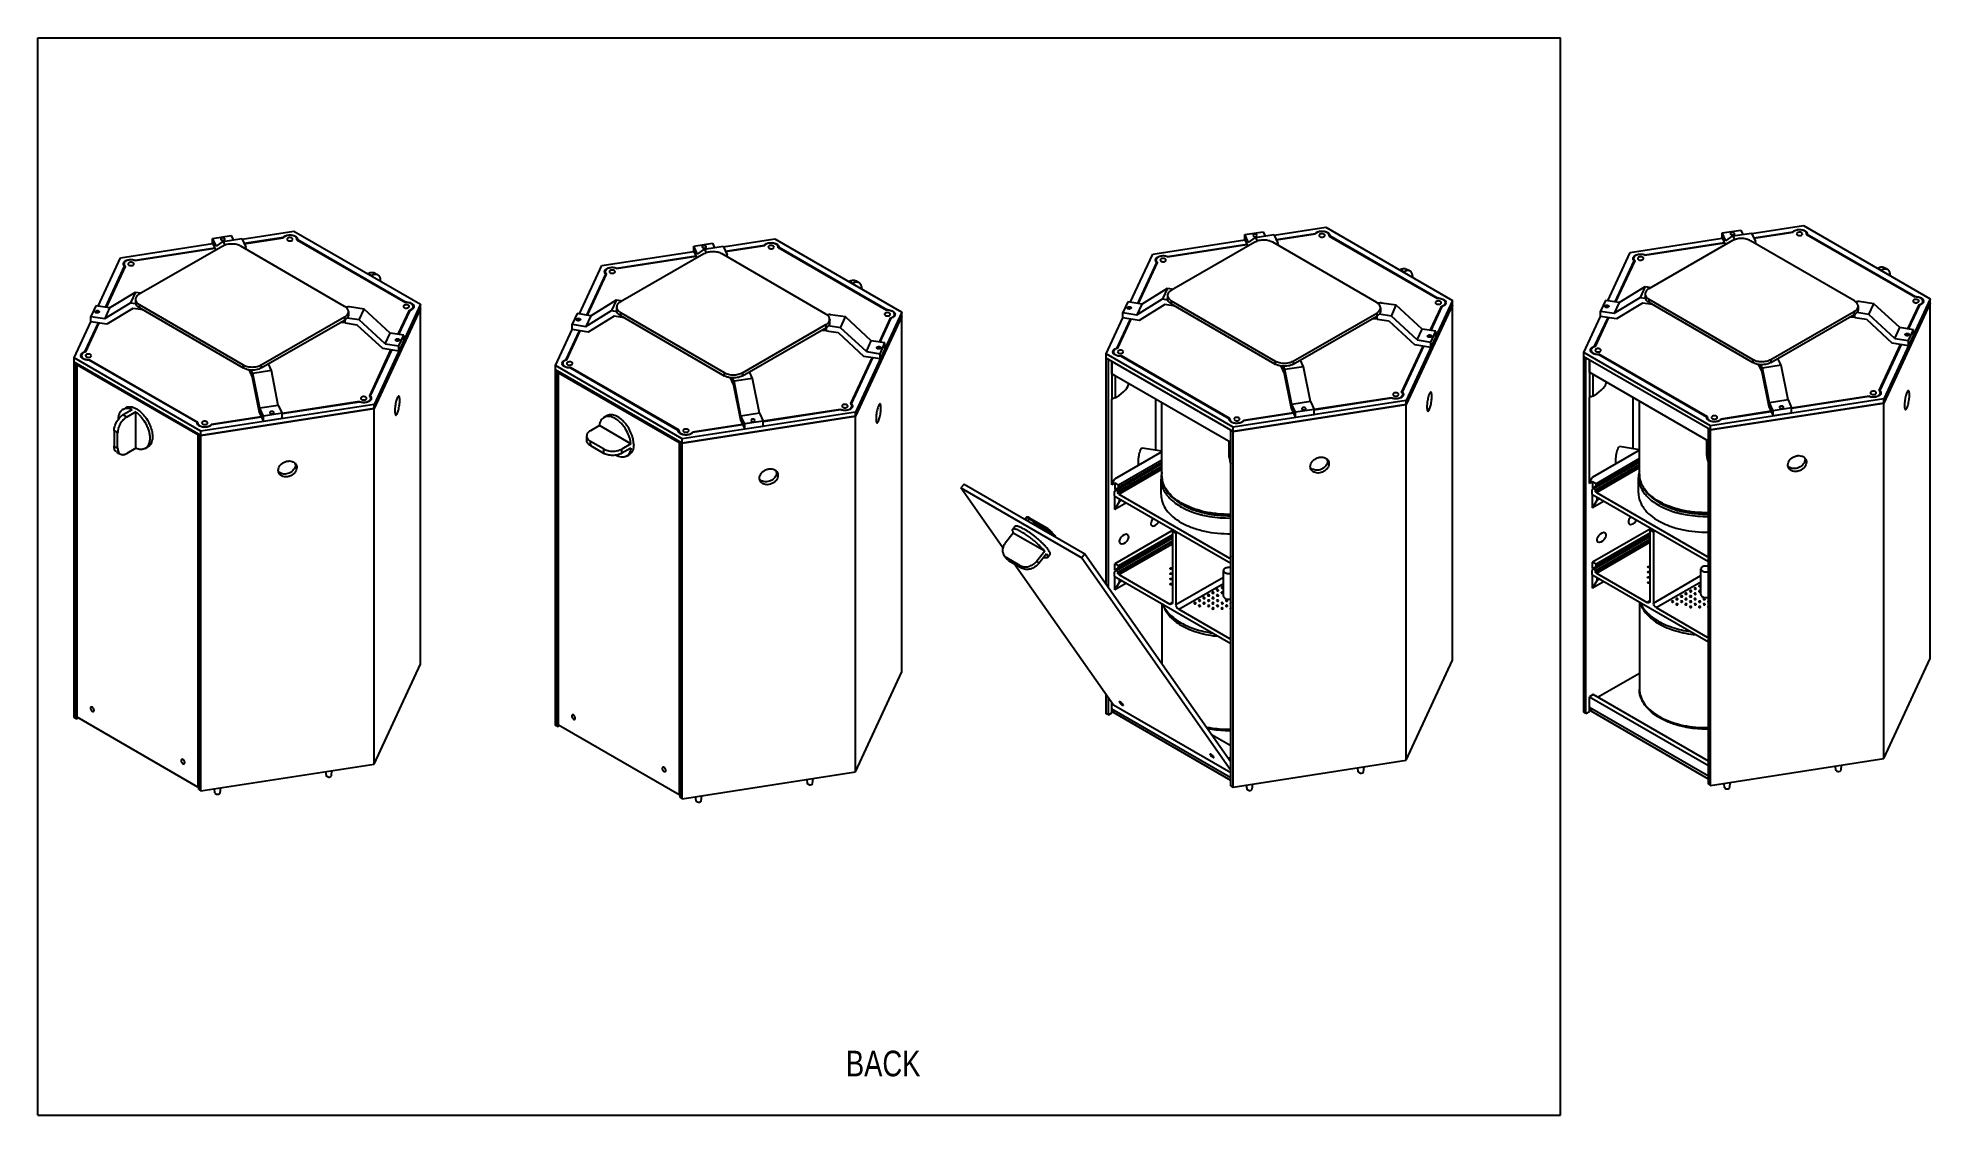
# Model space of a CAD drawing. Header units: millimetres. Extents: x 0 to 1478, y 0 to 841.
import ezdxf

# ---------------------------------------------------------------- set-up
doc = ezdxf.new("R2010")
doc.units = ezdxf.units.MM
doc.header["$LTSCALE"] = 65.395
doc.layers.get('0').update_dxf_attribs({"linetype": 'CONTINUOUS'})
doc.layers.add('AXIS', color=7, linetype='CONTINUOUS')
doc.layers.add('SURFACES', color=7, linetype='CONTINUOUS')
doc.styles.get("Standard").update_dxf_attribs({"font": 'txt', "width": 0.8})

msp = doc.modelspace()

# ---------------------------------------------------------------- texts
at = {"color": 2, "linetype": 'Continuous', "insert": (631, 50.3), "char_height": 20, "width": 103.571, "attachment_point": 1, "line_spacing_factor": 0.9}
msp.add_mtext('BACK', dxfattribs=at)

# ---------------------------------------------------------------- linework, layer by layer
at = {"color": 7, "linetype": 'Continuous'}
for p, q in [((0, 0), (0, 841)), ((0, 841), (1189, 841)), ((1189, 0), (1189, 841)), ((139.4, 678.3), (136.5, 684.4)), ((136.5, 680.4), (138.9, 675.3)), ((144.8, 682.1), (146.1, 679.2)), ((151, 686.7), (152.6, 683.3)), ((159.3, 684.4), (162.4, 677.7)), ((161, 680.6), (191.5, 685.3)), ((191.5, 685), (191.5, 685.3)), ((202.8, 683.7), (202.8, 683.5)), ((202.8, 683.1), (202.8, 683.5)), ((202.8, 683.5), (287.4, 634.7)), ((526.8, 680.6), (528.3, 677.2)), ((882.1, 670.4), (944, 680)), ((950.4, 681.4), (885.2, 644)), ((945.4, 681.3), (942.5, 687.4)), ((942.5, 683.4), (944.9, 678.3)), ((950.8, 685.1), (952.1, 682.2)), ((957, 689.7), (958.5, 686.3)), ((1045.6, 634.3), (964.5, 681.4)), ((965.3, 687.4), (968.4, 680.7)), ((967, 683.6), (997.4, 688.3)), ((968.8, 678.9), (968.6, 680.1)), ((997.4, 688), (997.4, 688.3)), ((1008.8, 686.7), (1008.8, 686.6)), ((1008.8, 686.1), (1008.8, 686.6)), ((1008.8, 686.6), (1093.4, 637.7)), ((1255, 671.7), (1317, 681.3)), ((1323.3, 682.7), (1258.1, 645.2)), ((1318.3, 682.5), (1315.4, 688.7)), ((1315.4, 684.6), (1317.8, 679.5)), ((1323.7, 686.4), (1325, 683.5)), ((1329.9, 690.9), (1331.5, 687.6)), ((1418.6, 635.6), (1337.4, 682.6)), ((1338.2, 688.6), (1341.3, 681.9)), ((1340, 684.8), (1370.4, 689.5)), ((1341.7, 680.2), (1341.5, 681.3)), ((1370.4, 689.2), (1370.4, 689.5)), ((1381.7, 687.9), (1381.7, 687.8)), ((1381.7, 687.3), (1381.7, 687.8)), ((1381.7, 687.8), (1466.3, 639)), ((76.1, 667.4), (138.1, 677)), ((76.1, 667.1), (76.1, 667.4)), ((144.4, 678.4), (79.2, 641)), ((239.6, 631.3), (158.5, 678.4)), ((162.8, 675.9), (162.6, 677.1)), ((451.9, 661.3), (513.9, 670.9)), ((520.2, 672.3), (455, 634.9)), ((515.2, 672.2), (512.3, 678.4)), ((512.3, 674.3), (514.7, 669.2)), ((520.6, 676), (521.9, 673.1)), ((615.4, 625.3), (534.3, 672.3)), ((535.1, 678.3), (538.2, 671.6)), ((536.8, 674.5), (567.2, 679.2)), ((538.6, 669.9), (538.4, 671)), ((567.2, 678.9), (567.2, 679.2)), ((578.6, 677.6), (578.6, 677.5)), ((578.6, 677), (578.6, 677.5)), ((578.6, 677.5), (663.2, 628.6)), ((858.9, 633.6), (873.8, 665.7)), ((873.8, 664.3), (873.8, 665.7)), ((882.1, 670.1), (882.1, 670.4)), ((1231.8, 634.9), (1246.7, 666.9)), ((1246.7, 665.6), (1246.7, 666.9)), ((1255, 671.3), (1255, 671.7)), ((52.9, 630.6), (67.8, 662.7)), ((67.8, 661.3), (67.8, 662.7)), ((257.6, 656.8), (257.8, 657)), ((260.4, 655.2), (260.7, 655.4)), ((267.7, 651.2), (267.7, 651)), ((428.7, 624.6), (443.6, 656.6)), ((443.6, 655.2), (443.6, 656.6)), ((451.9, 661), (451.9, 661.3)), ((633.3, 650.8), (633.6, 650.9)), ((1063.5, 659.8), (1063.8, 660)), ((1066.4, 658.2), (1066.6, 658.4)), ((1073.7, 654.2), (1073.7, 654)), ((1436.5, 661.1), (1436.7, 661.2)), ((1439.3, 659.4), (1439.6, 659.6)), ((1446.6, 655.4), (1446.6, 655.2)), ((76.2, 636.9), (76.2, 634.4)), ((636.2, 649.1), (636.4, 649.3)), ((643.5, 645.1), (643.5, 644.9)), ((882.2, 639.9), (882.2, 637.4)), ((885.1, 635.8), (966.2, 588.7)), ((1093.4, 637.4), (1093.4, 637.7)), ((1255.1, 641.1), (1255.1, 638.7)), ((1258, 637), (1339.2, 590)), ((1418.7, 635.5), (1421.1, 635.3)), ((1466.3, 638.7), (1466.3, 639)), ((79.1, 632.8), (160.3, 585.7)), ((79.1, 630.4), (160.3, 583.3)), ((174.4, 585.7), (239.6, 623.2)), ((174.4, 583.3), (239.6, 620.7)), ((239.8, 631.2), (242.2, 631.1)), ((242.6, 627.3), (242.6, 624.8)), ((262.6, 551.7), (298.8, 629.7)), ((290.4, 628.2), (281.7, 609.5)), ((287.4, 634.4), (287.4, 634.7)), ((298.8, 352.1), (298.8, 629.7)), ((452, 630.8), (452, 628.3)), ((454.9, 626.7), (536, 579.7)), ((454.9, 624.3), (536, 577.2)), ((615.6, 625.2), (618, 625)), ((618.3, 621.2), (618.3, 618.7)), ((638.4, 545.6), (674.6, 623.7)), ((666.2, 622.1), (657.5, 603.4)), ((663.2, 628.3), (663.2, 628.6)), ((674.6, 346), (674.6, 623.7)), ((842.8, 599), (853.2, 621.5)), ((885.1, 633.4), (966.2, 586.3)), ((980.4, 588.7), (1045.6, 626.2)), ((980.4, 586.3), (1045.6, 623.7)), ((1046, 621.4), (1042, 621.7)), ((1045.8, 634.2), (1048.2, 634.1)), ((1048.5, 630.3), (1048.5, 627.8)), ((1068.6, 554.7), (1104.8, 632.7)), ((1096.4, 631.2), (1087.7, 612.5)), ((1104.8, 355.1), (1104.8, 632.7)), ((1215.7, 600.2), (1226.2, 622.7)), ((1258, 634.6), (1339.2, 587.5)), ((1353.3, 590), (1418.5, 627.4)), ((1353.3, 587.5), (1418.5, 625)), ((1418.9, 622.7), (1415, 622.9)), ((1421.5, 631.5), (1421.5, 629.1)), ((1441.5, 555.9), (1477.7, 634)), ((1469.3, 632.4), (1460.6, 613.7)), ((1477.7, 356.4), (1477.7, 634)), ((36.8, 596), (47.3, 618.5)), ((240, 618.4), (236, 618.7)), ((412.6, 589.9), (423, 612.4)), ((550.2, 579.6), (615.4, 617.1)), ((550.2, 577.2), (615.4, 614.6)), ((615.8, 612.3), (611.8, 612.6)), ((36.8, 595.7), (36.8, 596)), ((276.1, 597.3), (259.5, 561.5)), ((651.9, 591.3), (635.2, 555.4)), ((842.8, 598.7), (842.8, 599)), ((930.3, 543.7), (845.8, 592.5)), ((1082.1, 600.3), (1065.4, 564.5)), ((1215.7, 599.9), (1215.7, 600.2)), ((1303.3, 544.9), (1218.7, 593.7)), ((1455, 601.6), (1438.4, 565.7)), ((31.4, 586.1), (30.7, 585.7)), ((30.7, 310.6), (30.7, 585.7)), ((30.7, 585.7), (125, 531.3)), ((124.4, 540.7), (39.8, 589.4)), ((164.9, 581.6), (167.4, 576)), ((167.9, 579), (166.7, 581.6)), ((182.4, 581.2), (167.9, 579)), ((173.4, 551.8), (167.9, 579)), ((182.4, 581.2), (180, 586.5)), ((187.8, 554.1), (182.4, 581.2)), ((407.2, 580.1), (406.5, 579.6)), ((406.5, 304.5), (406.5, 579.6)), ((406.5, 579.6), (500.8, 525.2)), ((412.6, 589.6), (412.6, 589.9)), ((500.1, 534.6), (415.6, 583.4)), ((558.2, 575.2), (555.8, 580.4)), ((838.8, 578.5), (838.9, 578.8)), ((841.3, 577.1), (838.8, 578.6)), ((838.8, 578.5), (838.8, 559)), ((838.9, 578.5), (838.9, 588.3)), ((931.7, 525), (838.9, 578.5)), ((970.8, 584.6), (973.4, 579)), ((973.9, 582), (972.7, 584.6)), ((973.4, 579), (978.8, 551.8)), ((988.4, 584.2), (973.9, 582)), ((979.3, 554.8), (973.9, 582)), ((988.4, 584.2), (986, 589.5)), ((993.8, 557.1), (988.4, 584.2)), ((1211.8, 579.8), (1211.9, 580)), ((1211.8, 579.8), (1211.8, 560.2)), ((1214.2, 578.4), (1211.8, 579.8)), ((1211.9, 579.8), (1211.9, 589.5)), ((1304.7, 526.2), (1211.9, 579.8)), ((1343.8, 585.8), (1346.3, 580.2)), ((1346.8, 583.2), (1345.6, 585.8)), ((1346.3, 580.2), (1351.8, 553.1)), ((1361.3, 585.5), (1346.8, 583.2)), ((1352.3, 556.1), (1346.8, 583.2)), ((1361.3, 585.5), (1358.9, 590.7)), ((1366.8, 558.3), (1361.3, 585.5)), ((167.4, 576), (172.9, 548.8)), ((540.6, 575.5), (543.2, 569.9)), ((543.7, 572.9), (542.5, 575.5)), ((543.2, 569.9), (548.6, 542.7)), ((558.2, 575.2), (543.7, 572.9)), ((549.1, 545.7), (543.7, 572.9)), ((563.6, 548), (558.2, 575.2)), ((1065.4, 564), (1065.4, 564.5)), ((1438.4, 565.2), (1438.4, 565.7)), ((73.6, 550.7), (66.6, 546.6)), ((76.5, 549), (69.4, 544.9)), ((76.5, 520.6), (76.5, 549)), ((127.4, 530.7), (262.6, 551.7)), ((172.9, 548.8), (176.2, 541.6)), ((187.8, 554.1), (173.4, 551.8)), ((176.2, 545.6), (173.4, 551.8)), ((190.7, 547.9), (176.2, 545.6)), ((187.8, 554.1), (190.7, 547.9)), ((190.7, 543.8), (190.7, 547.9)), ((251.1, 556.7), (190.8, 547.4)), ((259.5, 561), (259.5, 561.5)), ((262.6, 274.1), (262.6, 551.7)), ((563.6, 548), (549.1, 545.7)), ((563.6, 548), (566.5, 541.8)), ((626.9, 550.7), (566.6, 541.3)), ((635.2, 554.9), (635.2, 555.4)), ((841.3, 560), (838.8, 559)), ((838.8, 492), (838.8, 559)), ((873, 519), (873, 558.9)), ((933.4, 533.8), (1068.6, 554.7)), ((980.6, 547.9), (941.7, 541.9)), ((978.8, 551.8), (982.2, 544.6)), ((993.8, 557.1), (979.3, 554.8)), ((982.2, 548.7), (979.3, 554.8)), ((996.7, 550.9), (982.2, 548.7)), ((982.2, 544.6), (982.2, 548.7)), ((996.7, 546.8), (982.2, 544.6)), ((993.8, 557.1), (996.7, 550.9)), ((996.7, 546.8), (996.7, 550.9)), ((1057.1, 559.7), (996.8, 550.4)), ((1068.6, 277.1), (1068.6, 554.7)), ((1214.2, 561.2), (1211.8, 560.2)), ((1211.8, 493.2), (1211.8, 560.2)), ((1245.9, 520.3), (1245.9, 560.1)), ((1306.3, 535), (1441.5, 555.9)), ((1353.6, 549.1), (1314.6, 543.1)), ((1351.8, 553.1), (1355.1, 545.8)), ((1366.8, 558.3), (1352.3, 556.1)), ((1355.1, 549.9), (1352.3, 556.1)), ((1369.6, 552.1), (1355.1, 549.9)), ((1355.1, 545.8), (1355.1, 549.9)), ((1369.6, 548), (1355.1, 545.8)), ((1366.8, 558.3), (1369.6, 552.1)), ((1369.6, 548), (1369.6, 552.1)), ((1430, 561), (1369.7, 551.6)), ((1441.5, 278.3), (1441.5, 555.9)), ((59.5, 534.2), (59.5, 522.4)), ((62.3, 520.8), (62.3, 532.6)), ((124.3, 540.5), (124.4, 540.7)), ((124.4, 540.5), (124.4, 540.7)), ((174.7, 544.9), (135.7, 538.9)), ((176.2, 541.6), (176.2, 545.6)), ((190.7, 543.8), (176.2, 541.6)), ((438.5, 538.3), (431.5, 534.2)), ((463.1, 524.1), (438.5, 538.3)), ((500.1, 534.4), (500.1, 534.6)), ((500.1, 534.4), (500.1, 534.6)), ((503.2, 524.7), (638.4, 545.6)), ((550.4, 538.8), (511.5, 532.8)), ((548.6, 542.7), (552, 535.5)), ((552, 539.6), (549.1, 545.7)), ((566.5, 541.8), (552, 539.6)), ((552, 535.5), (552, 539.6)), ((566.5, 537.7), (552, 535.5)), ((566.5, 537.7), (566.5, 541.8)), ((638.4, 268), (638.4, 545.6)), ((930.3, 543.5), (930.3, 543.7)), ((930.3, 543.5), (930.3, 543.7)), ((931.7, 257.1), (931.7, 534.7)), ((931.7, 534.7), (933.4, 533.8)), ((933.4, 256.1), (933.4, 533.8)), ((1303.2, 544.7), (1303.3, 544.9)), ((1303.3, 544.7), (1303.3, 544.9)), ((1304.7, 258.3), (1304.7, 535.9)), ((1304.7, 535.9), (1306.3, 535)), ((1306.3, 257.4), (1306.3, 535)), ((76.5, 520.6), (69.4, 516.5)), ((125.7, 531.7), (125, 531.3)), ((125, 531.3), (125, 256.1)), ((125.7, 254.1), (125.7, 531.7)), ((125.7, 531.7), (127.4, 530.7)), ((127.4, 253.1), (127.4, 530.7)), ((441.8, 520.1), (431.6, 526)), ((431.6, 522.7), (441.8, 516.8)), ((463.1, 524.1), (456.1, 520)), ((463.1, 520.8), (456.1, 516.7)), ((501.5, 525.6), (500.8, 525.2)), ((500.8, 525.2), (500.8, 250)), ((501.5, 248), (501.5, 525.6)), ((501.5, 525.6), (503.2, 524.7)), ((503.2, 247), (503.2, 524.7)), ((877.8, 517.8), (840.9, 496.4)), ((877.8, 518.3), (862.3, 520.7)), ((1250.7, 519), (1213.8, 497.7)), ((1250.7, 519.5), (1235.2, 521.9)), ((877.8, 508.4), (840.6, 486.9)), ((877.8, 511.2), (843.9, 491.7)), ((877.8, 509.6), (843.9, 490)), ((1250.7, 509.6), (1213.5, 488.1)), ((1250.7, 512.5), (1216.9, 492.9)), ((1250.7, 510.8), (1216.9, 491.3)), ((723.3, 492.7), (720.8, 489.6)), ((753.6, 443), (720.8, 489.6)), ((720.8, 489.6), (815.2, 435.2)), ((723.3, 492.7), (817.6, 438.2)), ((838.8, 492), (840.9, 496.4)), ((841.1, 493.3), (838.8, 492)), ((1211.8, 493.2), (1213.8, 497.7)), ((1214, 494.5), (1211.8, 493.2)), ((1213.5, 488.1), (1213.5, 484.8)), ((1216.3, 487.8), (1216.3, 487.3)), ((840.6, 486.9), (840.6, 483.6)), ((850.1, 478.1), (841.1, 472.9)), ((843.4, 486.5), (843.4, 486.1)), ((844.1, 484.8), (930.7, 434.9)), ((846.6, 480.1), (844.7, 479)), ((1223.1, 479.3), (1214, 474.1)), ((1217.1, 486.1), (1303.6, 436.1)), ((1219.5, 481.4), (1217.6, 480.2)), ((771.7, 464.7), (771.6, 465.7)), ((771.7, 466.3), (772.3, 467.1)), ((773.8, 465.7), (786, 458.7)), ((774.4, 466.4), (786.6, 459.4)), ((779.4, 461), (786.7, 456.8)), ((910.7, 470.1), (910.8, 470.1)), ((910.7, 470.1), (910.8, 470.1)), ((1283.6, 471.4), (1283.7, 471.3)), ((1283.6, 471.3), (1283.7, 471.3)), ((761.7, 454.4), (755.6, 446.8)), ((786.3, 440.2), (761.7, 454.4)), ((786.3, 456.3), (786.7, 456.8)), ((886, 450.2), (840.6, 424)), ((886.9, 456.9), (841.1, 430.4)), ((886, 453.1), (843.9, 428.8)), ((886, 451.4), (843.9, 427.2)), ((887.4, 456.6), (886, 455.8)), ((886, 455.8), (886, 400.3)), ((886, 455.8), (888.8, 454.1)), ((890.2, 455), (888.8, 454.1)), ((888.8, 454.1), (888.8, 398.6)), ((1259.8, 458.1), (1214, 431.7)), ((1258.9, 451.4), (1215.1, 426.2)), ((1258.9, 454.3), (1216.9, 430)), ((1258.9, 452.7), (1216.9, 428.4)), ((1260.3, 457.8), (1258.9, 457)), ((1258.9, 457), (1258.9, 401.5)), ((1258.9, 457), (1261.7, 455.4)), ((1263.2, 456.2), (1261.7, 455.4)), ((1261.7, 455.4), (1261.7, 399.8)), ((766.9, 429.1), (756.7, 435)), ((758.1, 433), (768.3, 427.1)), ((840, 320.1), (762.4, 430.5)), ((786.3, 440.2), (780.2, 432.6)), ((787.7, 438.2), (781.6, 430.6)), ((817.6, 438.2), (815.2, 435.2)), ((815.2, 435.2), (931.7, 269.3)), ((817.6, 438.2), (931.7, 275.9)), ((931.4, 435.8), (931.4, 435.3)), ((931.6, 436.2), (931.7, 436.3)), ((1304.3, 437), (1304.3, 436.5)), ((1304.5, 437.4), (1304.7, 437.5)), ((840.6, 424), (840.6, 420.7)), ((850.1, 415.2), (841.1, 410)), ((843.4, 423.7), (843.4, 423.2)), ((844.1, 422), (883.9, 399)), ((846.6, 417.3), (844.7, 416.1)), ((1213.5, 425.2), (1215.1, 426.2)), ((1213.5, 425.2), (1213.5, 422)), ((1223.1, 416.5), (1214, 411.3)), ((1216.3, 424.9), (1216.3, 424.4)), ((1217.1, 423.2), (1256.8, 400.3)), ((1219.5, 418.5), (1217.6, 417.4)), ((890.9, 394.9), (930.7, 372)), ((1263.9, 396.2), (1303.6, 373.2)), ((931.4, 372.9), (931.4, 372.4)), ((931.6, 373.3), (931.7, 373.4)), ((1304.3, 374.1), (1304.3, 373.6)), ((1304.5, 374.6), (1304.7, 374.7)), ((1068.6, 277.1), (1104.8, 355.1)), ((1441.5, 278.3), (1477.7, 356.4)), ((262.6, 274.1), (298.8, 352.1)), ((638.4, 268), (674.6, 346)), ((1218.1, 326.2), (1250.7, 345.1)), ((1214.6, 328.3), (1211.8, 326.6)), ((1211.8, 326.6), (1304.7, 273)), ((1211.8, 315.2), (1211.8, 326.6)), ((1304.7, 276.3), (1214.6, 328.3)), ((125, 256.1), (30.7, 310.6)), ((838.8, 314), (838.8, 321.8)), ((838.8, 317.3), (931.7, 263.6)), ((931.7, 267.2), (840, 320.1)), ((1211.8, 318.5), (1304.7, 264.8)), ((500.8, 250), (406.5, 304.5)), ((931.7, 288.2), (917.1, 296.6)), ((127.4, 253.1), (262.6, 274.1)), ((503.2, 247), (638.4, 268)), ((930.3, 278.4), (931.7, 280.3)), ((933.4, 256.1), (1068.6, 277.1)), ((1306.3, 257.4), (1441.5, 278.3)), ((125.7, 256.5), (125, 256.1)), ((125.7, 254.1), (127.4, 253.1)), ((931.7, 257.1), (933.4, 256.1)), ((1304.7, 258.3), (1306.3, 257.4)), ((501.5, 250.4), (500.8, 250)), ((501.5, 248), (503.2, 247)), ((0, 0), (1189, 0))]:
    msp.add_line(p, q, dxfattribs=at)
at = {"color": 9, "linetype": 'Continuous'}
for p, q in [((885.1, 635.8), (885.1, 633.4)), ((1258, 637), (1258, 634.6)), ((79.1, 632.8), (79.1, 630.4)), ((239.6, 623.2), (239.6, 620.7)), ((454.9, 626.7), (454.9, 624.3)), ((1045.6, 626.2), (1045.6, 623.7)), ((1418.5, 627.4), (1418.5, 625)), ((615.4, 617.1), (615.4, 614.6)), ((160.3, 585.7), (160.3, 583.3)), ((164.9, 581.6), (164.9, 581.8)), ((174.4, 585.7), (174.4, 583.3)), ((536, 579.7), (536, 577.2)), ((550.2, 579.6), (550.2, 577.2)), ((966.2, 588.7), (966.2, 586.3)), ((970.8, 584.6), (970.8, 584.8)), ((980.4, 588.7), (980.4, 586.3)), ((1339.2, 590), (1339.2, 587.5)), ((1343.8, 585.8), (1343.8, 586)), ((1353.3, 590), (1353.3, 587.5)), ((540.6, 575.5), (540.6, 575.7)), ((877.8, 506.4), (843.4, 486.5)), ((843.4, 486.1), (877.8, 505.9)), ((844.1, 484.8), (877.8, 504.3)), ((1250.7, 507.6), (1216.3, 487.8)), ((1216.3, 487.3), (1250.7, 507.2)), ((1217.1, 486.1), (1250.7, 505.5)), ((771.8, 464.7), (771.6, 466.2)), ((773.4, 463.8), (773.8, 465.7)), ((773.8, 465.7), (774.4, 466.4)), ((779, 460.5), (779.4, 461)), ((785.7, 457.4), (786, 458.7)), ((786.6, 459.4), (786, 458.7)), ((788.7, 455), (789.9, 455.7)), ((790.5, 456.4), (789.9, 455.7)), ((886, 448.2), (843.4, 423.7)), ((843.4, 423.2), (886, 447.8)), ((844.1, 422), (886, 446.1)), ((1258.9, 449.5), (1216.3, 424.9)), ((1216.3, 424.4), (1258.9, 449)), ((1217.1, 423.2), (1258.9, 447.4)), ((931.4, 435.3), (930.7, 434.9)), ((1304.3, 436.5), (1303.6, 436.1)), ((888.8, 398.6), (925.8, 420)), ((890.9, 394.9), (925.8, 415.1)), ((1261.7, 399.8), (1298.7, 421.2)), ((1263.9, 396.2), (1298.7, 416.3)), ((886, 400.3), (883.9, 399)), ((1258.9, 401.5), (1256.8, 400.3)), ((931.4, 372.4), (930.7, 372)), ((1304.3, 373.6), (1303.6, 373.2)), ((1250.9, 330.4), (1250.9, 330.4))]:
    msp.add_line(p, q, dxfattribs=at)
msp.add_lwpolyline([(1250.9, 330.4), (1250.9, 330.4), (1250.9, 330.4)], dxfattribs=at)
at = {"color": 7, "linetype": 'Continuous'}
for centre, radius, start, end in [((200.8, 683.7), 2.01, 1.3261, 5.3868), ((200.8, 683.7), 2, 359.9349, 1.321), ((1006.8, 686.7), 2.01, 1.3261, 5.3868), ((1006.8, 686.7), 2, 359.9349, 1.321), ((1379.7, 687.9), 2.01, 1.3261, 5.3868), ((1379.7, 687.9), 2, 359.9349, 1.321), ((576.6, 677.6), 2.01, 1.3261, 5.3868), ((576.6, 677.6), 2, 359.9349, 1.321), ((1093.7, 627.4), 10.3, 88.196, 91.602), ((1466.6, 628.6), 10.3, 88.196, 91.602), ((1470.6, 635.5), 2.01, 359.9553, 1.8893), ((1470.6, 635.5), 2.03, 350.5851, 359.9268), ((287.7, 624.4), 10.3, 88.196, 91.602), ((291.7, 631.3), 2.03, 350.5851, 359.9268), ((291.7, 631.3), 2.01, 359.9553, 1.8893), ((663.5, 618.3), 10.3, 88.196, 91.602), ((667.4, 625.2), 2.03, 350.5851, 359.9268), ((667.5, 625.2), 2.01, 359.9553, 1.8893), ((1097.6, 634.3), 2.03, 350.5851, 359.9268), ((1097.7, 634.3), 2.01, 359.9553, 1.8893), ((35.6, 592.9), 2.03, 170.5851, 179.9268), ((35.6, 592.9), 2.01, 179.9553, 181.8514), ((39.1, 588.4), 7.91, 106.2371, 110.2979), ((841.6, 595.9), 2.03, 170.5851, 179.9268), ((841.5, 595.9), 2.01, 179.9553, 181.8514), ((845, 591.4), 7.91, 106.2371, 110.2979), ((1214.5, 597.1), 2.03, 170.5851, 179.9268), ((1214.5, 597.1), 2.01, 179.9553, 181.8514), ((1218, 592.6), 7.91, 106.2371, 110.2979), ((167.5, 582.8), 2.93, 200.4645, 204.9179), ((411.4, 586.8), 2.03, 170.5851, 179.9268), ((411.3, 586.8), 2.01, 179.9553, 181.8514), ((414.8, 582.3), 7.91, 106.2371, 110.2979), ((973.5, 585.8), 2.93, 200.4645, 204.9179), ((1346.4, 587), 2.93, 200.4645, 204.9179), ((543.3, 576.7), 2.93, 200.4645, 204.9179), ((57.6, 525.5), 30.3, 30.5771, 30.7819), ((126.3, 540.5), 2, 179.9258, 181.427), ((126.4, 540.5), 2.01, 181.4303, 184.8881), ((128.6, 542.3), 4.98, 232.8702, 238.3501), ((433.3, 519.5), 30.3, 29.2181, 29.4226), ((502.1, 534.4), 2, 179.9258, 181.427), ((502.1, 534.4), 2.01, 181.4303, 184.8881), ((504.3, 536.3), 4.98, 232.8702, 238.3501), ((932.3, 543.5), 2, 179.9258, 181.427), ((932.3, 543.5), 2.01, 181.4303, 184.8881), ((934.5, 545.3), 4.98, 232.8702, 238.3501), ((1305.3, 544.7), 2.01, 181.4303, 184.8881), ((1305.2, 544.7), 2, 179.9258, 181.427), ((1307.5, 546.6), 4.98, 232.8702, 238.3501), ((901, 500.5), 23.5, 207.575, 208.6485), ((901.3, 500.7), 23.8, 208.6481, 209.5574), ((1273.9, 501.7), 23.5, 207.575, 208.6485), ((1274.3, 501.9), 23.8, 208.6481, 209.5574), ((1297.7, 534.7), 64.9, 249.7042, 250.0334), ((924.8, 533.5), 64.9, 249.7042, 250.0334), ((928.2, 545), 76.9, 256.9258, 257.3119), ((1301.1, 546.2), 76.9, 256.9258, 257.3119)]:
    msp.add_arc(centre, radius, start, end, dxfattribs=at)
at = {"color": 9, "linetype": 'Continuous'}
for centre, radius, start, end in [((900.7, 501.3), 23.4, 209.4387, 212.8726), ((1273.7, 502.5), 23.4, 209.4387, 212.8726), ((925, 536.6), 67, 250.6118, 250.7417), ((1297.9, 537.8), 67, 250.6118, 250.7417), ((1268.1, 332.5), 17.4, 180.001, 183.2173), ((1268.2, 332.5), 17.5, 183.2202, 186.8866)]:
    msp.add_arc(centre, radius, start, end, dxfattribs=at)
at = {"color": 7, "linetype": 'Continuous'}
for centre, major_axis, ratio, start_param, end_param in [((777.3, 449.4), (0.4, 12.6), 0.56574, -0.582937, 0.151704), ((872.7, 463.9), (2.77, 3.69), 0.565745, 1.409246, 5.011215), ((1245.6, 465.1), (2.77, 3.69), 0.565745, 1.409246, 5.011215)]:
    msp.add_ellipse(centre, major_axis=major_axis, ratio=ratio, start_param=start_param, end_param=end_param, dxfattribs=at)
for centre in [(848.2, 449.7), (1221.1, 451)]:
    msp.add_ellipse(centre, major_axis=(2.77, 3.69), ratio=0.565745, dxfattribs=at)
for points, knots in [([(143.4, 684.5), (143.3, 684.5), (143.1, 684.4), (142.9, 684.1), (142.9, 683.9)], [0, 0, 0, 0, 0.29449, 1, 1, 1, 1]), ([(142.9, 683.9), (142.9, 683.7), (143.2, 683.3), (144, 683), (144.8, 682.9), (145.4, 683.1), (145.7, 683.2)], [0, 0, 0, 0, 0.183509, 0.435119, 0.728337, 1, 1, 1, 1]), ([(146.1, 683.9), (146.1, 684.1), (145.9, 684.5), (145.1, 684.8), (144.3, 684.8), (143.7, 684.7), (143.4, 684.5)], [0, 0, 0, 0, 0.183509, 0.435119, 0.728337, 1, 1, 1, 1]), ([(158.5, 678.4), (157.5, 679), (155.2, 679.8), (151.5, 680.2), (147.7, 679.8), (145.4, 679), (144.4, 678.4)], [0, 0, 0, 0, 0.236985, 0.499679, 0.762548, 1, 1, 1, 1]), ([(145.7, 683.2), (145.7, 683.3), (146, 683.4), (146.1, 683.7), (146.1, 683.9)], [0, 0, 0, 0, 0.29449, 1, 1, 1, 1]), ([(191.8, 685.6), (191.8, 685.6), (192.1, 685.8), (192.3, 686), (192.5, 686.1)], [0, 0, 0, 0, 0.239769, 1, 1, 1, 1]), ([(192.5, 686.1), (193.4, 686.6), (195.4, 687.2), (197.6, 687.2), (198.6, 687)], [0, 0, 0, 0, 0.477302, 1, 1, 1, 1]), ([(195.3, 684.6), (195.1, 684.5), (194.8, 684.3), (194.6, 683.9), (194.6, 683.7)], [0, 0, 0, 0, 0.550751, 1, 1, 1, 1]), ([(194.6, 683.7), (194.6, 683.5), (194.9, 683), (195.5, 682.7), (196.2, 682.4), (197.3, 682.4), (198.1, 682.6), (198.5, 682.8)], [0, 0, 0, 0, 0.183291, 0.301475, 0.436206, 0.728901, 1, 1, 1, 1]), ([(199.1, 683.7), (199.1, 684), (198.8, 684.4), (198.3, 684.8), (197.5, 685), (196.5, 685.1), (195.6, 684.9), (195.3, 684.6)], [0, 0, 0, 0, 0.183291, 0.301475, 0.436206, 0.728901, 1, 1, 1, 1]), ([(198.5, 682.8), (198.6, 682.9), (199, 683.2), (199.1, 683.6), (199.1, 683.7)], [0, 0, 0, 0, 0.550751, 1, 1, 1, 1]), ([(198.6, 687), (199.5, 686.9), (200.9, 686.4), (202.1, 685.5), (202.5, 684.9)], [0, 0, 0, 0, 0.554293, 1, 1, 1, 1]), ([(202.5, 684.9), (202.5, 684.8), (202.7, 684.5), (202.8, 684.2), (202.8, 683.9)], [0, 0, 0, 0, 0.262065, 1, 1, 1, 1]), ([(567.6, 679.5), (567.6, 679.5), (567.8, 679.7), (568.1, 679.9), (568.3, 680)], [0, 0, 0, 0, 0.239769, 1, 1, 1, 1]), ([(568.3, 680), (569.2, 680.6), (571.2, 681.2), (573.3, 681.1), (574.4, 680.9)], [0, 0, 0, 0, 0.477302, 1, 1, 1, 1]), ([(574.4, 680.9), (575.2, 680.8), (576.7, 680.3), (577.9, 679.4), (578.2, 678.8)], [0, 0, 0, 0, 0.554293, 1, 1, 1, 1]), ([(949.4, 687.6), (949.3, 687.5), (949.1, 687.4), (948.9, 687.1), (948.9, 686.9)], [0, 0, 0, 0, 0.29449, 1, 1, 1, 1]), ([(948.9, 686.9), (948.9, 686.7), (949.2, 686.3), (949.9, 686), (950.8, 685.9), (951.4, 686.1), (951.6, 686.2)], [0, 0, 0, 0, 0.183509, 0.435119, 0.728337, 1, 1, 1, 1]), ([(952.1, 686.9), (952.1, 687.1), (951.8, 687.5), (951.1, 687.8), (950.2, 687.9), (949.6, 687.7), (949.4, 687.6)], [0, 0, 0, 0, 0.183509, 0.435119, 0.728337, 1, 1, 1, 1]), ([(964.5, 681.4), (963.5, 682), (961.2, 682.8), (957.5, 683.3), (953.7, 682.9), (951.4, 682), (950.4, 681.4)], [0, 0, 0, 0, 0.236985, 0.499679, 0.762548, 1, 1, 1, 1]), ([(951.6, 686.2), (951.7, 686.3), (951.9, 686.4), (952.1, 686.7), (952.1, 686.9)], [0, 0, 0, 0, 0.29449, 1, 1, 1, 1]), ([(997.8, 688.6), (997.8, 688.6), (998, 688.8), (998.3, 689), (998.5, 689.1)], [0, 0, 0, 0, 0.239769, 1, 1, 1, 1]), ([(998.5, 689.1), (999.4, 689.6), (1001.4, 690.3), (1003.5, 690.2), (1004.6, 690)], [0, 0, 0, 0, 0.477302, 1, 1, 1, 1]), ([(1001.3, 687.7), (1001.1, 687.6), (1000.7, 687.3), (1000.6, 686.9), (1000.6, 686.7)], [0, 0, 0, 0, 0.550751, 1, 1, 1, 1]), ([(1000.6, 686.7), (1000.6, 686.5), (1000.9, 686), (1001.4, 685.7), (1002.2, 685.4), (1003.3, 685.4), (1004.1, 685.6), (1004.4, 685.8)], [0, 0, 0, 0, 0.183291, 0.301475, 0.436206, 0.728901, 1, 1, 1, 1]), ([(1005.1, 686.7), (1005.1, 687), (1004.8, 687.4), (1004.3, 687.8), (1003.5, 688), (1002.4, 688.1), (1001.6, 687.9), (1001.3, 687.7)], [0, 0, 0, 0, 0.183291, 0.301475, 0.436206, 0.728901, 1, 1, 1, 1]), ([(1004.4, 685.8), (1004.6, 685.9), (1004.9, 686.2), (1005.1, 686.6), (1005.1, 686.7)], [0, 0, 0, 0, 0.550751, 1, 1, 1, 1]), ([(1004.6, 690), (1005.4, 689.9), (1006.9, 689.4), (1008.1, 688.5), (1008.4, 687.9)], [0, 0, 0, 0, 0.554293, 1, 1, 1, 1]), ([(1008.4, 687.9), (1008.5, 687.8), (1008.7, 687.5), (1008.8, 687.2), (1008.8, 686.9)], [0, 0, 0, 0, 0.262065, 1, 1, 1, 1]), ([(1322.3, 688.8), (1322.2, 688.7), (1322, 688.6), (1321.8, 688.3), (1321.8, 688.1)], [0, 0, 0, 0, 0.29449, 1, 1, 1, 1]), ([(1321.8, 688.1), (1321.8, 687.9), (1322.1, 687.5), (1322.9, 687.2), (1323.7, 687.2), (1324.3, 687.3), (1324.6, 687.5)], [0, 0, 0, 0, 0.183509, 0.435119, 0.728337, 1, 1, 1, 1]), ([(1325, 688.1), (1325, 688.3), (1324.8, 688.8), (1324, 689), (1323.2, 689.1), (1322.6, 688.9), (1322.3, 688.8)], [0, 0, 0, 0, 0.183509, 0.435119, 0.728337, 1, 1, 1, 1]), ([(1337.4, 682.6), (1336.4, 683.2), (1334.1, 684.1), (1330.4, 684.5), (1326.6, 684.1), (1324.3, 683.2), (1323.3, 682.7)], [0, 0, 0, 0, 0.236985, 0.499679, 0.762548, 1, 1, 1, 1]), ([(1324.6, 687.5), (1324.6, 687.5), (1324.9, 687.7), (1325, 687.9), (1325, 688.1)], [0, 0, 0, 0, 0.29449, 1, 1, 1, 1]), ([(1370.7, 689.8), (1370.7, 689.9), (1371, 690.1), (1371.2, 690.2), (1371.4, 690.4)], [0, 0, 0, 0, 0.239769, 1, 1, 1, 1]), ([(1371.4, 690.4), (1372.3, 690.9), (1374.3, 691.5), (1376.5, 691.4), (1377.6, 691.2)], [0, 0, 0, 0, 0.477302, 1, 1, 1, 1]), ([(1374.2, 688.9), (1374, 688.8), (1373.7, 688.5), (1373.5, 688.1), (1373.5, 688)], [0, 0, 0, 0, 0.550751, 1, 1, 1, 1]), ([(1373.5, 688), (1373.5, 687.7), (1373.8, 687.3), (1374.4, 686.9), (1375.1, 686.7), (1376.2, 686.6), (1377, 686.8), (1377.4, 687)], [0, 0, 0, 0, 0.183291, 0.301475, 0.436206, 0.728901, 1, 1, 1, 1]), ([(1378, 688), (1378, 688.2), (1377.7, 688.7), (1377.2, 689), (1376.4, 689.3), (1375.4, 689.3), (1374.5, 689.1), (1374.2, 688.9)], [0, 0, 0, 0, 0.183291, 0.301475, 0.436206, 0.728901, 1, 1, 1, 1]), ([(1377.4, 687), (1377.5, 687.2), (1377.9, 687.4), (1378, 687.8), (1378, 688)], [0, 0, 0, 0, 0.550751, 1, 1, 1, 1]), ([(1377.6, 691.2), (1378.4, 691.1), (1379.8, 690.7), (1381, 689.7), (1381.4, 689.2)], [0, 0, 0, 0, 0.554293, 1, 1, 1, 1]), ([(1381.4, 689.2), (1381.4, 689.1), (1381.6, 688.8), (1381.7, 688.4), (1381.7, 688.1)], [0, 0, 0, 0, 0.262065, 1, 1, 1, 1]), ([(67.2, 665.7), (67.4, 666.2), (68.4, 667), (70.4, 667.8), (72.7, 668.1), (74.3, 667.9), (75, 667.7)], [0, 0, 0, 0, 0.200037, 0.446063, 0.721999, 1, 1, 1, 1]), ([(71.2, 665.5), (71, 665.3), (70.7, 665.1), (70.5, 664.7), (70.5, 664.5)], [0, 0, 0, 0, 0.550751, 1, 1, 1, 1]), ([(75, 664.5), (75, 664.8), (74.7, 665.2), (74.2, 665.6), (73.4, 665.8), (72.4, 665.9), (71.5, 665.7), (71.2, 665.5)], [0, 0, 0, 0, 0.183291, 0.301475, 0.436206, 0.728901, 1, 1, 1, 1]), ([(75, 667.7), (75.1, 667.7), (75.5, 667.6), (75.8, 667.5), (76.1, 667.4)], [0, 0, 0, 0, 0.256315, 1, 1, 1, 1]), ([(519.2, 678.5), (519.1, 678.4), (518.9, 678.3), (518.7, 678), (518.7, 677.8)], [0, 0, 0, 0, 0.29449, 1, 1, 1, 1]), ([(518.7, 677.8), (518.7, 677.6), (519, 677.2), (519.7, 676.9), (520.6, 676.8), (521.2, 677), (521.4, 677.2)], [0, 0, 0, 0, 0.183509, 0.435119, 0.728337, 1, 1, 1, 1]), ([(521.9, 677.8), (521.9, 678), (521.6, 678.4), (520.9, 678.7), (520, 678.8), (519.4, 678.6), (519.2, 678.5)], [0, 0, 0, 0, 0.183509, 0.435119, 0.728337, 1, 1, 1, 1]), ([(534.3, 672.3), (533.3, 672.9), (531, 673.8), (527.3, 674.2), (523.5, 673.8), (521.2, 672.9), (520.2, 672.3)], [0, 0, 0, 0, 0.236985, 0.499679, 0.762548, 1, 1, 1, 1]), ([(521.4, 677.2), (521.5, 677.2), (521.7, 677.3), (521.9, 677.6), (521.9, 677.8)], [0, 0, 0, 0, 0.29449, 1, 1, 1, 1]), ([(571.1, 678.6), (570.9, 678.5), (570.5, 678.2), (570.4, 677.8), (570.4, 677.6)], [0, 0, 0, 0, 0.550751, 1, 1, 1, 1]), ([(570.4, 677.6), (570.4, 677.4), (570.7, 676.9), (571.2, 676.6), (572, 676.4), (573.1, 676.3), (573.9, 676.5), (574.2, 676.7)], [0, 0, 0, 0, 0.183291, 0.301475, 0.436206, 0.728901, 1, 1, 1, 1]), ([(574.9, 677.6), (574.9, 677.9), (574.6, 678.4), (574.1, 678.7), (573.3, 678.9), (572.2, 679), (571.4, 678.8), (571.1, 678.6)], [0, 0, 0, 0, 0.183291, 0.301475, 0.436206, 0.728901, 1, 1, 1, 1]), ([(574.2, 676.7), (574.4, 676.8), (574.7, 677.1), (574.9, 677.5), (574.9, 677.6)], [0, 0, 0, 0, 0.550751, 1, 1, 1, 1]), ([(578.2, 678.8), (578.3, 678.8), (578.5, 678.4), (578.6, 678.1), (578.6, 677.8)], [0, 0, 0, 0, 0.262065, 1, 1, 1, 1]), ([(873, 666.6), (873, 666.7), (872.9, 667), (872.8, 667.3), (872.8, 667.5)], [0, 0, 0, 0, 0.25835, 1, 1, 1, 1]), ([(873.8, 665.7), (873.7, 665.7), (873.4, 666), (873.1, 666.3), (873, 666.6)], [0, 0, 0, 0, 0.266128, 1, 1, 1, 1]), ([(873.1, 668.7), (873.4, 669.2), (874.4, 670), (876.4, 670.8), (878.6, 671.1), (880.2, 670.9), (881, 670.8)], [0, 0, 0, 0, 0.200037, 0.446063, 0.721999, 1, 1, 1, 1]), ([(877.2, 668.5), (877, 668.4), (876.6, 668.1), (876.5, 667.7), (876.5, 667.5)], [0, 0, 0, 0, 0.550751, 1, 1, 1, 1]), ([(876.5, 667.5), (876.5, 667.3), (876.8, 666.8), (877.3, 666.5), (878.1, 666.2), (879.2, 666.2), (880, 666.4), (880.3, 666.6)], [0, 0, 0, 0, 0.183291, 0.301475, 0.436206, 0.728901, 1, 1, 1, 1]), ([(881, 667.5), (881, 667.8), (880.7, 668.2), (880.2, 668.6), (879.4, 668.8), (878.3, 668.9), (877.5, 668.7), (877.2, 668.5)], [0, 0, 0, 0, 0.183291, 0.301475, 0.436206, 0.728901, 1, 1, 1, 1]), ([(880.3, 666.6), (880.5, 666.7), (880.8, 667), (881, 667.4), (881, 667.5)], [0, 0, 0, 0, 0.550751, 1, 1, 1, 1]), ([(881, 670.8), (881.1, 670.7), (881.5, 670.6), (881.8, 670.5), (882.1, 670.4)], [0, 0, 0, 0, 0.256315, 1, 1, 1, 1]), ([(1245.9, 667.8), (1245.9, 667.9), (1245.8, 668.2), (1245.7, 668.5), (1245.7, 668.8)], [0, 0, 0, 0, 0.25835, 1, 1, 1, 1]), ([(1246.7, 666.9), (1246.6, 667), (1246.3, 667.2), (1246.1, 667.6), (1245.9, 667.8)], [0, 0, 0, 0, 0.266128, 1, 1, 1, 1]), ([(1246.1, 669.9), (1246.4, 670.4), (1247.3, 671.3), (1249.3, 672), (1251.6, 672.3), (1253.2, 672.2), (1253.9, 672)], [0, 0, 0, 0, 0.200037, 0.446063, 0.721999, 1, 1, 1, 1]), ([(1250.1, 669.7), (1249.9, 669.6), (1249.6, 669.3), (1249.4, 668.9), (1249.4, 668.8)], [0, 0, 0, 0, 0.550751, 1, 1, 1, 1]), ([(1249.4, 668.8), (1249.4, 668.5), (1249.7, 668.1), (1250.3, 667.7), (1251, 667.5), (1252.1, 667.4), (1252.9, 667.7), (1253.3, 667.9)], [0, 0, 0, 0, 0.183291, 0.301475, 0.436206, 0.728901, 1, 1, 1, 1]), ([(1253.9, 668.8), (1253.9, 669), (1253.6, 669.5), (1253.1, 669.8), (1252.3, 670.1), (1251.3, 670.1), (1250.4, 669.9), (1250.1, 669.7)], [0, 0, 0, 0, 0.183291, 0.301475, 0.436206, 0.728901, 1, 1, 1, 1]), ([(1253.3, 667.9), (1253.4, 668), (1253.8, 668.2), (1253.9, 668.6), (1253.9, 668.8)], [0, 0, 0, 0, 0.550751, 1, 1, 1, 1]), ([(1253.9, 672), (1254, 672), (1254.4, 671.9), (1254.7, 671.8), (1255, 671.7)], [0, 0, 0, 0, 0.256315, 1, 1, 1, 1]), ([(67, 663.6), (67, 663.7), (66.9, 664), (66.8, 664.3), (66.8, 664.5)], [0, 0, 0, 0, 0.25835, 1, 1, 1, 1]), ([(67.8, 662.7), (67.7, 662.7), (67.4, 663), (67.2, 663.3), (67, 663.6)], [0, 0, 0, 0, 0.266128, 1, 1, 1, 1]), ([(70.5, 664.5), (70.5, 664.3), (70.8, 663.8), (71.4, 663.5), (72.1, 663.2), (73.2, 663.2), (74, 663.4), (74.4, 663.6)], [0, 0, 0, 0, 0.183291, 0.301475, 0.436206, 0.728901, 1, 1, 1, 1]), ([(74.4, 663.6), (74.5, 663.7), (74.9, 664), (75, 664.4), (75, 664.5)], [0, 0, 0, 0, 0.550751, 1, 1, 1, 1]), ([(257.8, 657), (258.2, 657.2), (259, 657.6), (260.2, 657.9), (261.4, 658), (262.1, 657.8), (262.4, 657.7)], [0, 0, 0, 0, 0.287206, 0.546835, 0.78191, 1, 1, 1, 1]), ([(266, 655.6), (265.8, 655.8), (265.4, 656), (264.7, 656.3), (263.5, 656.4), (262.1, 656.1), (261.1, 655.6), (260.7, 655.4)], [0, 0, 0, 0, 0.109148, 0.219205, 0.450333, 0.708485, 1, 1, 1, 1]), ([(262.4, 657.7), (262.8, 657.5), (264, 657), (265.1, 656.2), (266, 655.6)], [0, 0, 0, 0, 0.249062, 1, 1, 1, 1]), ([(267.7, 651.2), (267.7, 651.6), (267.7, 652.5), (267.3, 653.8), (266.8, 654.9), (266.3, 655.4), (266, 655.6)], [0, 0, 0, 0, 0.287276, 0.547231, 0.782286, 1, 1, 1, 1]), ([(442.8, 657.5), (442.8, 657.6), (442.7, 657.9), (442.6, 658.2), (442.6, 658.4)], [0, 0, 0, 0, 0.25835, 1, 1, 1, 1]), ([(443.6, 656.6), (443.5, 656.6), (443.2, 656.9), (442.9, 657.3), (442.8, 657.5)], [0, 0, 0, 0, 0.266128, 1, 1, 1, 1]), ([(442.9, 659.6), (443.2, 660.1), (444.2, 660.9), (446.2, 661.7), (448.4, 662), (450, 661.8), (450.8, 661.7)], [0, 0, 0, 0, 0.200037, 0.446063, 0.721999, 1, 1, 1, 1]), ([(447, 659.4), (446.8, 659.3), (446.4, 659), (446.3, 658.6), (446.3, 658.4)], [0, 0, 0, 0, 0.550751, 1, 1, 1, 1]), ([(446.3, 658.4), (446.3, 658.2), (446.6, 657.7), (447.1, 657.4), (447.9, 657.2), (449, 657.1), (449.8, 657.3), (450.1, 657.5)], [0, 0, 0, 0, 0.183291, 0.301475, 0.436206, 0.728901, 1, 1, 1, 1]), ([(450.8, 658.4), (450.8, 658.7), (450.5, 659.2), (450, 659.5), (449.2, 659.7), (448.1, 659.8), (447.3, 659.6), (447, 659.4)], [0, 0, 0, 0, 0.183291, 0.301475, 0.436206, 0.728901, 1, 1, 1, 1]), ([(450.1, 657.5), (450.3, 657.6), (450.6, 657.9), (450.8, 658.3), (450.8, 658.4)], [0, 0, 0, 0, 0.550751, 1, 1, 1, 1]), ([(450.8, 661.7), (450.9, 661.6), (451.3, 661.6), (451.6, 661.4), (451.9, 661.3)], [0, 0, 0, 0, 0.256315, 1, 1, 1, 1]), ([(633.6, 650.9), (634, 651.1), (634.8, 651.5), (636, 651.9), (637.2, 651.9), (637.9, 651.7), (638.2, 651.6)], [0, 0, 0, 0, 0.287206, 0.546835, 0.78191, 1, 1, 1, 1]), ([(641.7, 649.6), (641.6, 649.7), (641.2, 649.9), (640.4, 650.2), (639.3, 650.3), (637.8, 650), (636.9, 649.6), (636.4, 649.3)], [0, 0, 0, 0, 0.109148, 0.219205, 0.450333, 0.708485, 1, 1, 1, 1]), ([(638.2, 651.6), (638.5, 651.5), (639.8, 650.9), (640.9, 650.2), (641.7, 649.6)], [0, 0, 0, 0, 0.249062, 1, 1, 1, 1]), ([(1063.8, 660), (1064.2, 660.2), (1065, 660.6), (1066.2, 660.9), (1067.4, 661), (1068.1, 660.8), (1068.4, 660.7)], [0, 0, 0, 0, 0.287206, 0.546835, 0.78191, 1, 1, 1, 1]), ([(1071.9, 658.6), (1071.8, 658.8), (1071.4, 659), (1070.6, 659.3), (1069.5, 659.4), (1068, 659.1), (1067.1, 658.6), (1066.6, 658.4)], [0, 0, 0, 0, 0.109148, 0.219205, 0.450333, 0.708485, 1, 1, 1, 1]), ([(1068.4, 660.7), (1068.7, 660.5), (1070, 660), (1071.1, 659.3), (1071.9, 658.6)], [0, 0, 0, 0, 0.249062, 1, 1, 1, 1]), ([(1073.7, 654.2), (1073.7, 654.6), (1073.6, 655.6), (1073.3, 656.8), (1072.8, 657.9), (1072.2, 658.4), (1071.9, 658.6)], [0, 0, 0, 0, 0.287276, 0.547231, 0.782286, 1, 1, 1, 1]), ([(1436.7, 661.2), (1437.1, 661.5), (1437.9, 661.8), (1439.1, 662.2), (1440.3, 662.2), (1441, 662), (1441.3, 661.9)], [0, 0, 0, 0, 0.287206, 0.546835, 0.78191, 1, 1, 1, 1]), ([(1444.9, 659.9), (1444.7, 660), (1444.3, 660.2), (1443.6, 660.5), (1442.4, 660.6), (1441, 660.3), (1440, 659.9), (1439.6, 659.6)], [0, 0, 0, 0, 0.109148, 0.219205, 0.450333, 0.708485, 1, 1, 1, 1]), ([(1441.3, 661.9), (1441.7, 661.8), (1442.9, 661.2), (1444, 660.5), (1444.9, 659.9)], [0, 0, 0, 0, 0.249062, 1, 1, 1, 1]), ([(1446.6, 655.4), (1446.6, 655.9), (1446.6, 656.8), (1446.2, 658), (1445.7, 659.1), (1445.2, 659.7), (1444.9, 659.9)], [0, 0, 0, 0, 0.287276, 0.547231, 0.782286, 1, 1, 1, 1]), ([(79.2, 641), (78.7, 640.7), (77.9, 640.2), (77, 639.2), (76.4, 638.1), (76.2, 637.3), (76.2, 636.9)], [0, 0, 0, 0, 0.289946, 0.549249, 0.782369, 1, 1, 1, 1]), ([(76.2, 636.9), (76.2, 636.5), (76.4, 635.7), (77, 634.6), (77.9, 633.6), (78.7, 633.1), (79.1, 632.8)], [0, 0, 0, 0, 0.217912, 0.45115, 0.710347, 1, 1, 1, 1]), ([(643.5, 645.1), (643.5, 645.5), (643.4, 646.5), (643.1, 647.7), (642.6, 648.8), (642, 649.3), (641.7, 649.6)], [0, 0, 0, 0, 0.287276, 0.547231, 0.782286, 1, 1, 1, 1]), ([(885.2, 644), (884.7, 643.7), (883.9, 643.2), (883, 642.2), (882.3, 641.1), (882.2, 640.3), (882.2, 639.9)], [0, 0, 0, 0, 0.289946, 0.549249, 0.782369, 1, 1, 1, 1]), ([(882.2, 639.9), (882.2, 639.5), (882.3, 638.7), (882.9, 637.6), (883.9, 636.6), (884.7, 636.1), (885.1, 635.8)], [0, 0, 0, 0, 0.217912, 0.45115, 0.710347, 1, 1, 1, 1]), ([(885.1, 633.4), (884.7, 633.6), (883.9, 634.2), (882.9, 635.2), (882.3, 636.3), (882.2, 637.1), (882.2, 637.4)], [0, 0, 0, 0, 0.289653, 0.54885, 0.782088, 1, 1, 1, 1]), ([(1095.9, 634.3), (1095.9, 634.6), (1095.7, 635), (1095.1, 635.3), (1094.3, 635.6), (1093.3, 635.6), (1092.5, 635.4), (1092.1, 635.2)], [0, 0, 0, 0, 0.183291, 0.301475, 0.436206, 0.728901, 1, 1, 1, 1]), ([(1094, 637.7), (1095.1, 637.7), (1097.1, 637.3), (1098.9, 636.1), (1099.4, 635.3)], [0, 0, 0, 0, 0.563324, 1, 1, 1, 1]), ([(1258.1, 645.2), (1257.6, 644.9), (1256.8, 644.4), (1255.9, 643.4), (1255.3, 642.3), (1255.1, 641.5), (1255.1, 641.1)], [0, 0, 0, 0, 0.289946, 0.549249, 0.782369, 1, 1, 1, 1]), ([(1255.1, 641.1), (1255.1, 640.7), (1255.3, 639.9), (1255.9, 638.8), (1256.8, 637.8), (1257.6, 637.3), (1258, 637)], [0, 0, 0, 0, 0.217912, 0.45115, 0.710347, 1, 1, 1, 1]), ([(1258, 634.6), (1257.6, 634.8), (1256.8, 635.4), (1255.9, 636.4), (1255.3, 637.5), (1255.1, 638.3), (1255.1, 638.7)], [0, 0, 0, 0, 0.289653, 0.54885, 0.782088, 1, 1, 1, 1]), ([(1421.5, 631.5), (1421.5, 631.9), (1421.3, 632.7), (1420.7, 633.8), (1419.8, 634.8), (1419, 635.3), (1418.6, 635.6)], [0, 0, 0, 0, 0.217912, 0.45115, 0.710347, 1, 1, 1, 1]), ([(1465, 636.4), (1464.8, 636.3), (1464.5, 636.1), (1464.4, 635.7), (1464.4, 635.5)], [0, 0, 0, 0, 0.550751, 1, 1, 1, 1]), ([(1464.4, 635.5), (1464.4, 635.2), (1464.7, 634.8), (1465.2, 634.5), (1466, 634.2), (1467, 634.2), (1467.9, 634.4), (1468.2, 634.6)], [0, 0, 0, 0, 0.183291, 0.301475, 0.436206, 0.728901, 1, 1, 1, 1]), ([(1468.9, 635.5), (1468.9, 635.8), (1468.6, 636.2), (1468, 636.5), (1467.3, 636.8), (1466.2, 636.9), (1465.4, 636.6), (1465, 636.4)], [0, 0, 0, 0, 0.183291, 0.301475, 0.436206, 0.728901, 1, 1, 1, 1]), ([(1466.9, 639), (1468, 638.9), (1470.1, 638.6), (1471.9, 637.3), (1472.3, 636.5)], [0, 0, 0, 0, 0.563324, 1, 1, 1, 1]), ([(1468.2, 634.6), (1468.4, 634.7), (1468.7, 635), (1468.9, 635.3), (1468.9, 635.5)], [0, 0, 0, 0, 0.550751, 1, 1, 1, 1]), ([(1472.3, 636.5), (1472.3, 636.5), (1472.5, 636.2), (1472.6, 635.8), (1472.6, 635.6)], [0, 0, 0, 0, 0.260148, 1, 1, 1, 1]), ([(79.1, 630.4), (78.7, 630.6), (77.9, 631.2), (77, 632.1), (76.4, 633.3), (76.2, 634), (76.2, 634.4)], [0, 0, 0, 0, 0.289653, 0.54885, 0.782088, 1, 1, 1, 1]), ([(242.6, 627.3), (242.6, 627.6), (242.4, 628.4), (241.8, 629.5), (240.9, 630.5), (240.1, 631.1), (239.6, 631.3)], [0, 0, 0, 0, 0.217912, 0.45115, 0.710347, 1, 1, 1, 1]), ([(239.6, 623.2), (240.1, 623.4), (240.9, 624), (241.8, 625), (242.4, 626.1), (242.6, 626.9), (242.6, 627.3)], [0, 0, 0, 0, 0.289946, 0.549249, 0.782369, 1, 1, 1, 1]), ([(242.6, 624.8), (242.6, 624.4), (242.4, 623.6), (241.8, 622.5), (240.9, 621.5), (240.1, 621), (239.6, 620.7)], [0, 0, 0, 0, 0.217631, 0.450751, 0.710054, 1, 1, 1, 1]), ([(242.9, 626.8), (242.9, 626.8), (242.9, 627), (242.7, 627.2), (242.6, 627.3)], [0, 0, 0, 0, 0.226342, 1, 1, 1, 1]), ([(286.1, 632.2), (285.9, 632.1), (285.6, 631.8), (285.5, 631.5), (285.5, 631.3)], [0, 0, 0, 0, 0.550751, 1, 1, 1, 1]), ([(285.5, 631.3), (285.5, 631), (285.7, 630.6), (286.3, 630.2), (287.1, 630), (288.1, 629.9), (289, 630.2), (289.3, 630.4)], [0, 0, 0, 0, 0.183291, 0.301475, 0.436206, 0.728901, 1, 1, 1, 1]), ([(290, 631.3), (290, 631.6), (289.7, 632), (289.1, 632.3), (288.4, 632.6), (287.3, 632.6), (286.5, 632.4), (286.1, 632.2)], [0, 0, 0, 0, 0.183291, 0.301475, 0.436206, 0.728901, 1, 1, 1, 1]), ([(288, 634.7), (289.1, 634.7), (291.2, 634.3), (293, 633.1), (293.4, 632.3)], [0, 0, 0, 0, 0.563324, 1, 1, 1, 1]), ([(289.3, 630.4), (289.5, 630.5), (289.8, 630.7), (290, 631.1), (290, 631.3)], [0, 0, 0, 0, 0.550751, 1, 1, 1, 1]), ([(292.4, 629.1), (292.3, 629), (291.6, 628.6), (290.9, 628.3), (290.4, 628.2)], [0, 0, 0, 0, 0.231925, 1, 1, 1, 1]), ([(293.4, 630.2), (293.4, 630.1), (293.1, 629.7), (292.7, 629.3), (292.4, 629.1)], [0, 0, 0, 0, 0.231593, 1, 1, 1, 1]), ([(293.4, 632.3), (293.4, 632.2), (293.6, 631.9), (293.7, 631.6), (293.7, 631.3)], [0, 0, 0, 0, 0.260148, 1, 1, 1, 1]), ([(455, 634.9), (454.5, 634.6), (453.7, 634.1), (452.8, 633.1), (452.1, 632), (452, 631.2), (452, 630.8)], [0, 0, 0, 0, 0.289946, 0.549249, 0.782369, 1, 1, 1, 1]), ([(452, 630.8), (452, 630.4), (452.1, 629.6), (452.7, 628.5), (453.7, 627.5), (454.5, 627), (454.9, 626.7)], [0, 0, 0, 0, 0.217912, 0.45115, 0.710347, 1, 1, 1, 1]), ([(454.9, 624.3), (454.5, 624.5), (453.7, 625.1), (452.7, 626.1), (452.1, 627.2), (452, 628), (452, 628.3)], [0, 0, 0, 0, 0.289653, 0.54885, 0.782088, 1, 1, 1, 1]), ([(618.3, 621.2), (618.3, 621.6), (618.2, 622.4), (617.6, 623.5), (616.7, 624.5), (615.9, 625), (615.4, 625.3)], [0, 0, 0, 0, 0.217912, 0.45115, 0.710347, 1, 1, 1, 1]), ([(615.4, 617.1), (615.8, 617.3), (616.6, 617.9), (617.6, 618.9), (618.2, 620), (618.3, 620.8), (618.3, 621.2)], [0, 0, 0, 0, 0.289946, 0.549249, 0.782369, 1, 1, 1, 1]), ([(618.7, 620.7), (618.7, 620.7), (618.6, 621), (618.5, 621.1), (618.3, 621.2)], [0, 0, 0, 0, 0.226342, 1, 1, 1, 1]), ([(661.9, 626.1), (661.7, 626), (661.4, 625.8), (661.2, 625.4), (661.2, 625.2)], [0, 0, 0, 0, 0.550751, 1, 1, 1, 1]), ([(661.2, 625.2), (661.2, 624.9), (661.5, 624.5), (662.1, 624.2), (662.9, 623.9), (663.9, 623.9), (664.7, 624.1), (665.1, 624.3)], [0, 0, 0, 0, 0.183291, 0.301475, 0.436206, 0.728901, 1, 1, 1, 1]), ([(665.7, 625.2), (665.7, 625.5), (665.5, 625.9), (664.9, 626.2), (664.1, 626.5), (663.1, 626.5), (662.3, 626.3), (661.9, 626.1)], [0, 0, 0, 0, 0.183291, 0.301475, 0.436206, 0.728901, 1, 1, 1, 1]), ([(663.8, 628.6), (664.9, 628.6), (666.9, 628.2), (668.7, 627), (669.2, 626.2)], [0, 0, 0, 0, 0.563324, 1, 1, 1, 1]), ([(665.1, 624.3), (665.3, 624.4), (665.6, 624.6), (665.7, 625), (665.7, 625.2)], [0, 0, 0, 0, 0.550751, 1, 1, 1, 1]), ([(668.2, 623), (668, 622.9), (667.4, 622.5), (666.7, 622.2), (666.2, 622.1)], [0, 0, 0, 0, 0.231925, 1, 1, 1, 1]), ([(669.2, 624.2), (669.1, 624.1), (668.9, 623.6), (668.5, 623.3), (668.2, 623)], [0, 0, 0, 0, 0.231593, 1, 1, 1, 1]), ([(669.2, 626.2), (669.2, 626.1), (669.4, 625.8), (669.5, 625.5), (669.5, 625.2)], [0, 0, 0, 0, 0.260148, 1, 1, 1, 1]), ([(1048.5, 630.3), (1048.5, 630.7), (1048.4, 631.4), (1047.8, 632.6), (1046.9, 633.5), (1046.1, 634.1), (1045.6, 634.3)], [0, 0, 0, 0, 0.217912, 0.45115, 0.710347, 1, 1, 1, 1]), ([(1045.6, 626.2), (1046, 626.4), (1046.8, 627), (1047.8, 628), (1048.4, 629.1), (1048.5, 629.9), (1048.5, 630.3)], [0, 0, 0, 0, 0.289946, 0.549249, 0.782369, 1, 1, 1, 1]), ([(1048.5, 627.8), (1048.5, 627.4), (1048.4, 626.6), (1047.8, 625.5), (1046.8, 624.5), (1046, 624), (1045.6, 623.7)], [0, 0, 0, 0, 0.217631, 0.450751, 0.710054, 1, 1, 1, 1]), ([(1048.9, 629.8), (1048.9, 629.8), (1048.8, 630.1), (1048.7, 630.2), (1048.5, 630.3)], [0, 0, 0, 0, 0.226342, 1, 1, 1, 1]), ([(1092.1, 635.2), (1091.9, 635.1), (1091.6, 634.9), (1091.4, 634.5), (1091.4, 634.3)], [0, 0, 0, 0, 0.550751, 1, 1, 1, 1]), ([(1091.4, 634.3), (1091.4, 634), (1091.7, 633.6), (1092.3, 633.3), (1093.1, 633), (1094.1, 632.9), (1094.9, 633.2), (1095.3, 633.4)], [0, 0, 0, 0, 0.183291, 0.301475, 0.436206, 0.728901, 1, 1, 1, 1]), ([(1095.3, 633.4), (1095.5, 633.5), (1095.8, 633.7), (1095.9, 634.1), (1095.9, 634.3)], [0, 0, 0, 0, 0.550751, 1, 1, 1, 1]), ([(1098.4, 632.1), (1098.2, 632), (1097.6, 631.6), (1096.9, 631.3), (1096.4, 631.2)], [0, 0, 0, 0, 0.231925, 1, 1, 1, 1]), ([(1099.4, 633.3), (1099.3, 633.1), (1099.1, 632.7), (1098.7, 632.3), (1098.4, 632.1)], [0, 0, 0, 0, 0.231593, 1, 1, 1, 1]), ([(1099.4, 635.3), (1099.4, 635.2), (1099.6, 634.9), (1099.6, 634.6), (1099.7, 634.3)], [0, 0, 0, 0, 0.260148, 1, 1, 1, 1]), ([(1418.5, 627.4), (1419, 627.7), (1419.8, 628.2), (1420.7, 629.2), (1421.3, 630.3), (1421.5, 631.1), (1421.5, 631.5)], [0, 0, 0, 0, 0.289946, 0.549249, 0.782369, 1, 1, 1, 1]), ([(1421.5, 629.1), (1421.5, 628.7), (1421.3, 627.9), (1420.7, 626.8), (1419.8, 625.8), (1419, 625.2), (1418.5, 625)], [0, 0, 0, 0, 0.217631, 0.450751, 0.710054, 1, 1, 1, 1]), ([(1421.8, 631), (1421.8, 631.1), (1421.8, 631.3), (1421.6, 631.5), (1421.5, 631.6)], [0, 0, 0, 0, 0.226342, 1, 1, 1, 1]), ([(1471.3, 633.3), (1471.2, 633.2), (1470.5, 632.8), (1469.8, 632.6), (1469.3, 632.4)], [0, 0, 0, 0, 0.231925, 1, 1, 1, 1]), ([(1472.3, 634.5), (1472.3, 634.4), (1472, 633.9), (1471.6, 633.6), (1471.3, 633.3)], [0, 0, 0, 0, 0.231593, 1, 1, 1, 1]), ([(618.3, 618.7), (618.3, 618.4), (618.2, 617.6), (617.6, 616.4), (616.6, 615.4), (615.8, 614.9), (615.4, 614.6)], [0, 0, 0, 0, 0.217631, 0.450751, 0.710054, 1, 1, 1, 1]), ([(33.8, 591.9), (33.8, 591.9), (33.6, 592.2), (33.6, 592.6), (33.6, 592.8)], [0, 0, 0, 0, 0.260156, 1, 1, 1, 1]), ([(33.8, 593.9), (33.9, 594.1), (34.5, 595), (35.5, 595.5), (36.3, 595.8)], [0, 0, 0, 0, 0.21648, 1, 1, 1, 1]), ([(34.9, 590.8), (34.7, 590.8), (34.4, 591.1), (34, 591.5), (33.8, 591.9)], [0, 0, 0, 0, 0.270562, 1, 1, 1, 1]), ([(37.9, 593.8), (37.7, 593.7), (37.4, 593.4), (37.3, 593.1), (37.3, 592.9)], [0, 0, 0, 0, 0.550751, 1, 1, 1, 1]), ([(37.3, 592.9), (37.3, 592.6), (37.5, 592.2), (38.1, 591.9), (38.9, 591.6), (39.9, 591.5), (40.8, 591.8), (41.1, 592)], [0, 0, 0, 0, 0.183291, 0.301475, 0.436206, 0.728901, 1, 1, 1, 1]), ([(41.8, 592.9), (41.8, 593.2), (41.5, 593.6), (40.9, 593.9), (40.2, 594.2), (39.1, 594.2), (38.3, 594), (37.9, 593.8)], [0, 0, 0, 0, 0.183291, 0.301475, 0.436206, 0.728901, 1, 1, 1, 1]), ([(41.1, 592), (41.3, 592.1), (41.6, 592.3), (41.8, 592.7), (41.8, 592.9)], [0, 0, 0, 0, 0.550751, 1, 1, 1, 1]), ([(839.8, 594.9), (839.8, 594.9), (839.6, 595.3), (839.5, 595.6), (839.5, 595.9)], [0, 0, 0, 0, 0.260156, 1, 1, 1, 1]), ([(839.8, 596.9), (839.9, 597.1), (840.5, 598), (841.5, 598.5), (842.3, 598.8)], [0, 0, 0, 0, 0.21648, 1, 1, 1, 1]), ([(840.8, 593.8), (840.7, 593.8), (840.3, 594.2), (840, 594.5), (839.8, 594.9)], [0, 0, 0, 0, 0.270562, 1, 1, 1, 1]), ([(845.8, 592.5), (844.9, 592.4), (843.1, 592.6), (841.5, 593.3), (840.8, 593.8)], [0, 0, 0, 0, 0.533307, 1, 1, 1, 1]), ([(843.9, 596.8), (843.7, 596.7), (843.4, 596.5), (843.2, 596.1), (843.2, 595.9)], [0, 0, 0, 0, 0.550751, 1, 1, 1, 1]), ([(843.2, 595.9), (843.2, 595.6), (843.5, 595.2), (844.1, 594.9), (844.8, 594.6), (845.9, 594.5), (846.7, 594.8), (847.1, 595)], [0, 0, 0, 0, 0.183291, 0.301475, 0.436206, 0.728901, 1, 1, 1, 1]), ([(847.7, 595.9), (847.7, 596.2), (847.5, 596.6), (846.9, 596.9), (846.1, 597.2), (845.1, 597.2), (844.2, 597), (843.9, 596.8)], [0, 0, 0, 0, 0.183291, 0.301475, 0.436206, 0.728901, 1, 1, 1, 1]), ([(847.1, 595), (847.3, 595.1), (847.6, 595.3), (847.7, 595.7), (847.7, 595.9)], [0, 0, 0, 0, 0.550751, 1, 1, 1, 1]), ([(1212.7, 596.1), (1212.7, 596.2), (1212.5, 596.5), (1212.5, 596.8), (1212.5, 597.1)], [0, 0, 0, 0, 0.260156, 1, 1, 1, 1]), ([(1212.7, 598.2), (1212.8, 598.4), (1213.4, 599.2), (1214.4, 599.8), (1215.2, 600.1)], [0, 0, 0, 0, 0.21648, 1, 1, 1, 1]), ([(1213.8, 595), (1213.6, 595.1), (1213.3, 595.4), (1212.9, 595.8), (1212.7, 596.1)], [0, 0, 0, 0, 0.270562, 1, 1, 1, 1]), ([(1218.7, 593.7), (1217.8, 593.7), (1216.1, 593.8), (1214.4, 594.5), (1213.8, 595)], [0, 0, 0, 0, 0.533307, 1, 1, 1, 1]), ([(1216.8, 598), (1216.6, 597.9), (1216.3, 597.7), (1216.2, 597.3), (1216.2, 597.1)], [0, 0, 0, 0, 0.550751, 1, 1, 1, 1]), ([(1216.2, 597.1), (1216.2, 596.8), (1216.4, 596.4), (1217, 596.1), (1217.8, 595.8), (1218.8, 595.8), (1219.7, 596), (1220, 596.2)], [0, 0, 0, 0, 0.183291, 0.301475, 0.436206, 0.728901, 1, 1, 1, 1]), ([(1220.7, 597.1), (1220.7, 597.4), (1220.4, 597.8), (1219.8, 598.2), (1219.1, 598.4), (1218, 598.5), (1217.2, 598.2), (1216.8, 598)], [0, 0, 0, 0, 0.183291, 0.301475, 0.436206, 0.728901, 1, 1, 1, 1]), ([(1220, 596.2), (1220.2, 596.3), (1220.5, 596.6), (1220.7, 596.9), (1220.7, 597.1)], [0, 0, 0, 0, 0.550751, 1, 1, 1, 1]), ([(39.8, 589.4), (38.9, 589.4), (37.2, 589.6), (35.5, 590.3), (34.9, 590.8)], [0, 0, 0, 0, 0.533307, 1, 1, 1, 1]), ([(160.3, 585.7), (161.3, 585.2), (163.6, 584.3), (167.3, 583.9), (171.1, 584.3), (173.4, 585.1), (174.4, 585.7)], [0, 0, 0, 0, 0.236985, 0.499679, 0.762548, 1, 1, 1, 1]), ([(165.4, 581.7), (164.4, 581.8), (162.7, 582.2), (161, 582.9), (160.3, 583.3)], [0, 0, 0, 0, 0.523987, 1, 1, 1, 1]), ([(174.4, 583.3), (173.8, 582.9), (172.4, 582.3), (169.4, 581.6), (167, 581.5), (165.4, 581.7)], [0, 0, 0, 0, 0.228198, 0.477121, 1, 1, 1, 1]), ([(409.6, 585.8), (409.6, 585.9), (409.4, 586.2), (409.3, 586.5), (409.3, 586.8)], [0, 0, 0, 0, 0.260156, 1, 1, 1, 1]), ([(409.6, 587.8), (409.7, 588), (410.3, 588.9), (411.3, 589.5), (412.1, 589.7)], [0, 0, 0, 0, 0.21648, 1, 1, 1, 1]), ([(410.6, 584.7), (410.5, 584.7), (410.1, 585.1), (409.8, 585.5), (409.6, 585.8)], [0, 0, 0, 0, 0.270562, 1, 1, 1, 1]), ([(415.6, 583.4), (414.7, 583.3), (412.9, 583.5), (411.3, 584.2), (410.6, 584.7)], [0, 0, 0, 0, 0.533307, 1, 1, 1, 1]), ([(413.7, 587.7), (413.5, 587.6), (413.2, 587.4), (413, 587), (413, 586.8)], [0, 0, 0, 0, 0.550751, 1, 1, 1, 1]), ([(413, 586.8), (413, 586.5), (413.3, 586.1), (413.9, 585.8), (414.7, 585.5), (415.7, 585.5), (416.5, 585.7), (416.9, 585.9)], [0, 0, 0, 0, 0.183291, 0.301475, 0.436206, 0.728901, 1, 1, 1, 1]), ([(417.5, 586.8), (417.5, 587.1), (417.3, 587.5), (416.7, 587.8), (415.9, 588.1), (414.9, 588.1), (414, 587.9), (413.7, 587.7)], [0, 0, 0, 0, 0.183291, 0.301475, 0.436206, 0.728901, 1, 1, 1, 1]), ([(416.9, 585.9), (417.1, 586), (417.4, 586.2), (417.5, 586.6), (417.5, 586.8)], [0, 0, 0, 0, 0.550751, 1, 1, 1, 1]), ([(536, 579.7), (537, 579.1), (539.4, 578.2), (543.1, 577.8), (546.8, 578.2), (549.2, 579.1), (550.2, 579.6)], [0, 0, 0, 0, 0.236985, 0.499679, 0.762548, 1, 1, 1, 1]), ([(541.1, 575.6), (540.2, 575.7), (538.4, 576.1), (536.8, 576.8), (536, 577.2)], [0, 0, 0, 0, 0.523987, 1, 1, 1, 1]), ([(550.2, 577.2), (549.6, 576.8), (548.2, 576.2), (545.2, 575.5), (542.8, 575.4), (541.1, 575.6)], [0, 0, 0, 0, 0.228198, 0.477121, 1, 1, 1, 1]), ([(966.2, 588.7), (967.2, 588.2), (969.6, 587.3), (973.3, 586.9), (977, 587.3), (979.4, 588.1), (980.4, 588.7)], [0, 0, 0, 0, 0.236985, 0.499679, 0.762548, 1, 1, 1, 1]), ([(971.3, 584.7), (970.4, 584.8), (968.6, 585.2), (967, 585.9), (966.2, 586.3)], [0, 0, 0, 0, 0.523987, 1, 1, 1, 1]), ([(980.4, 586.3), (979.8, 585.9), (978.4, 585.3), (975.4, 584.6), (972.9, 584.5), (971.3, 584.7)], [0, 0, 0, 0, 0.228198, 0.477121, 1, 1, 1, 1]), ([(1339.2, 590), (1340.2, 589.4), (1342.5, 588.5), (1346.2, 588.1), (1350, 588.5), (1352.3, 589.4), (1353.3, 590)], [0, 0, 0, 0, 0.236985, 0.499679, 0.762548, 1, 1, 1, 1]), ([(1344.3, 585.9), (1343.3, 586), (1341.6, 586.4), (1339.9, 587.1), (1339.2, 587.5)], [0, 0, 0, 0, 0.523987, 1, 1, 1, 1]), ([(1353.3, 587.5), (1352.7, 587.1), (1351.3, 586.6), (1348.3, 585.8), (1345.9, 585.7), (1344.3, 585.9)], [0, 0, 0, 0, 0.228198, 0.477121, 1, 1, 1, 1]), ([(1058.8, 563.6), (1058.7, 563.5), (1058.3, 563.2), (1058.2, 562.8), (1058.2, 562.6)], [0, 0, 0, 0, 0.550751, 1, 1, 1, 1]), ([(1058.2, 562.6), (1058.2, 562.4), (1058.5, 561.9), (1059, 561.6), (1059.8, 561.3), (1060.9, 561.3), (1061.7, 561.5), (1062, 561.7)], [0, 0, 0, 0, 0.183291, 0.301475, 0.436206, 0.728901, 1, 1, 1, 1]), ([(1062.7, 562.6), (1062.7, 562.9), (1062.4, 563.3), (1061.9, 563.7), (1061.1, 563.9), (1060, 564), (1059.2, 563.8), (1058.8, 563.6)], [0, 0, 0, 0, 0.183291, 0.301475, 0.436206, 0.728901, 1, 1, 1, 1]), ([(1062, 561.7), (1062.2, 561.8), (1062.5, 562.1), (1062.7, 562.5), (1062.7, 562.6)], [0, 0, 0, 0, 0.550751, 1, 1, 1, 1]), ([(1065.4, 564.5), (1065.5, 564.4), (1065.8, 564.2), (1066, 563.8), (1066.2, 563.6)], [0, 0, 0, 0, 0.266128, 1, 1, 1, 1]), ([(1066.2, 563.6), (1066.2, 563.5), (1066.3, 563.2), (1066.4, 562.9), (1066.4, 562.6)], [0, 0, 0, 0, 0.25835, 1, 1, 1, 1]), ([(1431.8, 564.8), (1431.6, 564.7), (1431.3, 564.4), (1431.1, 564), (1431.1, 563.9)], [0, 0, 0, 0, 0.550751, 1, 1, 1, 1]), ([(1431.1, 563.9), (1431.1, 563.6), (1431.4, 563.2), (1432, 562.8), (1432.7, 562.6), (1433.8, 562.5), (1434.6, 562.7), (1435, 562.9)], [0, 0, 0, 0, 0.183291, 0.301475, 0.436206, 0.728901, 1, 1, 1, 1]), ([(1435.6, 563.9), (1435.6, 564.1), (1435.3, 564.6), (1434.8, 564.9), (1434, 565.2), (1433, 565.2), (1432.1, 565), (1431.8, 564.8)], [0, 0, 0, 0, 0.183291, 0.301475, 0.436206, 0.728901, 1, 1, 1, 1]), ([(1438.1, 561.8), (1437.6, 561.4), (1436.3, 560.8), (1434.8, 560.5), (1434.1, 560.4)], [0, 0, 0, 0, 0.464888, 1, 1, 1, 1]), ([(1435, 562.9), (1435.1, 563.1), (1435.5, 563.3), (1435.6, 563.7), (1435.6, 563.9)], [0, 0, 0, 0, 0.550751, 1, 1, 1, 1]), ([(1439, 562.7), (1438.9, 562.7), (1438.7, 562.3), (1438.4, 562), (1438.1, 561.8)], [0, 0, 0, 0, 0.2347, 1, 1, 1, 1]), ([(1438.4, 565.7), (1438.4, 565.7), (1438.7, 565.4), (1439, 565.1), (1439.1, 564.8)], [0, 0, 0, 0, 0.266128, 1, 1, 1, 1]), ([(1439.1, 564.8), (1439.1, 564.7), (1439.3, 564.4), (1439.3, 564.1), (1439.3, 563.9)], [0, 0, 0, 0, 0.25835, 1, 1, 1, 1]), ([(66.3, 550.8), (66, 550.6), (65.5, 550.3), (64.5, 549.3), (63.5, 547.7), (62.8, 545.5), (62.7, 543.8), (62.7, 543)], [0, 0, 0, 0, 0.108546, 0.219072, 0.452385, 0.711168, 1, 1, 1, 1]), ([(73.6, 550.7), (73, 550.9), (71.7, 551.4), (69.7, 551.7), (67.9, 551.5), (66.8, 551.1), (66.3, 550.8)], [0, 0, 0, 0, 0.282826, 0.539743, 0.77579, 1, 1, 1, 1]), ([(76.5, 549), (77.2, 548.5), (78.5, 547.4), (81, 544.9), (82.6, 542.6), (83.6, 541)], [0, 0, 0, 0, 0.234295, 0.481712, 1, 1, 1, 1]), ([(181.6, 549.1), (181.5, 549.1), (181.3, 548.9), (181.1, 548.6), (181.1, 548.4)], [0, 0, 0, 0, 0.29449, 1, 1, 1, 1]), ([(181.1, 548.4), (181.1, 548.2), (181.4, 547.8), (182.1, 547.5), (183, 547.5), (183.6, 547.6), (183.8, 547.8)], [0, 0, 0, 0, 0.183509, 0.435119, 0.728337, 1, 1, 1, 1]), ([(184.3, 548.4), (184.3, 548.6), (184, 549.1), (183.3, 549.3), (182.4, 549.4), (181.8, 549.2), (181.6, 549.1)], [0, 0, 0, 0, 0.183509, 0.435119, 0.728337, 1, 1, 1, 1]), ([(183.8, 547.8), (183.9, 547.8), (184.1, 548), (184.3, 548.2), (184.3, 548.4)], [0, 0, 0, 0, 0.29449, 1, 1, 1, 1]), ([(255.2, 556.2), (254.8, 556.2), (253.5, 556.1), (252.1, 556.4), (251.1, 556.7)], [0, 0, 0, 0, 0.258083, 1, 1, 1, 1]), ([(252.9, 560.5), (252.7, 560.4), (252.4, 560.2), (252.2, 559.8), (252.2, 559.6)], [0, 0, 0, 0, 0.550751, 1, 1, 1, 1]), ([(252.2, 559.6), (252.2, 559.4), (252.5, 558.9), (253.1, 558.6), (253.8, 558.3), (254.9, 558.3), (255.7, 558.5), (256.1, 558.7)], [0, 0, 0, 0, 0.183291, 0.301475, 0.436206, 0.728901, 1, 1, 1, 1]), ([(256.7, 559.6), (256.7, 559.9), (256.4, 560.3), (255.9, 560.7), (255.1, 560.9), (254.1, 561), (253.2, 560.8), (252.9, 560.5)], [0, 0, 0, 0, 0.183291, 0.301475, 0.436206, 0.728901, 1, 1, 1, 1]), ([(259.2, 557.6), (258.7, 557.2), (257.4, 556.5), (255.9, 556.3), (255.2, 556.2)], [0, 0, 0, 0, 0.464888, 1, 1, 1, 1]), ([(256.1, 558.7), (256.2, 558.8), (256.6, 559.1), (256.7, 559.5), (256.7, 559.6)], [0, 0, 0, 0, 0.550751, 1, 1, 1, 1]), ([(260.1, 558.5), (260, 558.4), (259.8, 558.1), (259.5, 557.8), (259.2, 557.6)], [0, 0, 0, 0, 0.2347, 1, 1, 1, 1]), ([(259.5, 561.5), (259.5, 561.4), (259.8, 561.2), (260.1, 560.8), (260.2, 560.6)], [0, 0, 0, 0, 0.266128, 1, 1, 1, 1]), ([(260.2, 560.6), (260.2, 560.5), (260.4, 560.2), (260.4, 559.9), (260.4, 559.6)], [0, 0, 0, 0, 0.25835, 1, 1, 1, 1]), ([(630.9, 550.1), (630.6, 550.1), (629.2, 550.1), (627.9, 550.3), (626.9, 550.7)], [0, 0, 0, 0, 0.258083, 1, 1, 1, 1]), ([(628.7, 554.5), (628.5, 554.4), (628.1, 554.1), (628, 553.7), (628, 553.5)], [0, 0, 0, 0, 0.550751, 1, 1, 1, 1]), ([(628, 553.5), (628, 553.3), (628.3, 552.8), (628.8, 552.5), (629.6, 552.3), (630.7, 552.2), (631.5, 552.4), (631.8, 552.6)], [0, 0, 0, 0, 0.183291, 0.301475, 0.436206, 0.728901, 1, 1, 1, 1]), ([(632.5, 553.5), (632.5, 553.8), (632.2, 554.3), (631.7, 554.6), (630.9, 554.8), (629.8, 554.9), (629, 554.7), (628.7, 554.5)], [0, 0, 0, 0, 0.183291, 0.301475, 0.436206, 0.728901, 1, 1, 1, 1]), ([(635, 551.5), (634.5, 551.1), (633.1, 550.4), (631.7, 550.2), (630.9, 550.1)], [0, 0, 0, 0, 0.464888, 1, 1, 1, 1]), ([(631.8, 552.6), (632, 552.7), (632.3, 553), (632.5, 553.4), (632.5, 553.5)], [0, 0, 0, 0, 0.550751, 1, 1, 1, 1]), ([(635.9, 552.4), (635.8, 552.3), (635.6, 552), (635.3, 551.7), (635, 551.5)], [0, 0, 0, 0, 0.2347, 1, 1, 1, 1]), ([(635.2, 555.4), (635.3, 555.4), (635.6, 555.1), (635.8, 554.7), (636, 554.5)], [0, 0, 0, 0, 0.266128, 1, 1, 1, 1]), ([(636, 554.5), (636, 554.4), (636.1, 554.1), (636.2, 553.8), (636.2, 553.6)], [0, 0, 0, 0, 0.25835, 1, 1, 1, 1]), ([(987.5, 552.1), (987.5, 552.1), (987.2, 551.9), (987.1, 551.6), (987.1, 551.4)], [0, 0, 0, 0, 0.29449, 1, 1, 1, 1]), ([(987.1, 551.4), (987.1, 551.3), (987.4, 550.8), (988.1, 550.5), (989, 550.5), (989.6, 550.7), (989.8, 550.8)], [0, 0, 0, 0, 0.183509, 0.435119, 0.728337, 1, 1, 1, 1]), ([(990.3, 551.4), (990.3, 551.6), (990, 552.1), (989.2, 552.4), (988.4, 552.4), (987.8, 552.2), (987.5, 552.1)], [0, 0, 0, 0, 0.183509, 0.435119, 0.728337, 1, 1, 1, 1]), ([(989.8, 550.8), (989.9, 550.8), (990.1, 551), (990.3, 551.3), (990.3, 551.4)], [0, 0, 0, 0, 0.29449, 1, 1, 1, 1]), ([(1061.1, 559.2), (1060.8, 559.2), (1059.4, 559.2), (1058, 559.4), (1057.1, 559.7)], [0, 0, 0, 0, 0.258083, 1, 1, 1, 1]), ([(1065.2, 560.6), (1064.7, 560.2), (1063.3, 559.5), (1061.9, 559.3), (1061.1, 559.2)], [0, 0, 0, 0, 0.464888, 1, 1, 1, 1]), ([(1066.1, 561.5), (1066, 561.4), (1065.8, 561.1), (1065.5, 560.8), (1065.2, 560.6)], [0, 0, 0, 0, 0.2347, 1, 1, 1, 1]), ([(1360.5, 553.3), (1360.4, 553.3), (1360.2, 553.1), (1360, 552.9), (1360, 552.7)], [0, 0, 0, 0, 0.29449, 1, 1, 1, 1]), ([(1360, 552.7), (1360, 552.5), (1360.3, 552), (1361, 551.8), (1361.9, 551.7), (1362.5, 551.9), (1362.7, 552)], [0, 0, 0, 0, 0.183509, 0.435119, 0.728337, 1, 1, 1, 1]), ([(1363.2, 552.7), (1363.2, 552.9), (1362.9, 553.3), (1362.2, 553.6), (1361.3, 553.6), (1360.7, 553.5), (1360.5, 553.3)], [0, 0, 0, 0, 0.183509, 0.435119, 0.728337, 1, 1, 1, 1]), ([(1362.7, 552), (1362.8, 552.1), (1363, 552.2), (1363.2, 552.5), (1363.2, 552.7)], [0, 0, 0, 0, 0.29449, 1, 1, 1, 1]), ([(1434.1, 560.4), (1433.7, 560.4), (1432.4, 560.4), (1431, 560.6), (1430, 561)], [0, 0, 0, 0, 0.258083, 1, 1, 1, 1]), ([(59.5, 534.2), (59.5, 535.4), (59.8, 537.2), (60.6, 539.5), (61.5, 541.2), (62.6, 542.9), (63.8, 544.4), (65.1, 545.6), (66.1, 546.3), (66.6, 546.6)], [0, 0, 0, 0, 0.236357, 0.365837, 0.498892, 0.632136, 0.762118, 0.885621, 1, 1, 1, 1]), ([(69.4, 544.9), (68.9, 544.7), (67.9, 544), (66.6, 542.7), (65.4, 541.3), (64.3, 539.6), (63.5, 537.9), (62.6, 535.5), (62.3, 533.7), (62.3, 532.6)], [0, 0, 0, 0, 0.114379, 0.237882, 0.367864, 0.501108, 0.634163, 0.763643, 1, 1, 1, 1]), ([(83.7, 541), (84.2, 540), (85.3, 537.9), (86.5, 534.8), (87.2, 531.7), (87.5, 528.7), (87.3, 526), (86.6, 523.7), (85.7, 522), (84.7, 521), (84.1, 520.7), (83.8, 520.5)], [0, 0, 0, 0, 0.15487, 0.306072, 0.449884, 0.583233, 0.704126, 0.812166, 0.909189, 0.955027, 1, 1, 1, 1]), ([(125.6, 538.4), (125.5, 538.4), (125.2, 538.7), (124.9, 539), (124.7, 539.3)], [0, 0, 0, 0, 0.267066, 1, 1, 1, 1]), ([(131.5, 537.1), (130.5, 537), (128.6, 537), (126.7, 537.6), (126, 538.1)], [0, 0, 0, 0, 0.526368, 1, 1, 1, 1]), ([(128.8, 541.4), (128.6, 541.2), (128.3, 541), (128.1, 540.6), (128.1, 540.4)], [0, 0, 0, 0, 0.550751, 1, 1, 1, 1]), ([(128.1, 540.4), (128.1, 540.2), (128.4, 539.7), (128.9, 539.4), (129.7, 539.1), (130.8, 539.1), (131.6, 539.3), (132, 539.5)], [0, 0, 0, 0, 0.183291, 0.301475, 0.436206, 0.728901, 1, 1, 1, 1]), ([(132.6, 540.4), (132.6, 540.7), (132.3, 541.1), (131.8, 541.5), (131, 541.7), (130, 541.8), (129.1, 541.6), (128.8, 541.4)], [0, 0, 0, 0, 0.183291, 0.301475, 0.436206, 0.728901, 1, 1, 1, 1]), ([(135.7, 538.9), (135.2, 538.4), (133.8, 537.5), (132.3, 537.2), (131.5, 537.1)], [0, 0, 0, 0, 0.453014, 1, 1, 1, 1]), ([(132, 539.5), (132.1, 539.6), (132.5, 539.9), (132.6, 540.3), (132.6, 540.4)], [0, 0, 0, 0, 0.550751, 1, 1, 1, 1]), ([(431.5, 534.2), (431.1, 534), (430.3, 533.5), (429.4, 532.6), (428.8, 531.6), (428.6, 530.9), (428.6, 530.6)], [0, 0, 0, 0, 0.287208, 0.546837, 0.781911, 1, 1, 1, 1]), ([(442.1, 544.7), (441.6, 544.4), (440.7, 543.7), (439.6, 542.2), (438.9, 540.4), (438.6, 539), (438.5, 538.3)], [0, 0, 0, 0, 0.224209, 0.460256, 0.717173, 1, 1, 1, 1]), ([(459.7, 534.3), (459.2, 535.3), (457.9, 537.3), (455.8, 539.9), (453.5, 542.1), (451.1, 543.8), (448.6, 545), (446.2, 545.6), (444.3, 545.5), (443, 545.2), (442.4, 544.9), (442.1, 544.7)], [0, 0, 0, 0, 0.15487, 0.306072, 0.449884, 0.583233, 0.704126, 0.812166, 0.909188, 0.955027, 1, 1, 1, 1]), ([(463.1, 524.1), (463, 524.9), (462.8, 526.6), (461.8, 530.1), (460.7, 532.6), (459.8, 534.2)], [0, 0, 0, 0, 0.234296, 0.481713, 1, 1, 1, 1]), ([(501.3, 532.3), (501.3, 532.4), (500.9, 532.6), (500.6, 532.9), (500.5, 533.2)], [0, 0, 0, 0, 0.267066, 1, 1, 1, 1]), ([(507.2, 531), (506.3, 530.9), (504.3, 530.9), (502.5, 531.5), (501.7, 532)], [0, 0, 0, 0, 0.526368, 1, 1, 1, 1]), ([(504.5, 535.3), (504.4, 535.2), (504, 534.9), (503.9, 534.5), (503.9, 534.3)], [0, 0, 0, 0, 0.550751, 1, 1, 1, 1]), ([(503.9, 534.3), (503.9, 534.1), (504.2, 533.6), (504.7, 533.3), (505.5, 533.1), (506.6, 533), (507.4, 533.2), (507.7, 533.4)], [0, 0, 0, 0, 0.183291, 0.301475, 0.436206, 0.728901, 1, 1, 1, 1]), ([(508.4, 534.3), (508.4, 534.6), (508.1, 535.1), (507.6, 535.4), (506.8, 535.6), (505.7, 535.7), (504.9, 535.5), (504.5, 535.3)], [0, 0, 0, 0, 0.183291, 0.301475, 0.436206, 0.728901, 1, 1, 1, 1]), ([(511.5, 532.8), (511, 532.3), (509.6, 531.4), (508.1, 531.1), (507.2, 531)], [0, 0, 0, 0, 0.453014, 1, 1, 1, 1]), ([(507.7, 533.4), (507.9, 533.5), (508.2, 533.8), (508.4, 534.2), (508.4, 534.3)], [0, 0, 0, 0, 0.550751, 1, 1, 1, 1]), ([(557.3, 543), (557.3, 543), (557, 542.8), (556.9, 542.6), (556.9, 542.4)], [0, 0, 0, 0, 0.29449, 1, 1, 1, 1]), ([(556.9, 542.4), (556.9, 542.2), (557.2, 541.7), (557.9, 541.5), (558.8, 541.4), (559.4, 541.6), (559.6, 541.7)], [0, 0, 0, 0, 0.183509, 0.435119, 0.728337, 1, 1, 1, 1]), ([(560.1, 542.4), (560.1, 542.5), (559.8, 543), (559, 543.3), (558.2, 543.3), (557.6, 543.2), (557.3, 543)], [0, 0, 0, 0, 0.183509, 0.435119, 0.728337, 1, 1, 1, 1]), ([(559.6, 541.7), (559.7, 541.7), (559.9, 541.9), (560.1, 542.2), (560.1, 542.4)], [0, 0, 0, 0, 0.29449, 1, 1, 1, 1]), ([(931.5, 541.4), (931.5, 541.4), (931.1, 541.7), (930.8, 542), (930.7, 542.3)], [0, 0, 0, 0, 0.267066, 1, 1, 1, 1]), ([(937.4, 540.1), (936.5, 540), (934.5, 540), (932.7, 540.6), (931.9, 541.1)], [0, 0, 0, 0, 0.526368, 1, 1, 1, 1]), ([(934.7, 544.4), (934.6, 544.3), (934.2, 544), (934.1, 543.6), (934.1, 543.4)], [0, 0, 0, 0, 0.550751, 1, 1, 1, 1]), ([(934.1, 543.4), (934.1, 543.2), (934.4, 542.7), (934.9, 542.4), (935.7, 542.1), (936.7, 542.1), (937.6, 542.3), (937.9, 542.5)], [0, 0, 0, 0, 0.183291, 0.301475, 0.436206, 0.728901, 1, 1, 1, 1]), ([(938.6, 543.4), (938.6, 543.7), (938.3, 544.1), (937.8, 544.5), (937, 544.7), (935.9, 544.8), (935.1, 544.6), (934.7, 544.4)], [0, 0, 0, 0, 0.183291, 0.301475, 0.436206, 0.728901, 1, 1, 1, 1]), ([(941.7, 541.9), (941.2, 541.4), (939.8, 540.5), (938.3, 540.2), (937.4, 540.1)], [0, 0, 0, 0, 0.453014, 1, 1, 1, 1]), ([(937.9, 542.5), (938.1, 542.6), (938.4, 542.9), (938.6, 543.3), (938.6, 543.4)], [0, 0, 0, 0, 0.550751, 1, 1, 1, 1]), ([(1304.5, 542.6), (1304.4, 542.7), (1304.1, 542.9), (1303.8, 543.3), (1303.6, 543.5)], [0, 0, 0, 0, 0.267066, 1, 1, 1, 1]), ([(1310.4, 541.3), (1309.4, 541.2), (1307.5, 541.3), (1305.6, 541.9), (1304.9, 542.3)], [0, 0, 0, 0, 0.526368, 1, 1, 1, 1]), ([(1307.7, 545.6), (1307.5, 545.5), (1307.2, 545.2), (1307, 544.8), (1307, 544.7)], [0, 0, 0, 0, 0.550751, 1, 1, 1, 1]), ([(1307, 544.7), (1307, 544.4), (1307.3, 544), (1307.9, 543.6), (1308.6, 543.4), (1309.7, 543.3), (1310.5, 543.6), (1310.9, 543.8)], [0, 0, 0, 0, 0.183291, 0.301475, 0.436206, 0.728901, 1, 1, 1, 1]), ([(1311.5, 544.7), (1311.5, 544.9), (1311.2, 545.4), (1310.7, 545.7), (1309.9, 546), (1308.9, 546), (1308, 545.8), (1307.7, 545.6)], [0, 0, 0, 0, 0.183291, 0.301475, 0.436206, 0.728901, 1, 1, 1, 1]), ([(1314.6, 543.1), (1314.1, 542.6), (1312.7, 541.7), (1311.2, 541.4), (1310.4, 541.3)], [0, 0, 0, 0, 0.453014, 1, 1, 1, 1]), ([(1310.9, 543.8), (1311, 543.9), (1311.4, 544.1), (1311.5, 544.5), (1311.5, 544.7)], [0, 0, 0, 0, 0.550751, 1, 1, 1, 1]), ([(61.3, 517.9), (61, 518.1), (60.4, 518.7), (59.9, 519.7), (59.6, 521), (59.5, 521.9), (59.5, 522.4)], [0, 0, 0, 0, 0.217714, 0.452769, 0.712724, 1, 1, 1, 1]), ([(61.3, 517.9), (61.5, 517.7), (62.7, 516.9), (63.9, 516.3), (64.8, 515.9)], [0, 0, 0, 0, 0.251627, 1, 1, 1, 1]), ([(62.3, 520.8), (62.3, 520.2), (62.4, 519.1), (62.9, 517.7), (63.5, 516.7), (64.2, 516.2), (64.6, 516), (64.8, 515.9)], [0, 0, 0, 0, 0.291552, 0.550083, 0.781133, 0.89101, 1, 1, 1, 1]), ([(83.8, 520.5), (83.3, 520.2), (82.2, 519.8), (80.4, 519.6), (78.4, 519.9), (77.1, 520.3), (76.5, 520.6)], [0, 0, 0, 0, 0.22421, 0.460257, 0.717174, 1, 1, 1, 1]), ([(428.6, 530.6), (428.5, 530.2), (428.4, 528.9), (428.5, 527.5), (428.6, 526.5)], [0, 0, 0, 0, 0.249062, 1, 1, 1, 1]), ([(428.6, 530.6), (428.6, 530.3), (428.5, 529.9), (428.7, 529.1), (429.2, 528), (430.2, 526.9), (431.1, 526.3), (431.6, 526)], [0, 0, 0, 0, 0.10899, 0.218867, 0.449916, 0.708447, 1, 1, 1, 1]), ([(431.6, 522.7), (431.2, 522.9), (430.4, 523.5), (429.5, 524.4), (428.8, 525.4), (428.6, 526.1), (428.6, 526.5)], [0, 0, 0, 0, 0.287277, 0.547232, 0.782286, 1, 1, 1, 1]), ([(441.8, 520.1), (442.8, 519.5), (444.5, 518.9), (447, 518.4), (448.9, 518.3), (450.9, 518.4), (452.8, 518.7), (454.5, 519.2), (455.6, 519.7), (456.1, 520)], [0, 0, 0, 0, 0.236356, 0.365836, 0.498891, 0.632135, 0.762118, 0.885621, 1, 1, 1, 1]), ([(463.1, 520.8), (463.1, 520.1), (462.8, 518.8), (462.1, 516.9), (461, 515.4), (460.1, 514.7), (459.6, 514.4)], [0, 0, 0, 0, 0.282827, 0.539744, 0.775791, 1, 1, 1, 1]), ([(64.8, 515.9), (65.1, 515.7), (65.8, 515.6), (67, 515.6), (68.2, 515.9), (69, 516.3), (69.4, 516.5)], [0, 0, 0, 0, 0.21809, 0.453165, 0.712793, 1, 1, 1, 1]), ([(456.1, 516.7), (455.6, 516.5), (454.5, 516), (452.8, 515.4), (450.9, 515.1), (448.9, 515), (447, 515.1), (444.5, 515.6), (442.8, 516.2), (441.8, 516.8)], [0, 0, 0, 0, 0.114379, 0.237882, 0.367865, 0.501109, 0.634164, 0.763644, 1, 1, 1, 1]), ([(459.6, 514.4), (459.3, 514.2), (458.7, 514), (457.4, 513.6), (455.6, 513.5), (453.3, 514.1), (451.7, 514.8), (451, 515.2)], [0, 0, 0, 0, 0.108545, 0.21907, 0.452383, 0.711166, 1, 1, 1, 1]), ([(843.4, 486.5), (843.4, 486.7), (843.3, 487.1), (843, 487.6), (842.4, 488), (842.2, 487.8)], [0, 0, 0, 0, 0.277659, 0.577358, 1, 1, 1, 1]), ([(877.8, 499), (877.8, 497.4), (878.2, 494.2), (879.4, 491.1), (880.2, 489.6)], [0, 0, 0, 0, 0.493051, 1, 1, 1, 1]), ([(880.6, 488.9), (881.6, 487.2), (884.2, 483.7), (889.2, 479.3), (895.3, 475.5), (899.8, 473.5), (902.3, 472.6)], [0, 0, 0, 0, 0.221496, 0.461031, 0.720695, 1, 1, 1, 1]), ([(1216.3, 487.8), (1216.3, 487.9), (1216.2, 488.3), (1215.9, 488.8), (1215.4, 489.2), (1215.1, 489)], [0, 0, 0, 0, 0.277659, 0.577358, 1, 1, 1, 1]), ([(1250.7, 500.3), (1250.7, 498.7), (1251.2, 495.4), (1252.4, 492.3), (1253.1, 490.9)], [0, 0, 0, 0, 0.493051, 1, 1, 1, 1]), ([(1253.5, 490.2), (1254.5, 488.4), (1257.1, 485), (1262.1, 480.5), (1268.2, 476.8), (1272.8, 474.8), (1275.2, 473.9)], [0, 0, 0, 0, 0.221496, 0.461031, 0.720695, 1, 1, 1, 1]), ([(844.1, 484.8), (843.9, 485), (843.6, 485.3), (843.4, 485.8), (843.4, 486.1)], [0, 0, 0, 0, 0.499999, 1, 1, 1, 1]), ([(877.1, 484.3), (877.1, 482.3), (877.9, 478), (881.2, 472), (886.4, 466.7), (893.3, 462.1), (901.7, 458.4), (914.5, 454.7), (924.8, 453.8), (931.7, 453.9)], [0, 0, 0, 0, 0.090332, 0.187329, 0.295523, 0.416711, 0.550413, 0.694519, 1, 1, 1, 1]), ([(1217.1, 486.1), (1216.8, 486.2), (1216.5, 486.6), (1216.3, 487), (1216.3, 487.3)], [0, 0, 0, 0, 0.499999, 1, 1, 1, 1]), ([(1250, 485.6), (1250, 483.5), (1250.8, 479.2), (1254.1, 473.3), (1259.3, 467.9), (1266.3, 463.3), (1274.6, 459.6), (1287.4, 455.9), (1297.7, 455), (1304.7, 455.1)], [0, 0, 0, 0, 0.090332, 0.187329, 0.295523, 0.416711, 0.550413, 0.694519, 1, 1, 1, 1]), ([(1275.5, 473.7), (1276.2, 473.5), (1278.8, 472.6), (1281.6, 471.8), (1283.6, 471.3)], [0, 0, 0, 0, 0.24511, 1, 1, 1, 1]), ([(771.7, 466.3), (771.7, 466.3), (771.6, 466.3), (771.6, 466.2), (771.6, 466.2)], [0, 0, 0, 0, 0.243483, 1, 1, 1, 1]), ([(771.6, 466.2), (771.6, 466.2), (771.6, 466), (771.6, 465.9), (771.6, 465.7)], [0, 0, 0, 0, 0.227082, 1, 1, 1, 1]), ([(773.8, 465.7), (773.7, 465.8), (773.4, 465.9), (773, 466.1), (772.7, 466.2), (772.4, 466.3), (772.1, 466.4), (771.9, 466.4), (771.8, 466.4), (771.7, 466.3), (771.7, 466.3)], [0, 0, 0, 0, 0.198631, 0.378354, 0.536974, 0.673044, 0.785731, 0.875343, 0.944391, 1, 1, 1, 1]), ([(772.3, 467.1), (772.3, 467.1), (772.4, 467.2), (772.5, 467.2), (772.8, 467.2), (773, 467.1), (773.3, 467), (773.6, 466.8), (774, 466.7), (774.3, 466.5), (774.4, 466.4)], [0, 0, 0, 0, 0.055601, 0.124624, 0.214213, 0.326887, 0.462956, 0.621587, 0.801335, 1, 1, 1, 1]), ([(789.9, 455.7), (789.6, 456), (788.9, 456.5), (787.9, 457.3), (787, 458), (786.3, 458.5), (786, 458.7)], [0, 0, 0, 0, 0.252562, 0.514419, 0.768925, 1, 1, 1, 1]), ([(786.6, 459.4), (786.9, 459.2), (787.6, 458.8), (788.6, 458.1), (789.5, 457.3), (790.2, 456.7), (790.5, 456.4)], [0, 0, 0, 0, 0.231075, 0.485581, 0.747438, 1, 1, 1, 1]), ([(902.6, 472.5), (903.3, 472.3), (905.9, 471.4), (908.6, 470.6), (910.7, 470.1)], [0, 0, 0, 0, 0.24511, 1, 1, 1, 1]), ([(911.3, 470), (914.6, 469.2), (921.4, 468.2), (928.3, 467.9), (931.7, 468)], [0, 0, 0, 0, 0.494635, 1, 1, 1, 1]), ([(931.7, 467.7), (928.2, 467.7), (923, 467.9), (916.2, 468.8), (912.9, 469.5), (911.3, 470)], [0, 0, 0, 0, 0.507122, 0.756615, 1, 1, 1, 1]), ([(1284.2, 471.2), (1287.5, 470.5), (1294.3, 469.4), (1301.2, 469.1), (1304.7, 469.2)], [0, 0, 0, 0, 0.494635, 1, 1, 1, 1]), ([(1304.7, 469), (1301.2, 468.9), (1296, 469.1), (1289.2, 470.1), (1285.8, 470.8), (1284.2, 471.2)], [0, 0, 0, 0, 0.507122, 0.756615, 1, 1, 1, 1]), ([(755.6, 446.8), (755.1, 446.1), (754.1, 444.6), (753.3, 442.2), (753.3, 440.1), (753.7, 438.6), (754, 437.9), (754.1, 437.6)], [0, 0, 0, 0, 0.272743, 0.530053, 0.770768, 0.88644, 1, 1, 1, 1]), ([(761.1, 457.2), (761.1, 457.2), (761, 457), (760.9, 456.8), (760.9, 456.5), (761, 456), (761.3, 455.3), (761.6, 454.7), (761.7, 454.4)], [0, 0, 0, 0, 0.07863, 0.16384, 0.260791, 0.372876, 0.649196, 1, 1, 1, 1]), ([(771.1, 453.5), (770.5, 453.9), (769.3, 454.7), (767.6, 455.7), (766, 456.5), (764.6, 457.1), (763.5, 457.4), (762.8, 457.6), (762.3, 457.6), (761.9, 457.6), (761.6, 457.6), (761.3, 457.4), (761.2, 457.3), (761.1, 457.2)], [0, 0, 0, 0, 0.19743, 0.378404, 0.539688, 0.678604, 0.793246, 0.841214, 0.883002, 0.9189, 0.949513, 0.975949, 1, 1, 1, 1]), ([(782.6, 444.3), (781.7, 445.1), (779.9, 446.8), (777.1, 449.2), (774.1, 451.5), (772.1, 452.9), (771.1, 453.5)], [0, 0, 0, 0, 0.244271, 0.500092, 0.755866, 1, 1, 1, 1]), ([(786.3, 440.2), (785.8, 440.9), (784.6, 442.3), (783.3, 443.6), (782.6, 444.3)], [0, 0, 0, 0, 0.466888, 1, 1, 1, 1]), ([(788.9, 454.8), (788.7, 455), (788, 455.7), (787.2, 456.3), (786.7, 456.8)], [0, 0, 0, 0, 0.243299, 1, 1, 1, 1]), ([(792.8, 452.5), (792.4, 453), (791.4, 454.1), (790.4, 455.1), (789.9, 455.7)], [0, 0, 0, 0, 0.473859, 1, 1, 1, 1]), ([(790.5, 456.4), (790.9, 456), (791.8, 455.1), (793.1, 453.7), (794.1, 452.5), (794.7, 451.7), (794.9, 451.3)], [0, 0, 0, 0, 0.291013, 0.558049, 0.795838, 1, 1, 1, 1]), ([(754.1, 437.6), (754.3, 437.3), (754.9, 436.2), (755.7, 435.2), (756.3, 434.5)], [0, 0, 0, 0, 0.252072, 1, 1, 1, 1]), ([(754.1, 437.6), (754.4, 437), (755.2, 436.1), (756.1, 435.3), (756.7, 435)], [0, 0, 0, 0, 0.495725, 1, 1, 1, 1]), ([(758.1, 433), (757.8, 433.2), (757.1, 433.6), (756.5, 434.2), (756.3, 434.5)], [0, 0, 0, 0, 0.50423, 1, 1, 1, 1]), ([(766.9, 429.1), (767.4, 428.8), (768.4, 428.4), (770.1, 428), (771.9, 428), (774.4, 428.4), (777.4, 429.8), (779.4, 431.5), (780.2, 432.6)], [0, 0, 0, 0, 0.110787, 0.226527, 0.347706, 0.473967, 0.736039, 1, 1, 1, 1]), ([(781.6, 430.6), (780.8, 429.5), (778.8, 427.8), (775.8, 426.4), (773.3, 426), (771.5, 426), (769.8, 426.4), (768.8, 426.8), (768.3, 427.1)], [0, 0, 0, 0, 0.263961, 0.526033, 0.652294, 0.773473, 0.889213, 1, 1, 1, 1]), ([(788.4, 435.3), (788.3, 435.2), (788.2, 435.1), (788, 435), (787.7, 435), (787.2, 434.9), (786.4, 435), (785.8, 435.2), (785.5, 435.3)], [0, 0, 0, 0, 0.078631, 0.163845, 0.260799, 0.372883, 0.649208, 1, 1, 1, 1]), ([(787.7, 438.2), (787.9, 437.9), (788.2, 437.3), (788.5, 436.6), (788.6, 436.1), (788.6, 435.8), (788.5, 435.5), (788.4, 435.4), (788.4, 435.3)], [0, 0, 0, 0, 0.350804, 0.627124, 0.739209, 0.83616, 0.92137, 1, 1, 1, 1]), ([(931.2, 434.8), (931.1, 434.8), (931, 434.7), (930.8, 434.8), (930.7, 434.9)], [0, 0, 0, 0, 0.220859, 1, 1, 1, 1]), ([(931.4, 435.3), (931.4, 435.2), (931.4, 435.1), (931.3, 434.9), (931.2, 434.8)], [0, 0, 0, 0, 0.294965, 1, 1, 1, 1]), ([(931.6, 436.2), (931.5, 436.2), (931.4, 436.1), (931.4, 435.9), (931.4, 435.8)], [0, 0, 0, 0, 0.220886, 1, 1, 1, 1]), ([(1304.1, 436.1), (1304.1, 436), (1303.9, 436), (1303.7, 436), (1303.6, 436.1)], [0, 0, 0, 0, 0.220859, 1, 1, 1, 1]), ([(1304.3, 436.5), (1304.3, 436.5), (1304.3, 436.3), (1304.2, 436.1), (1304.1, 436.1)], [0, 0, 0, 0, 0.294965, 1, 1, 1, 1]), ([(1304.5, 437.4), (1304.5, 437.4), (1304.3, 437.3), (1304.3, 437.1), (1304.3, 437)], [0, 0, 0, 0, 0.220886, 1, 1, 1, 1]), ([(843.4, 423.7), (843.4, 423.8), (843.3, 424.2), (843, 424.7), (842.4, 425.1), (842.2, 424.9)], [0, 0, 0, 0, 0.277659, 0.577358, 1, 1, 1, 1]), ([(844.1, 422), (843.9, 422.1), (843.6, 422.5), (843.4, 422.9), (843.4, 423.2)], [0, 0, 0, 0, 0.499999, 1, 1, 1, 1]), ([(1216.3, 424.9), (1216.3, 425.1), (1216.2, 425.5), (1215.9, 426), (1215.4, 426.3), (1215.1, 426.2)], [0, 0, 0, 0, 0.277659, 0.577358, 1, 1, 1, 1]), ([(1217.1, 423.2), (1216.8, 423.3), (1216.5, 423.7), (1216.3, 424.2), (1216.3, 424.4)], [0, 0, 0, 0, 0.499999, 1, 1, 1, 1]), ([(885.4, 398.9), (885.2, 398.8), (884.6, 398.7), (884.1, 398.9), (883.9, 399)], [0, 0, 0, 0, 0.449176, 1, 1, 1, 1]), ([(886, 400.3), (886, 400), (885.9, 399.4), (885.6, 399), (885.4, 398.9)], [0, 0, 0, 0, 0.550825, 1, 1, 1, 1]), ([(925.8, 405.1), (925.8, 404.9), (925.9, 404.5), (926.3, 404), (927, 403.5), (928.1, 403), (929.7, 402.7), (931.1, 402.9), (931.7, 403.1)], [0, 0, 0, 0, 0.087049, 0.184174, 0.296657, 0.424699, 0.711344, 1, 1, 1, 1]), ([(1258.3, 400.1), (1258.1, 400), (1257.5, 399.9), (1257, 400.1), (1256.8, 400.3)], [0, 0, 0, 0, 0.449176, 1, 1, 1, 1]), ([(1258.9, 401.5), (1258.9, 401.2), (1258.8, 400.7), (1258.5, 400.2), (1258.3, 400.1)], [0, 0, 0, 0, 0.550825, 1, 1, 1, 1]), ([(1263.9, 396.2), (1263.2, 396.5), (1262.2, 397.7), (1261.7, 399.1), (1261.7, 399.8)], [0, 0, 0, 0, 0.499999, 1, 1, 1, 1]), ([(1298.7, 406.4), (1298.7, 406.2), (1298.9, 405.7), (1299.3, 405.2), (1299.9, 404.7), (1301, 404.2), (1302.7, 404), (1304, 404.1), (1304.7, 404.3)], [0, 0, 0, 0, 0.087049, 0.184174, 0.296657, 0.424699, 0.711344, 1, 1, 1, 1]), ([(890.9, 394.9), (890.3, 395.3), (889.3, 396.5), (888.8, 397.9), (888.8, 398.6)], [0, 0, 0, 0, 0.499999, 1, 1, 1, 1]), ([(931.2, 372), (931.1, 371.9), (931, 371.9), (930.8, 371.9), (930.7, 372)], [0, 0, 0, 0, 0.220859, 1, 1, 1, 1]), ([(931.4, 372.4), (931.4, 372.4), (931.4, 372.2), (931.3, 372), (931.2, 372)], [0, 0, 0, 0, 0.294965, 1, 1, 1, 1]), ([(931.6, 373.3), (931.5, 373.3), (931.4, 373.2), (931.4, 373), (931.4, 372.9)], [0, 0, 0, 0, 0.220886, 1, 1, 1, 1]), ([(1304.1, 373.2), (1304.1, 373.2), (1303.9, 373.1), (1303.7, 373.2), (1303.6, 373.2)], [0, 0, 0, 0, 0.220859, 1, 1, 1, 1]), ([(1304.3, 373.6), (1304.3, 373.6), (1304.3, 373.4), (1304.2, 373.2), (1304.1, 373.2)], [0, 0, 0, 0, 0.294965, 1, 1, 1, 1]), ([(1304.5, 374.6), (1304.5, 374.6), (1304.3, 374.4), (1304.3, 374.3), (1304.3, 374.1)], [0, 0, 0, 0, 0.220886, 1, 1, 1, 1]), ([(1304.7, 301.5), (1301.2, 301.4), (1294.4, 301.6), (1284.5, 303.2), (1275.3, 305.8), (1267.1, 309.5), (1260.2, 314.2), (1254.9, 319.6), (1252.1, 324.9), (1250.9, 329.2), (1250.7, 331.4), (1250.7, 332.5)], [0, 0, 0, 0, 0.151097, 0.29905, 0.440323, 0.572122, 0.692859, 0.802643, 0.903603, 0.952104, 1, 1, 1, 1]), ([(931.7, 300.2), (930.2, 300.2), (924.1, 300.2), (918, 300.9), (913.5, 301.8)], [0, 0, 0, 0, 0.252613, 1, 1, 1, 1]), ([(931.7, 300.1), (930.2, 300.1), (924.1, 300.1), (918, 300.8), (913.6, 301.7)], [0, 0, 0, 0, 0.252821, 1, 1, 1, 1]), ([(1304.7, 301.3), (1300, 301.2), (1291, 301.8), (1282.1, 303.8), (1277.9, 305.2)], [0, 0, 0, 0, 0.511016, 1, 1, 1, 1])]:
    msp.add_open_spline(points, degree=3, knots=knots, dxfattribs=at)
for points in [[(191.5, 685.3), (191.6, 685.4), (191.7, 685.5), (191.8, 685.6)], [(968.6, 680.1), (968.5, 680.3), (968.4, 680.5), (968.4, 680.7)], [(997.4, 688.3), (997.5, 688.4), (997.6, 688.5), (997.8, 688.6)], [(1341.5, 681.3), (1341.4, 681.5), (1341.4, 681.7), (1341.3, 681.9)], [(1370.4, 689.5), (1370.5, 689.6), (1370.6, 689.7), (1370.7, 689.8)], [(66.8, 664.5), (66.8, 664.7), (66.8, 664.8), (66.9, 665)], [(66.9, 665), (66.9, 665.2), (67, 665.5), (67.2, 665.7)], [(162.6, 677.1), (162.5, 677.3), (162.5, 677.5), (162.4, 677.7)], [(538.4, 671), (538.3, 671.2), (538.2, 671.4), (538.2, 671.6)], [(567.2, 679.2), (567.3, 679.3), (567.4, 679.4), (567.6, 679.5)], [(872.8, 667.5), (872.8, 667.7), (872.8, 667.8), (872.9, 668)], [(872.9, 668), (872.9, 668.2), (873, 668.5), (873.1, 668.7)], [(1245.7, 668.8), (1245.7, 668.9), (1245.7, 669.1), (1245.8, 669.2)], [(1245.8, 669.2), (1245.8, 669.5), (1245.9, 669.7), (1246.1, 669.9)], [(442.6, 658.4), (442.6, 658.6), (442.6, 658.8), (442.7, 658.9)], [(442.7, 658.9), (442.7, 659.1), (442.8, 659.4), (442.9, 659.6)], [(242.6, 626.2), (242.7, 626.3), (242.7, 626.4), (242.8, 626.5)], [(242.8, 626.5), (242.9, 626.6), (242.9, 626.7), (242.9, 626.8)], [(293.7, 630.9), (293.6, 630.7), (293.5, 630.5), (293.4, 630.2)], [(618.6, 620.4), (618.6, 620.5), (618.7, 620.6), (618.7, 620.7)], [(669.4, 624.8), (669.4, 624.6), (669.3, 624.4), (669.2, 624.2)], [(1048.5, 629.2), (1048.6, 629.3), (1048.7, 629.4), (1048.8, 629.5)], [(1048.8, 629.5), (1048.8, 629.6), (1048.9, 629.7), (1048.9, 629.8)], [(1099.6, 633.9), (1099.6, 633.7), (1099.5, 633.5), (1099.4, 633.3)], [(1421.5, 630.5), (1421.6, 630.5), (1421.6, 630.6), (1421.7, 630.7)], [(1421.7, 630.7), (1421.8, 630.8), (1421.8, 630.9), (1421.8, 631)], [(1472.6, 635.2), (1472.5, 634.9), (1472.4, 634.7), (1472.3, 634.5)], [(618.3, 620.2), (618.4, 620.2), (618.5, 620.3), (618.6, 620.4)], [(33.6, 593.2), (33.6, 593.5), (33.7, 593.7), (33.8, 593.9)], [(839.6, 596.2), (839.6, 596.5), (839.7, 596.7), (839.8, 596.9)], [(1212.5, 597.5), (1212.5, 597.7), (1212.6, 597.9), (1212.7, 598.2)], [(409.4, 587.2), (409.4, 587.4), (409.5, 587.6), (409.6, 587.8)], [(838.8, 578.5), (838.8, 581.8), (838.8, 585.1), (838.8, 588.3)], [(1211.8, 579.8), (1211.8, 583), (1211.8, 586.3), (1211.8, 589.6)], [(1066.3, 562.2), (1066.3, 561.9), (1066.2, 561.7), (1066.1, 561.5)], [(1066.4, 562.6), (1066.4, 562.5), (1066.4, 562.3), (1066.3, 562.2)], [(1439.3, 563.4), (1439.2, 563.2), (1439.1, 562.9), (1439, 562.7)], [(1439.3, 563.9), (1439.3, 563.7), (1439.3, 563.6), (1439.3, 563.4)], [(260.4, 559.2), (260.3, 558.9), (260.2, 558.7), (260.1, 558.5)], [(260.4, 559.6), (260.4, 559.5), (260.4, 559.3), (260.4, 559.2)], [(636.1, 553.1), (636.1, 552.9), (636, 552.6), (635.9, 552.4)], [(636.2, 553.6), (636.2, 553.4), (636.2, 553.2), (636.1, 553.1)], [(124.5, 539.6), (124.4, 539.8), (124.4, 540.1), (124.4, 540.3)], [(124.7, 539.3), (124.6, 539.4), (124.6, 539.5), (124.5, 539.6)], [(500.3, 533.5), (500.2, 533.7), (500.1, 534), (500.1, 534.2)], [(500.5, 533.2), (500.4, 533.3), (500.4, 533.4), (500.3, 533.5)], [(930.5, 542.6), (930.4, 542.8), (930.3, 543.1), (930.3, 543.3)], [(930.7, 542.3), (930.6, 542.4), (930.6, 542.5), (930.5, 542.6)], [(1303.4, 543.9), (1303.3, 544.1), (1303.3, 544.3), (1303.3, 544.5)], [(1303.6, 543.5), (1303.5, 543.6), (1303.5, 543.7), (1303.4, 543.9)], [(931.7, 436.3), (931.7, 436.3), (931.6, 436.2), (931.6, 436.2)], [(1304.7, 437.5), (1304.6, 437.5), (1304.5, 437.5), (1304.5, 437.4)], [(931.7, 373.4), (931.7, 373.4), (931.6, 373.4), (931.6, 373.3)], [(1304.7, 374.6), (1304.6, 374.6), (1304.5, 374.6), (1304.5, 374.6)]]:
    msp.add_open_spline(points, degree=3, dxfattribs=at)
at = {"color": 9, "linetype": 'Continuous'}
for points, knots in [([(257.8, 657), (258.1, 656.9), (259.1, 656.4), (260, 655.8), (260.7, 655.4)], [0, 0, 0, 0, 0.239326, 1, 1, 1, 1]), ([(633.6, 650.9), (633.8, 650.8), (634.8, 650.3), (635.8, 649.8), (636.4, 649.3)], [0, 0, 0, 0, 0.239326, 1, 1, 1, 1]), ([(1063.8, 660), (1064, 659.9), (1065, 659.4), (1066, 658.8), (1066.6, 658.4)], [0, 0, 0, 0, 0.239326, 1, 1, 1, 1]), ([(1436.7, 661.2), (1437, 661.1), (1438, 660.7), (1438.9, 660.1), (1439.6, 659.6)], [0, 0, 0, 0, 0.239326, 1, 1, 1, 1]), ([(62.3, 532.6), (61.9, 533), (61, 533.6), (60, 534.1), (59.5, 534.2)], [0, 0, 0, 0, 0.533453, 1, 1, 1, 1]), ([(69.4, 544.9), (69.2, 545.1), (68.3, 545.7), (67.3, 546.2), (66.6, 546.6)], [0, 0, 0, 0, 0.260752, 1, 1, 1, 1]), ([(59.5, 522.4), (59.9, 522), (60.8, 521.3), (61.8, 520.9), (62.3, 520.8)], [0, 0, 0, 0, 0.533453, 1, 1, 1, 1]), ([(431.6, 526), (431.4, 525.5), (431.3, 524.4), (431.5, 523.3), (431.6, 522.7)], [0, 0, 0, 0, 0.466488, 1, 1, 1, 1]), ([(441.8, 516.8), (441.9, 517.3), (442.1, 518.4), (441.9, 519.5), (441.8, 520.1)], [0, 0, 0, 0, 0.466488, 1, 1, 1, 1]), ([(456.1, 516.7), (456.1, 517), (456.2, 518.1), (456.1, 519.2), (456.1, 520)], [0, 0, 0, 0, 0.239326, 1, 1, 1, 1]), ([(880.4, 489.8), (879.6, 491.2), (878.3, 494.2), (877.8, 497.5), (877.8, 499)], [0, 0, 0, 0, 0.511435, 1, 1, 1, 1]), ([(902.8, 473.4), (900.4, 474.3), (895.9, 476.1), (888.1, 480.6), (883.3, 485.1), (881.1, 488.6)], [0, 0, 0, 0, 0.282964, 0.545, 1, 1, 1, 1]), ([(1253.3, 491), (1252.5, 492.4), (1251.2, 495.4), (1250.7, 498.7), (1250.7, 500.3)], [0, 0, 0, 0, 0.511435, 1, 1, 1, 1]), ([(1275.7, 474.6), (1273.3, 475.5), (1268.8, 477.4), (1261.1, 481.9), (1256.2, 486.4), (1254, 489.8)], [0, 0, 0, 0, 0.282964, 0.545, 1, 1, 1, 1]), ([(910.9, 471.1), (910.2, 471.2), (907.5, 471.9), (904.9, 472.7), (902.9, 473.4)], [0, 0, 0, 0, 0.254821, 1, 1, 1, 1]), ([(1283.8, 472.3), (1283.1, 472.5), (1280.4, 473.1), (1277.8, 473.9), (1275.8, 474.6)], [0, 0, 0, 0, 0.254821, 1, 1, 1, 1]), ([(931.7, 469), (928.2, 469), (921.2, 469.2), (914.3, 470.3), (910.9, 471.1)], [0, 0, 0, 0, 0.505716, 1, 1, 1, 1]), ([(1304.7, 470.3), (1301.1, 470.2), (1294.1, 470.5), (1287.2, 471.6), (1283.8, 472.3)], [0, 0, 0, 0, 0.505716, 1, 1, 1, 1]), ([(756.7, 435), (756.7, 434.9), (756.9, 434.5), (757.3, 433.9), (757.8, 433.3), (758.1, 433)], [0, 0, 0, 0, 0.187926, 0.419028, 1, 1, 1, 1]), ([(768.3, 427.1), (768.3, 427.2), (768.1, 427.5), (767.6, 428.2), (767.2, 428.7), (766.9, 429.1)], [0, 0, 0, 0, 0.187926, 0.419028, 1, 1, 1, 1]), ([(781.6, 430.6), (781.4, 430.9), (781, 431.6), (780.5, 432.2), (780.2, 432.6)], [0, 0, 0, 0, 0.465486, 1, 1, 1, 1]), ([(1251.4, 400.1), (1251.8, 398.5), (1253.2, 395.3), (1256.4, 390.9), (1260.7, 386.9), (1266.1, 383.3), (1272.3, 380.3), (1281.8, 376.9), (1289.5, 375.6), (1294.7, 375.1)], [0, 0, 0, 0, 0.094234, 0.195984, 0.307278, 0.428846, 0.560359, 0.700675, 1, 1, 1, 1]), ([(878.4, 398.9), (878.9, 397.3), (880.2, 394.1), (883.4, 389.7), (887.8, 385.6), (893.1, 382.1), (899.4, 379), (908.9, 375.7), (916.5, 374.3), (921.8, 373.9)], [0, 0, 0, 0, 0.094234, 0.195984, 0.307278, 0.428846, 0.560359, 0.700675, 1, 1, 1, 1]), ([(1250.9, 330.4), (1251, 329.4), (1251.4, 327.4), (1252.9, 323.6), (1256, 318.9), (1261.4, 314.1), (1268.2, 309.9), (1276.2, 306.5), (1285.2, 304.1), (1294.8, 302.7), (1301.3, 302.5), (1304.7, 302.5)], [0, 0, 0, 0, 0.044767, 0.090891, 0.189407, 0.299181, 0.421264, 0.554874, 0.697927, 0.847464, 1, 1, 1, 1]), ([(912.7, 303), (914.2, 302.6), (920.5, 301.6), (926.9, 301.2), (931.7, 301.3)], [0, 0, 0, 0, 0.245996, 1, 1, 1, 1])]:
    msp.add_open_spline(points, degree=3, knots=knots, dxfattribs=at)
at = {"layer": 'AXIS', "color": 7, "linetype": 'Continuous'}
for p, q in [((161.2, 680.2), (191.8, 685)), ((202.3, 683.3), (287, 634.4)), ((967.2, 683.2), (997.8, 688)), ((1008.3, 686.3), (1093, 637.4)), ((1255, 671.3), (1317.1, 680.9)), ((1340.1, 684.5), (1370.7, 689.2)), ((1381.2, 687.6), (1465.9, 638.7)), ((76.1, 667.1), (138.2, 676.7)), ((451.9, 661), (514, 670.6)), ((537, 674.1), (567.6, 678.9)), ((578.1, 677.3), (662.8, 628.3)), ((859.5, 633.6), (874.4, 665.6)), ((873.2, 666.2), (873.2, 667.5)), ((882.1, 670.1), (944.2, 679.7)), ((1232.4, 634.8), (1247.3, 666.9)), ((1246.2, 667.5), (1246.2, 668.8)), ((53.5, 630.5), (68.4, 662.6)), ((67.3, 663.2), (67.3, 664.5)), ((429.3, 624.5), (444.2, 656.5)), ((443, 657.1), (443, 658.4)), ((1472.1, 634.2), (1472.1, 635.5)), ((289.9, 628.4), (281.2, 609.6)), ((289.9, 627), (289.9, 628.2)), ((293.2, 629.9), (293.2, 631.3)), ((665.6, 622.3), (656.9, 603.5)), ((665.6, 620.9), (665.6, 622.1)), ((669, 623.8), (669, 625.2)), ((843.4, 598.8), (853.8, 621.4)), ((1095.8, 631.4), (1087.1, 612.6)), ((1095.8, 630), (1095.8, 631.2)), ((1099.2, 632.9), (1099.2, 634.3)), ((1216.3, 600), (1226.8, 622.6)), ((1468.8, 632.6), (1460.1, 613.8)), ((1468.8, 631.3), (1468.8, 632.4)), ((37.4, 595.8), (47.8, 618.4)), ((413.2, 589.7), (423.6, 612.3)), ((34, 591.6), (34, 592.9)), ((275.5, 597.4), (258.9, 561.5)), ((651.3, 591.3), (634.6, 555.5)), ((840, 594.6), (840, 595.9)), ((846.2, 592.3), (846.2, 592.7)), ((930.9, 543.8), (846.2, 592.7)), ((1081.5, 600.4), (1064.8, 564.6)), ((1212.9, 595.8), (1212.9, 597.1)), ((1219.1, 593.5), (1219.1, 594)), ((1303.8, 545.1), (1219.1, 594)), ((1454.4, 601.7), (1437.8, 565.8)), ((40.2, 589.2), (40.2, 589.7)), ((124.9, 540.8), (40.2, 589.7)), ((409.8, 585.5), (409.8, 586.8)), ((416, 583.2), (416, 583.6)), ((500.7, 534.7), (416, 583.6)), ((1065.9, 561.3), (1065.9, 562.6)), ((1438.9, 562.6), (1438.9, 563.9)), ((66.3, 550.8), (68.4, 552)), ((251.1, 557.1), (190.7, 547.8)), ((251.1, 556.7), (251.1, 557.1)), ((260, 558.3), (260, 559.6)), ((626.9, 551), (566.5, 541.7)), ((626.9, 550.7), (626.9, 551)), ((635.7, 552.3), (635.7, 553.5)), ((980.5, 548.3), (941.4, 542.2)), ((1057.1, 560.1), (996.7, 550.8)), ((1057.1, 559.7), (1057.1, 560.1)), ((1353.4, 549.5), (1314.3, 543.4)), ((1430, 561.3), (1369.6, 552)), ((1430, 561), (1430, 561.3)), ((124.9, 539.1), (124.9, 540.4)), ((174.5, 545.2), (135.4, 539.2)), ((135.4, 538.6), (135.4, 539.2)), ((442.1, 544.7), (444.2, 545.9)), ((500.6, 533), (500.6, 534.3)), ((550.3, 539.2), (511.2, 533.1)), ((511.2, 532.5), (511.2, 533.1)), ((930.8, 542.1), (930.8, 543.4)), ((941.4, 541.6), (941.4, 542.2)), ((1303.8, 543.3), (1303.8, 544.7)), ((1314.3, 542.9), (1314.3, 543.4)), ((83.8, 520.5), (85.9, 521.7)), ((459.6, 514.4), (461.7, 515.6)), ((761.1, 457.2), (762.9, 459.5)), ((788.4, 435.3), (790.2, 437.6)), ((925.8, 405.1), (925.8, 425.2)), ((1298.7, 406.4), (1298.7, 426.4)), ((225.3, 265), (224.9, 268.2)), ((229.3, 265), (229.7, 269)), ((1031.2, 268), (1030.9, 271.2)), ((1035.2, 268), (1035.7, 272)), ((1404.2, 269.2), (1403.8, 272.5)), ((1408.2, 269.2), (1408.6, 273.2)), ((138.3, 251.5), (138, 254.8)), ((142.3, 251.5), (142.8, 255.5)), ((601, 258.9), (600.7, 262.1)), ((605, 258.9), (605.5, 262.9)), ((944.3, 254.6), (943.9, 257.8)), ((948.3, 254.6), (948.8, 258.5)), ((1317.2, 255.8), (1316.9, 259)), ((1321.2, 255.8), (1321.7, 259.8)), ((514.1, 245.5), (513.7, 248.7)), ((518.1, 245.5), (518.6, 249.4))]:
    msp.add_line(p, q, dxfattribs=at)
for centre, radius, start, end in [((200.5, 683.7), 1.87, 359.861, 8.8287), ((200.5, 683.7), 1.86, 347.7933, 358.4183), ((200.5, 683.7), 1.84, 358.4499, 359.8362), ((1006.5, 686.7), 1.87, 359.861, 8.8287), ((1006.5, 686.7), 1.86, 347.7933, 358.4183), ((1006.5, 686.7), 1.84, 358.4499, 359.8362), ((1379.4, 688), 1.87, 359.861, 8.8287), ((1379.4, 688), 1.86, 347.7933, 358.4183), ((1379.4, 688), 1.84, 358.4499, 359.8362), ((576.3, 677.6), 1.87, 359.861, 8.8287), ((576.3, 677.6), 1.86, 347.7933, 358.4183), ((576.3, 677.6), 1.84, 358.4499, 359.8362), ((1470.3, 635.5), 1.85, 359.9666, 10.1143), ((288.6, 634.4), 6.13, 292.0404, 296.6794), ((291.4, 631.3), 1.85, 359.9666, 10.1143), ((664.4, 628.3), 6.13, 292.0404, 296.6794), ((667.1, 625.2), 1.85, 359.9666, 10.1143), ((1094.6, 637.4), 6.13, 292.0404, 296.6794), ((1097.3, 634.3), 1.85, 359.9666, 10.1143), ((1467.5, 638.6), 6.13, 292.0404, 296.6794), ((845.5, 602), 9.33, 263.5462, 267.0533), ((845.5, 602.3), 9.57, 267.0399, 271.8816), ((845.5, 602.1), 9.37, 271.8787, 274.1161), ((1218.4, 603.3), 9.33, 263.5462, 267.0533), ((1218.4, 603.5), 9.57, 267.0399, 271.8816), ((1218.4, 603.3), 9.37, 271.8787, 274.1161), ((39.5, 599), 9.33, 263.5462, 267.0533), ((39.5, 599.3), 9.57, 267.0399, 271.8816), ((39.5, 599.1), 9.37, 271.8787, 274.1161), ((415.3, 593), 9.33, 263.5462, 267.0533), ((415.3, 593.2), 9.57, 267.0399, 271.8816), ((415.3, 593), 9.37, 271.8787, 274.1161), ((1064.1, 562.6), 1.86, 0.0206, 11.5115), ((1437, 563.9), 1.86, 0.0206, 11.5115), ((253.8, 563.2), 6.68, 246.4585, 250.9972), ((254.1, 564.1), 7.57, 250.9773, 255.0436), ((254.5, 565.9), 9.43, 262.5673, 276.7173), ((258.1, 559.6), 1.86, 0.0206, 11.5115), ((629.6, 557.1), 6.68, 246.4585, 250.9972), ((629.9, 558), 7.57, 250.9773, 255.0436), ((630.2, 559.8), 9.43, 262.5673, 276.7173), ((633.9, 553.5), 1.86, 0.0206, 11.5115), ((1059.8, 566.2), 6.68, 246.4585, 250.9972), ((1060.1, 567.1), 7.57, 250.9773, 255.0436), ((1060.4, 568.9), 9.43, 262.5673, 276.7173), ((1432.7, 567.5), 6.68, 246.4585, 250.9972), ((1433, 568.3), 7.57, 250.9773, 255.0436), ((1433.4, 570.1), 9.43, 262.5673, 276.7173), ((126.7, 540.4), 1.86, 167.7933, 178.4183), ((126.7, 540.4), 1.84, 178.4499, 179.8362), ((126.7, 540.4), 1.87, 179.861, 188.8287), ((130.4, 546.7), 9.41, 263.0589, 277.1919), ((133.2, 540.8), 2.74, 322.1473, 323.8215), ((502.5, 534.3), 1.86, 167.7933, 178.4183), ((502.5, 534.4), 1.87, 179.861, 188.8287), ((502.5, 534.4), 1.84, 178.4499, 179.8362), ((509, 534.7), 2.74, 322.1473, 323.8215), ((932.7, 543.4), 1.86, 167.7933, 178.4183), ((932.7, 543.4), 1.84, 178.4499, 179.8362), ((932.7, 543.4), 1.87, 179.861, 188.8287), ((936.3, 549.7), 9.41, 263.0589, 277.1919), ((939.2, 543.8), 2.74, 322.1473, 323.8215), ((1305.6, 544.7), 1.86, 167.7933, 178.4183), ((1305.6, 544.7), 1.87, 179.861, 188.8287), ((1305.6, 544.7), 1.84, 178.4499, 179.8362), ((1309.3, 550.9), 9.41, 263.0589, 277.1919), ((1312.1, 545.1), 2.74, 322.1473, 323.8215), ((506.1, 540.6), 9.41, 263.0589, 277.1919), ((196.3, 507.8), 4.92, 6.6769, 9.9498), ((196.2, 507.8), 5.04, 359.9862, 6.6614), ((572.1, 501.7), 4.92, 6.6769, 9.9498), ((1002.3, 510.8), 4.92, 6.6769, 9.9498), ((1002.1, 510.8), 5.04, 359.9862, 6.6614), ((1375.2, 512.1), 4.92, 6.6769, 9.9498), ((1375.1, 512), 5.04, 359.9862, 6.6614), ((571.9, 501.7), 5.04, 359.9862, 6.6614)]:
    msp.add_arc(centre, radius, start, end, dxfattribs=at)
for points, knots in [([(199.1, 686.6), (197.7, 687), (195.6, 687), (193.1, 686.1), (192.1, 685.4), (191.8, 685)], [0, 0, 0, 0, 0.545302, 0.794613, 1, 1, 1, 1]), ([(201.9, 685), (201.8, 685.2), (201, 686), (199.9, 686.4), (199.1, 686.6)], [0, 0, 0, 0, 0.216559, 1, 1, 1, 1]), ([(202.3, 684), (202.3, 684.1), (202.3, 684.4), (202.1, 684.8), (201.9, 685)], [0, 0, 0, 0, 0.239775, 1, 1, 1, 1]), ([(574.9, 680.5), (573.5, 680.9), (571.3, 680.9), (568.9, 680.1), (567.9, 679.3), (567.6, 678.9)], [0, 0, 0, 0, 0.545302, 0.794613, 1, 1, 1, 1]), ([(577.7, 678.9), (577.6, 679.1), (576.8, 679.9), (575.7, 680.3), (574.9, 680.5)], [0, 0, 0, 0, 0.216559, 1, 1, 1, 1]), ([(1005.1, 689.6), (1003.7, 690), (1001.5, 690), (999.1, 689.2), (998.1, 688.4), (997.8, 688)], [0, 0, 0, 0, 0.545302, 0.794613, 1, 1, 1, 1]), ([(1007.9, 688), (1007.8, 688.2), (1007, 689), (1005.9, 689.4), (1005.1, 689.6)], [0, 0, 0, 0, 0.216559, 1, 1, 1, 1]), ([(1008.3, 687), (1008.3, 687.1), (1008.2, 687.5), (1008.1, 687.8), (1007.9, 688)], [0, 0, 0, 0, 0.239775, 1, 1, 1, 1]), ([(1378, 690.9), (1376.6, 691.2), (1374.5, 691.2), (1372, 690.4), (1371, 689.6), (1370.7, 689.2)], [0, 0, 0, 0, 0.545302, 0.794613, 1, 1, 1, 1]), ([(1380.8, 689.2), (1380.7, 689.4), (1379.9, 690.2), (1378.9, 690.7), (1378, 690.9)], [0, 0, 0, 0, 0.216559, 1, 1, 1, 1]), ([(1381.2, 688.3), (1381.2, 688.3), (1381.2, 688.7), (1381, 689), (1380.8, 689.2)], [0, 0, 0, 0, 0.239775, 1, 1, 1, 1]), ([(76.1, 667.1), (75.2, 667.4), (73.3, 667.8), (70.8, 667.6), (69.1, 666.9), (68.1, 666.3), (67.4, 665.5), (67.3, 664.8), (67.3, 664.5)], [0, 0, 0, 0, 0.279536, 0.568827, 0.699899, 0.814862, 0.913098, 1, 1, 1, 1]), ([(578.1, 677.9), (578.1, 678), (578, 678.4), (577.9, 678.7), (577.7, 678.9)], [0, 0, 0, 0, 0.239775, 1, 1, 1, 1]), ([(882.1, 670.1), (881.2, 670.5), (879.2, 670.9), (876.8, 670.6), (875.1, 670), (874.1, 669.3), (873.4, 668.5), (873.2, 667.8), (873.2, 667.5)], [0, 0, 0, 0, 0.279536, 0.568827, 0.699899, 0.814862, 0.913098, 1, 1, 1, 1]), ([(873.5, 666.5), (873.6, 666.3), (873.8, 666.1), (874, 666), (874, 665.9)], [0, 0, 0, 0, 0.738695, 1, 1, 1, 1]), ([(1255, 671.3), (1254.1, 671.7), (1252.2, 672.1), (1249.7, 671.8), (1248, 671.2), (1247, 670.5), (1246.3, 669.7), (1246.2, 669.1), (1246.2, 668.8)], [0, 0, 0, 0, 0.279536, 0.568827, 0.699899, 0.814862, 0.913098, 1, 1, 1, 1]), ([(1246.5, 667.7), (1246.6, 667.6), (1246.7, 667.4), (1246.9, 667.2), (1247, 667.1)], [0, 0, 0, 0, 0.738695, 1, 1, 1, 1]), ([(67.6, 663.5), (67.7, 663.3), (67.8, 663.1), (68, 662.9), (68, 662.9)], [0, 0, 0, 0, 0.738695, 1, 1, 1, 1]), ([(451.9, 661), (451, 661.4), (449, 661.8), (446.6, 661.5), (444.9, 660.9), (443.9, 660.2), (443.2, 659.4), (443, 658.7), (443, 658.4)], [0, 0, 0, 0, 0.279536, 0.568827, 0.699899, 0.814862, 0.913098, 1, 1, 1, 1]), ([(443.3, 657.4), (443.4, 657.3), (443.6, 657.1), (443.8, 656.9), (443.8, 656.8)], [0, 0, 0, 0, 0.738695, 1, 1, 1, 1]), ([(1099.2, 634.6), (1099, 635.6), (1097.4, 636.8), (1095.2, 637.4), (1093.7, 637.5), (1093, 637.4)], [0, 0, 0, 0, 0.415273, 0.696984, 1, 1, 1, 1]), ([(1472.1, 635.8), (1471.9, 636.8), (1470.3, 638.1), (1468.1, 638.7), (1466.7, 638.7), (1465.9, 638.7)], [0, 0, 0, 0, 0.415273, 0.696984, 1, 1, 1, 1]), ([(1471.8, 634.5), (1471.9, 634.6), (1472, 634.9), (1472.1, 635.3), (1472.1, 635.5)], [0, 0, 0, 0, 0.261383, 1, 1, 1, 1]), ([(293.2, 631.6), (293, 632.6), (291.4, 633.8), (289.2, 634.4), (287.8, 634.5), (287, 634.4)], [0, 0, 0, 0, 0.415273, 0.696984, 1, 1, 1, 1]), ([(291.3, 628.9), (291.5, 629), (292.1, 629.3), (292.7, 629.8), (292.9, 630.3)], [0, 0, 0, 0, 0.279653, 1, 1, 1, 1]), ([(292.9, 630.3), (293, 630.4), (293.1, 630.7), (293.2, 631), (293.2, 631.3)], [0, 0, 0, 0, 0.261383, 1, 1, 1, 1]), ([(669, 625.5), (668.8, 626.5), (667.2, 627.7), (665, 628.3), (663.5, 628.4), (662.8, 628.3)], [0, 0, 0, 0, 0.415273, 0.696984, 1, 1, 1, 1]), ([(667.1, 622.8), (667.3, 622.9), (667.9, 623.2), (668.5, 623.7), (668.7, 624.2)], [0, 0, 0, 0, 0.279653, 1, 1, 1, 1]), ([(668.7, 624.2), (668.8, 624.3), (668.9, 624.6), (669, 624.9), (669, 625.2)], [0, 0, 0, 0, 0.261383, 1, 1, 1, 1]), ([(1097.3, 631.9), (1097.5, 632), (1098.1, 632.3), (1098.7, 632.8), (1098.9, 633.3)], [0, 0, 0, 0, 0.279653, 1, 1, 1, 1]), ([(1098.9, 633.3), (1099, 633.4), (1099.1, 633.7), (1099.2, 634), (1099.2, 634.3)], [0, 0, 0, 0, 0.261383, 1, 1, 1, 1]), ([(1470.2, 633.1), (1470.4, 633.2), (1471, 633.6), (1471.6, 634.1), (1471.8, 634.5)], [0, 0, 0, 0, 0.279653, 1, 1, 1, 1]), ([(37.4, 595.8), (36.9, 595.7), (36, 595.4), (34.9, 594.7), (34.2, 593.9), (34, 593.2), (34, 592.9)], [0, 0, 0, 0, 0.305581, 0.57373, 0.801065, 1, 1, 1, 1]), ([(34, 592.9), (34, 592.6), (34.1, 592.3), (34.2, 592), (34.3, 591.9)], [0, 0, 0, 0, 0.739045, 1, 1, 1, 1]), ([(34.3, 591.9), (34.6, 591.3), (36, 590.3), (37.6, 589.9), (38.5, 589.8)], [0, 0, 0, 0, 0.439442, 1, 1, 1, 1]), ([(843.4, 598.8), (842.9, 598.7), (842, 598.4), (840.9, 597.7), (840.2, 596.9), (840, 596.2), (840, 595.9)], [0, 0, 0, 0, 0.305581, 0.57373, 0.801065, 1, 1, 1, 1]), ([(840, 595.9), (840, 595.6), (840.1, 595.3), (840.2, 595), (840.3, 594.9)], [0, 0, 0, 0, 0.739045, 1, 1, 1, 1]), ([(840.3, 594.9), (840.6, 594.3), (842, 593.3), (843.5, 592.9), (844.4, 592.8)], [0, 0, 0, 0, 0.439442, 1, 1, 1, 1]), ([(1216.3, 600), (1215.8, 599.9), (1214.9, 599.6), (1213.8, 599), (1213.1, 598.1), (1212.9, 597.4), (1212.9, 597.1)], [0, 0, 0, 0, 0.305581, 0.57373, 0.801065, 1, 1, 1, 1]), ([(1212.9, 597.1), (1212.9, 596.9), (1213, 596.5), (1213.1, 596.2), (1213.2, 596.1)], [0, 0, 0, 0, 0.739045, 1, 1, 1, 1]), ([(1213.2, 596.1), (1213.5, 595.5), (1214.9, 594.5), (1216.5, 594.1), (1217.4, 594)], [0, 0, 0, 0, 0.439442, 1, 1, 1, 1]), ([(413.2, 589.7), (412.7, 589.6), (411.8, 589.3), (410.7, 588.6), (410, 587.8), (409.8, 587.1), (409.8, 586.8)], [0, 0, 0, 0, 0.305581, 0.57373, 0.801065, 1, 1, 1, 1]), ([(409.8, 586.8), (409.8, 586.5), (409.9, 586.2), (410, 585.9), (410.1, 585.8)], [0, 0, 0, 0, 0.739045, 1, 1, 1, 1]), ([(410.1, 585.8), (410.4, 585.2), (411.8, 584.2), (413.3, 583.8), (414.2, 583.7)], [0, 0, 0, 0, 0.439442, 1, 1, 1, 1]), ([(1061.5, 559.5), (1062.4, 559.6), (1064, 560), (1065.3, 561.1), (1065.7, 561.7)], [0, 0, 0, 0, 0.561062, 1, 1, 1, 1]), ([(1065.7, 561.7), (1065.7, 561.8), (1065.9, 562.1), (1065.9, 562.4), (1065.9, 562.6)], [0, 0, 0, 0, 0.260436, 1, 1, 1, 1]), ([(1087.9, 564.4), (1087.7, 564.4), (1087.4, 564.2), (1087.1, 563.8), (1086.7, 563.2), (1086.3, 562.1), (1085.6, 559.8), (1085, 556.7), (1084.8, 554.1), (1084.8, 552.8)], [0, 0, 0, 0, 0.041803, 0.074587, 0.116411, 0.225908, 0.364469, 0.689192, 1, 1, 1, 1]), ([(1088.6, 561.1), (1088.6, 561.6), (1088.6, 562.4), (1088.5, 563.4), (1088.3, 564), (1088, 564.4), (1087.9, 564.4)], [0, 0, 0, 0, 0.379652, 0.675428, 0.877739, 1, 1, 1, 1]), ([(1434.5, 560.8), (1435.4, 560.9), (1436.9, 561.3), (1438.3, 562.3), (1438.6, 562.9)], [0, 0, 0, 0, 0.561062, 1, 1, 1, 1]), ([(1438.6, 562.9), (1438.7, 563), (1438.8, 563.3), (1438.9, 563.6), (1438.9, 563.9)], [0, 0, 0, 0, 0.260436, 1, 1, 1, 1]), ([(1460.8, 565.6), (1460.6, 565.6), (1460.3, 565.4), (1460, 565.1), (1459.6, 564.4), (1459.2, 563.3), (1458.5, 561), (1457.9, 557.9), (1457.7, 555.3), (1457.7, 554)], [0, 0, 0, 0, 0.041803, 0.074587, 0.116411, 0.225908, 0.364469, 0.689192, 1, 1, 1, 1]), ([(1458.5, 550.8), (1458.7, 550.8), (1459, 551), (1459.2, 551.3), (1459.6, 552), (1460.1, 553.1), (1460.7, 555.4), (1461.3, 558.5), (1461.6, 561.1), (1461.6, 562.4)], [0, 0, 0, 0, 0.041803, 0.074587, 0.116411, 0.225908, 0.364469, 0.689192, 1, 1, 1, 1]), ([(1461.6, 562.4), (1461.6, 562.8), (1461.6, 563.6), (1461.4, 564.6), (1461.2, 565.3), (1460.9, 565.6), (1460.8, 565.6)], [0, 0, 0, 0, 0.379652, 0.675428, 0.877739, 1, 1, 1, 1]), ([(77.2, 551.2), (76.4, 551.6), (74.9, 552.3), (72.5, 552.9), (70.7, 552.8), (69.3, 552.5), (68.7, 552.2), (68.4, 552)], [0, 0, 0, 0, 0.289579, 0.548632, 0.781635, 0.891837, 1, 1, 1, 1]), ([(77.2, 551.2), (78.5, 550.4), (81, 548.5), (84.2, 544.8), (86.9, 540.5), (88.4, 536.6), (89.2, 533.5), (89.5, 531.2), (89.6, 529.1), (89.4, 527.1), (88.9, 525.4), (88.2, 523.8), (87.2, 522.6), (86.4, 522), (85.9, 521.7)], [0, 0, 0, 0, 0.128623, 0.270152, 0.417243, 0.561526, 0.630177, 0.695316, 0.756312, 0.812794, 0.864736, 0.912549, 0.957159, 1, 1, 1, 1]), ([(255.6, 556.5), (256.5, 556.6), (258, 557), (259.4, 558.1), (259.7, 558.7)], [0, 0, 0, 0, 0.561062, 1, 1, 1, 1]), ([(259.7, 558.7), (259.7, 558.7), (259.9, 559), (260, 559.4), (260, 559.6)], [0, 0, 0, 0, 0.260436, 1, 1, 1, 1]), ([(281.9, 561.4), (281.7, 561.4), (281.4, 561.2), (281.1, 560.8), (280.7, 560.2), (280.3, 559.1), (279.6, 556.8), (279, 553.7), (278.8, 551.1), (278.8, 549.8)], [0, 0, 0, 0, 0.041803, 0.074587, 0.116411, 0.225908, 0.364469, 0.689192, 1, 1, 1, 1]), ([(278.8, 549.8), (278.8, 549.3), (278.8, 548.6), (279, 547.6), (279.1, 546.9), (279.4, 546.6), (279.6, 546.5)], [0, 0, 0, 0, 0.379652, 0.675428, 0.877739, 1, 1, 1, 1]), ([(279.6, 546.5), (279.8, 546.5), (280.1, 546.7), (280.3, 547.1), (280.7, 547.8), (281.2, 548.9), (281.8, 551.1), (282.4, 554.3), (282.7, 556.9), (282.7, 558.1)], [0, 0, 0, 0, 0.041803, 0.074587, 0.116411, 0.225908, 0.364469, 0.689192, 1, 1, 1, 1]), ([(282.7, 558.1), (282.7, 558.6), (282.6, 559.4), (282.5, 560.4), (282.3, 561), (282, 561.3), (281.9, 561.4)], [0, 0, 0, 0, 0.379652, 0.675428, 0.877739, 1, 1, 1, 1]), ([(465.3, 523.6), (465.3, 525.1), (464.9, 528.3), (463.3, 532.9), (460.9, 537.3), (458.4, 540.7), (456, 542.9), (454.2, 544.3), (452.4, 545.4), (450.6, 546.2), (448.8, 546.7), (447.2, 546.8), (445.6, 546.6), (444.6, 546.2), (444.2, 545.9)], [0, 0, 0, 0, 0.128623, 0.270154, 0.417244, 0.561527, 0.630178, 0.695317, 0.756313, 0.812795, 0.864736, 0.912549, 0.957159, 1, 1, 1, 1]), ([(631.3, 550.4), (632.2, 550.5), (633.8, 550.9), (635.1, 552), (635.5, 552.6)], [0, 0, 0, 0, 0.561062, 1, 1, 1, 1]), ([(635.5, 552.6), (635.5, 552.7), (635.7, 553), (635.7, 553.3), (635.7, 553.5)], [0, 0, 0, 0, 0.260436, 1, 1, 1, 1]), ([(657.7, 555.3), (657.5, 555.3), (657.2, 555.1), (656.9, 554.7), (656.5, 554.1), (656.1, 553), (655.4, 550.7), (654.8, 547.6), (654.6, 545), (654.6, 543.7)], [0, 0, 0, 0, 0.041803, 0.074587, 0.116411, 0.225908, 0.364469, 0.689192, 1, 1, 1, 1]), ([(655.4, 540.5), (655.5, 540.4), (655.8, 540.6), (656.1, 541), (656.5, 541.7), (656.9, 542.8), (657.6, 545), (658.2, 548.2), (658.4, 550.8), (658.4, 552.1)], [0, 0, 0, 0, 0.041803, 0.074587, 0.116411, 0.225908, 0.364469, 0.689192, 1, 1, 1, 1]), ([(658.4, 552.1), (658.4, 552.5), (658.4, 553.3), (658.3, 554.3), (658.1, 555), (657.8, 555.3), (657.7, 555.3)], [0, 0, 0, 0, 0.379652, 0.675428, 0.877739, 1, 1, 1, 1]), ([(1084.8, 552.8), (1084.8, 552.3), (1084.8, 551.6), (1084.9, 550.6), (1085.1, 549.9), (1085.4, 549.6), (1085.6, 549.6)], [0, 0, 0, 0, 0.379652, 0.675428, 0.877739, 1, 1, 1, 1]), ([(1085.6, 549.6), (1085.7, 549.5), (1086, 549.7), (1086.3, 550.1), (1086.7, 550.8), (1087.1, 551.9), (1087.8, 554.1), (1088.4, 557.3), (1088.6, 559.9), (1088.6, 561.1)], [0, 0, 0, 0, 0.041803, 0.074587, 0.116411, 0.225908, 0.364469, 0.689192, 1, 1, 1, 1]), ([(1457.7, 554), (1457.7, 553.6), (1457.7, 552.8), (1457.9, 551.8), (1458.1, 551.1), (1458.3, 550.8), (1458.5, 550.8)], [0, 0, 0, 0, 0.379652, 0.675428, 0.877739, 1, 1, 1, 1]), ([(125.1, 539.5), (125.4, 538.9), (126.8, 537.8), (128.3, 537.4), (129.2, 537.3)], [0, 0, 0, 0, 0.438387, 1, 1, 1, 1]), ([(131.5, 537.3), (131.8, 537.4), (132.9, 537.5), (133.9, 537.9), (134.5, 538.3)], [0, 0, 0, 0, 0.270092, 1, 1, 1, 1]), ([(134.5, 538.3), (134.6, 538.4), (134.9, 538.6), (135.2, 538.9), (135.4, 539.1)], [0, 0, 0, 0, 0.266605, 1, 1, 1, 1]), ([(500.9, 533.4), (501.2, 532.8), (502.6, 531.8), (504.1, 531.4), (505, 531.2)], [0, 0, 0, 0, 0.438387, 1, 1, 1, 1]), ([(507.3, 531.2), (507.6, 531.3), (508.6, 531.5), (509.6, 531.8), (510.3, 532.3)], [0, 0, 0, 0, 0.270092, 1, 1, 1, 1]), ([(510.3, 532.3), (510.4, 532.3), (510.7, 532.5), (511, 532.8), (511.2, 533.1)], [0, 0, 0, 0, 0.266605, 1, 1, 1, 1]), ([(654.6, 543.7), (654.6, 543.3), (654.6, 542.5), (654.7, 541.5), (654.9, 540.8), (655.2, 540.5), (655.4, 540.5)], [0, 0, 0, 0, 0.379652, 0.675428, 0.877739, 1, 1, 1, 1]), ([(931.1, 542.5), (931.4, 541.9), (932.8, 540.8), (934.3, 540.4), (935.2, 540.3)], [0, 0, 0, 0, 0.438387, 1, 1, 1, 1]), ([(937.5, 540.3), (937.8, 540.4), (938.8, 540.6), (939.8, 540.9), (940.5, 541.4)], [0, 0, 0, 0, 0.270092, 1, 1, 1, 1]), ([(940.5, 541.4), (940.6, 541.4), (940.9, 541.6), (941.2, 541.9), (941.4, 542.1)], [0, 0, 0, 0, 0.266605, 1, 1, 1, 1]), ([(1304, 543.7), (1304.3, 543.1), (1305.7, 542.1), (1307.2, 541.7), (1308.1, 541.6)], [0, 0, 0, 0, 0.438387, 1, 1, 1, 1]), ([(1310.4, 541.6), (1310.7, 541.6), (1311.8, 541.8), (1312.8, 542.2), (1313.4, 542.6)], [0, 0, 0, 0, 0.270092, 1, 1, 1, 1]), ([(1313.4, 542.6), (1313.5, 542.6), (1313.8, 542.9), (1314.1, 543.1), (1314.3, 543.4)], [0, 0, 0, 0, 0.266605, 1, 1, 1, 1]), ([(465.3, 523.6), (465.3, 522.8), (465.2, 521.1), (464.5, 518.7), (463.5, 517.2), (462.5, 516.2), (462, 515.8), (461.7, 515.6)], [0, 0, 0, 0, 0.28958, 0.548633, 0.781636, 0.891837, 1, 1, 1, 1]), ([(859.7, 507.3), (859.5, 507.7), (859.4, 508.8), (859.4, 510.6), (859.5, 512.8), (859.9, 515.1), (860.4, 517.3), (860.9, 518.8), (861.4, 519.8), (861.7, 520.4), (862, 520.7), (862.3, 520.7)], [0, 0, 0, 0, 0.090236, 0.223785, 0.386677, 0.560226, 0.724219, 0.859806, 0.912245, 0.952846, 1, 1, 1, 1]), ([(1232.6, 508.5), (1232.5, 508.9), (1232.3, 510), (1232.3, 511.8), (1232.5, 514), (1232.8, 516.3), (1233.3, 518.5), (1233.8, 520.1), (1234.3, 521.1), (1234.6, 521.6), (1235, 522), (1235.2, 521.9)], [0, 0, 0, 0, 0.090236, 0.223785, 0.386677, 0.560226, 0.724219, 0.859806, 0.912245, 0.952846, 1, 1, 1, 1]), ([(187.8, 503.3), (187.8, 504.1), (188.1, 505.6), (189.4, 507.7), (191.3, 509.3), (193.7, 510.4), (196.2, 510.8), (198.6, 510.5), (200.6, 509.4), (201.5, 508.2), (201.8, 507.6)], [0, 0, 0, 0, 0.116301, 0.242477, 0.376757, 0.514084, 0.648332, 0.774471, 0.890715, 1, 1, 1, 1]), ([(188.2, 501.3), (188, 501.8), (187.8, 502.5), (187.8, 503.2), (187.8, 503.3)], [0, 0, 0, 0, 0.745891, 1, 1, 1, 1]), ([(201.1, 506.6), (200.8, 505.3), (199.2, 502.8), (195.5, 500.6), (191.8, 500.3), (189.3, 501.2), (188.3, 502), (187.9, 502.4)], [0, 0, 0, 0, 0.244665, 0.511997, 0.770144, 0.888883, 1, 1, 1, 1]), ([(202.2, 505.6), (202.2, 504.8), (201.9, 503.3), (200.6, 501.3), (198.7, 499.6), (196.3, 498.5), (193.8, 498.1), (191.4, 498.4), (189.4, 499.5), (188.5, 500.7), (188.2, 501.3)], [0, 0, 0, 0, 0.116301, 0.242477, 0.376757, 0.514084, 0.648332, 0.774471, 0.890715, 1, 1, 1, 1]), ([(201.8, 507.6), (202, 507.1), (202.2, 506.5), (202.2, 505.8), (202.2, 505.6)], [0, 0, 0, 0, 0.745891, 1, 1, 1, 1]), ([(563.5, 497.3), (563.5, 498), (563.9, 499.5), (565.2, 501.6), (567.1, 503.2), (569.5, 504.3), (572, 504.7), (574.4, 504.4), (576.4, 503.3), (577.3, 502.2), (577.6, 501.5)], [0, 0, 0, 0, 0.116301, 0.242477, 0.376757, 0.514084, 0.648332, 0.774471, 0.890715, 1, 1, 1, 1]), ([(993.7, 506.3), (993.7, 507.1), (994.1, 508.6), (995.4, 510.7), (997.3, 512.3), (999.7, 513.4), (1002.2, 513.8), (1004.6, 513.5), (1006.6, 512.4), (1007.5, 511.3), (1007.8, 510.6)], [0, 0, 0, 0, 0.116301, 0.242477, 0.376757, 0.514084, 0.648332, 0.774471, 0.890715, 1, 1, 1, 1]), ([(994.2, 504.3), (994, 504.8), (993.8, 505.5), (993.7, 506.2), (993.7, 506.3)], [0, 0, 0, 0, 0.745891, 1, 1, 1, 1]), ([(1007, 509.6), (1006.8, 508.3), (1005.2, 505.8), (1001.5, 503.6), (997.8, 503.3), (995.2, 504.2), (994.2, 505), (993.8, 505.4)], [0, 0, 0, 0, 0.244665, 0.511997, 0.770144, 0.888883, 1, 1, 1, 1]), ([(1008.2, 508.6), (1008.2, 507.9), (1007.9, 506.3), (1006.6, 504.3), (1004.6, 502.6), (1002.3, 501.5), (999.8, 501.1), (997.4, 501.5), (995.4, 502.5), (994.5, 503.7), (994.2, 504.3)], [0, 0, 0, 0, 0.116301, 0.242477, 0.376757, 0.514084, 0.648332, 0.774471, 0.890715, 1, 1, 1, 1]), ([(1007.8, 510.6), (1008, 510.2), (1008.2, 509.5), (1008.2, 508.8), (1008.2, 508.6)], [0, 0, 0, 0, 0.745891, 1, 1, 1, 1]), ([(1366.7, 507.6), (1366.7, 508.3), (1367, 509.9), (1368.3, 511.9), (1370.2, 513.5), (1372.6, 514.6), (1375.1, 515), (1377.5, 514.7), (1379.5, 513.6), (1380.4, 512.5), (1380.7, 511.9)], [0, 0, 0, 0, 0.116301, 0.242477, 0.376757, 0.514084, 0.648332, 0.774471, 0.890715, 1, 1, 1, 1]), ([(1367.1, 505.5), (1366.9, 506), (1366.7, 506.7), (1366.7, 507.4), (1366.7, 507.6)], [0, 0, 0, 0, 0.745891, 1, 1, 1, 1]), ([(1380, 510.9), (1379.7, 509.6), (1378.1, 507), (1374.4, 504.8), (1370.7, 504.5), (1368.2, 505.4), (1367.2, 506.2), (1366.8, 506.7)], [0, 0, 0, 0, 0.244665, 0.511997, 0.770144, 0.888883, 1, 1, 1, 1]), ([(1381.1, 509.8), (1381.1, 509.1), (1380.8, 507.5), (1379.5, 505.5), (1377.6, 503.8), (1375.2, 502.8), (1372.7, 502.3), (1370.3, 502.7), (1368.3, 503.7), (1367.4, 504.9), (1367.1, 505.5)], [0, 0, 0, 0, 0.116301, 0.242477, 0.376757, 0.514084, 0.648332, 0.774471, 0.890715, 1, 1, 1, 1]), ([(1380.7, 511.9), (1380.9, 511.4), (1381.1, 510.7), (1381.1, 510), (1381.1, 509.8)], [0, 0, 0, 0, 0.745891, 1, 1, 1, 1]), ([(564, 495.2), (563.8, 495.7), (563.6, 496.4), (563.5, 497.1), (563.5, 497.3)], [0, 0, 0, 0, 0.745891, 1, 1, 1, 1]), ([(576.9, 500.5), (576.6, 499.2), (575, 496.7), (571.3, 494.5), (567.6, 494.2), (565, 495.1), (564, 495.9), (563.6, 496.4)], [0, 0, 0, 0, 0.244665, 0.511997, 0.770144, 0.888883, 1, 1, 1, 1]), ([(578, 499.5), (578, 498.8), (577.7, 497.2), (576.4, 495.2), (574.4, 493.5), (572.1, 492.4), (569.6, 492), (567.2, 492.4), (565.2, 493.4), (564.3, 494.6), (564, 495.2)], [0, 0, 0, 0, 0.116301, 0.242477, 0.376757, 0.514084, 0.648332, 0.774471, 0.890715, 1, 1, 1, 1]), ([(577.6, 501.5), (577.8, 501.1), (578, 500.4), (578, 499.7), (578, 499.5)], [0, 0, 0, 0, 0.745891, 1, 1, 1, 1]), ([(789, 441.4), (788.6, 441.9), (787.8, 443), (786.4, 444.6), (784.8, 446.2), (782.9, 448), (781, 449.7), (778.9, 451.5), (776.7, 453.1), (774.6, 454.7), (772.5, 456.1), (770.5, 457.3), (768.7, 458.3), (767.2, 459), (766.2, 459.4), (765.5, 459.6), (764.9, 459.8), (764.4, 459.9), (763.9, 459.9), (763.5, 459.9), (763.2, 459.7), (763, 459.6), (762.9, 459.5)], [0, 0, 0, 0, 0.05631, 0.121271, 0.193494, 0.271349, 0.353042, 0.436666, 0.520263, 0.601871, 0.67959, 0.751626, 0.816358, 0.872401, 0.896825, 0.918715, 0.93802, 0.954741, 0.968962, 0.980898, 0.990988, 1, 1, 1, 1]), ([(789, 441.4), (789.2, 441), (789.6, 440.4), (790.1, 439.6), (790.3, 439.1), (790.4, 438.6), (790.4, 438.2), (790.4, 437.9), (790.3, 437.7), (790.2, 437.6)], [0, 0, 0, 0, 0.363289, 0.51474, 0.64588, 0.757333, 0.850781, 0.929652, 1, 1, 1, 1]), ([(1304.7, 428.4), (1304.3, 428.5), (1303.4, 428.7), (1302.2, 428.7), (1301, 428.5), (1300.2, 428.2), (1299.9, 428)], [0, 0, 0, 0, 0.252735, 0.515114, 0.769506, 1, 1, 1, 1]), ([(884.2, 426.8), (884.2, 426.8), (884.2, 426.9), (884.3, 427), (884.4, 427.1)], [0, 0, 0, 0, 0.220966, 1, 1, 1, 1]), ([(885.4, 426.5), (885.3, 426.4), (885, 426.3), (884.6, 426.3), (884.2, 426.6), (884.2, 426.8)], [0, 0, 0, 0, 0.277667, 0.577386, 1, 1, 1, 1]), ([(884.2, 422.7), (884.2, 422.7), (884.2, 422.8), (884.3, 422.9), (884.4, 423)], [0, 0, 0, 0, 0.220966, 1, 1, 1, 1]), ([(885.4, 422.4), (885.3, 422.3), (885, 422.2), (884.6, 422.2), (884.2, 422.5), (884.2, 422.7)], [0, 0, 0, 0, 0.277667, 0.577386, 1, 1, 1, 1]), ([(884.2, 418.6), (884.2, 418.6), (884.2, 418.8), (884.3, 418.9), (884.4, 418.9)], [0, 0, 0, 0, 0.220966, 1, 1, 1, 1]), ([(885.4, 418.3), (885.3, 418.2), (885, 418.2), (884.6, 418.2), (884.2, 418.4), (884.2, 418.6)], [0, 0, 0, 0, 0.277667, 0.577386, 1, 1, 1, 1]), ([(884.2, 414.5), (884.2, 414.5), (884.2, 414.7), (884.3, 414.8), (884.4, 414.8)], [0, 0, 0, 0, 0.220966, 1, 1, 1, 1]), ([(885.4, 414.2), (885.3, 414.1), (885, 414.1), (884.6, 414.1), (884.2, 414.3), (884.2, 414.5)], [0, 0, 0, 0, 0.277667, 0.577386, 1, 1, 1, 1]), ([(884.4, 427.1), (884.5, 427.1), (884.8, 427.2), (885.2, 427.2), (885.7, 427), (885.7, 426.8)], [0, 0, 0, 0, 0.277667, 0.577386, 1, 1, 1, 1]), ([(884.4, 423), (884.5, 423.1), (884.8, 423.1), (885.2, 423.1), (885.7, 422.9), (885.7, 422.7)], [0, 0, 0, 0, 0.277667, 0.577386, 1, 1, 1, 1]), ([(884.4, 418.9), (884.5, 419), (884.8, 419), (885.2, 419), (885.7, 418.8), (885.7, 418.6)], [0, 0, 0, 0, 0.277667, 0.577386, 1, 1, 1, 1]), ([(884.4, 414.8), (884.5, 414.9), (884.8, 415), (885.2, 415), (885.7, 414.7), (885.7, 414.5)], [0, 0, 0, 0, 0.277667, 0.577386, 1, 1, 1, 1]), ([(885.7, 426.8), (885.7, 426.7), (885.6, 426.6), (885.5, 426.5), (885.4, 426.5)], [0, 0, 0, 0, 0.220966, 1, 1, 1, 1]), ([(885.7, 422.7), (885.7, 422.7), (885.6, 422.5), (885.5, 422.4), (885.4, 422.4)], [0, 0, 0, 0, 0.220966, 1, 1, 1, 1]), ([(885.7, 418.6), (885.7, 418.6), (885.6, 418.4), (885.5, 418.3), (885.4, 418.3)], [0, 0, 0, 0, 0.220966, 1, 1, 1, 1]), ([(885.7, 414.5), (885.7, 414.5), (885.6, 414.4), (885.5, 414.3), (885.4, 414.2)], [0, 0, 0, 0, 0.220966, 1, 1, 1, 1]), ([(927, 426.8), (926.8, 426.7), (926.5, 426.5), (926.1, 426.1), (925.9, 425.6), (925.8, 425.3), (925.8, 425.2)], [0, 0, 0, 0, 0.289808, 0.549049, 0.782229, 1, 1, 1, 1]), ([(925.8, 425.2), (925.8, 425), (925.9, 424.5), (926.3, 424), (927, 423.5), (927.8, 423.1), (928.7, 422.9), (930.1, 422.8), (931.1, 422.9), (931.7, 423.1)], [0, 0, 0, 0, 0.08697, 0.183981, 0.296338, 0.424259, 0.564451, 0.711542, 1, 1, 1, 1]), ([(931.7, 427.2), (931.3, 427.3), (930.5, 427.5), (929.3, 427.5), (928.1, 427.3), (927.3, 427), (927, 426.8)], [0, 0, 0, 0, 0.252735, 0.515114, 0.769506, 1, 1, 1, 1]), ([(1257.1, 428), (1257.1, 428), (1257.1, 428.2), (1257.2, 428.2), (1257.3, 428.3)], [0, 0, 0, 0, 0.220966, 1, 1, 1, 1]), ([(1258.4, 427.7), (1258.3, 427.6), (1258, 427.5), (1257.5, 427.6), (1257.1, 427.8), (1257.1, 428)], [0, 0, 0, 0, 0.277667, 0.577386, 1, 1, 1, 1]), ([(1257.1, 423.9), (1257.1, 423.9), (1257.1, 424.1), (1257.2, 424.2), (1257.3, 424.2)], [0, 0, 0, 0, 0.220966, 1, 1, 1, 1]), ([(1258.4, 423.6), (1258.3, 423.5), (1258, 423.5), (1257.5, 423.5), (1257.1, 423.7), (1257.1, 423.9)], [0, 0, 0, 0, 0.277667, 0.577386, 1, 1, 1, 1]), ([(1257.1, 419.8), (1257.1, 419.9), (1257.1, 420), (1257.2, 420.1), (1257.3, 420.1)], [0, 0, 0, 0, 0.220966, 1, 1, 1, 1]), ([(1258.4, 419.5), (1258.3, 419.5), (1258, 419.4), (1257.5, 419.4), (1257.1, 419.6), (1257.1, 419.8)], [0, 0, 0, 0, 0.277667, 0.577386, 1, 1, 1, 1]), ([(1257.1, 415.7), (1257.1, 415.8), (1257.1, 415.9), (1257.2, 416), (1257.3, 416.1)], [0, 0, 0, 0, 0.220966, 1, 1, 1, 1]), ([(1258.4, 415.4), (1258.3, 415.4), (1258, 415.3), (1257.5, 415.3), (1257.1, 415.5), (1257.1, 415.7)], [0, 0, 0, 0, 0.277667, 0.577386, 1, 1, 1, 1]), ([(1257.3, 428.3), (1257.4, 428.4), (1257.7, 428.4), (1258.2, 428.4), (1258.6, 428.2), (1258.6, 428)], [0, 0, 0, 0, 0.277667, 0.577386, 1, 1, 1, 1]), ([(1257.3, 424.2), (1257.4, 424.3), (1257.7, 424.4), (1258.2, 424.4), (1258.6, 424.1), (1258.6, 423.9)], [0, 0, 0, 0, 0.277667, 0.577386, 1, 1, 1, 1]), ([(1257.3, 420.1), (1257.4, 420.2), (1257.7, 420.3), (1258.2, 420.3), (1258.6, 420), (1258.6, 419.8)], [0, 0, 0, 0, 0.277667, 0.577386, 1, 1, 1, 1]), ([(1257.3, 416.1), (1257.4, 416.1), (1257.7, 416.2), (1258.2, 416.2), (1258.6, 416), (1258.6, 415.7)], [0, 0, 0, 0, 0.277667, 0.577386, 1, 1, 1, 1]), ([(1258.6, 428), (1258.6, 428), (1258.6, 427.8), (1258.5, 427.7), (1258.4, 427.7)], [0, 0, 0, 0, 0.220966, 1, 1, 1, 1]), ([(1258.6, 423.9), (1258.6, 423.9), (1258.6, 423.8), (1258.5, 423.7), (1258.4, 423.6)], [0, 0, 0, 0, 0.220966, 1, 1, 1, 1]), ([(1258.6, 419.8), (1258.6, 419.8), (1258.6, 419.7), (1258.5, 419.6), (1258.4, 419.5)], [0, 0, 0, 0, 0.220966, 1, 1, 1, 1]), ([(1258.6, 415.7), (1258.6, 415.7), (1258.6, 415.6), (1258.5, 415.5), (1258.4, 415.4)], [0, 0, 0, 0, 0.220966, 1, 1, 1, 1]), ([(1299.9, 428), (1299.7, 427.9), (1299.4, 427.7), (1299, 427.3), (1298.8, 426.9), (1298.7, 426.5), (1298.7, 426.4)], [0, 0, 0, 0, 0.289808, 0.549049, 0.782229, 1, 1, 1, 1]), ([(1298.7, 426.4), (1298.7, 426.2), (1298.9, 425.8), (1299.3, 425.2), (1299.9, 424.7), (1300.7, 424.4), (1301.7, 424.1), (1303, 424), (1304, 424.2), (1304.7, 424.4)], [0, 0, 0, 0, 0.08697, 0.183981, 0.296338, 0.424259, 0.564451, 0.711542, 1, 1, 1, 1]), ([(903.1, 399.9), (903.1, 399.9), (903, 399.9), (902.9, 399.7), (902.9, 399.6)], [0, 0, 0, 0, 0.293914, 1, 1, 1, 1]), ([(902.9, 399.6), (902.9, 399.4), (903.3, 399.2), (903.7, 399.2), (904, 399.3), (904.1, 399.3)], [0, 0, 0, 0, 0.422614, 0.722333, 1, 1, 1, 1]), ([(904.4, 399.6), (904.4, 399.8), (903.9, 400.1), (903.5, 400.1), (903.2, 400), (903.1, 399.9)], [0, 0, 0, 0, 0.422614, 0.722333, 1, 1, 1, 1]), ([(904.1, 399.3), (904.2, 399.4), (904.3, 399.4), (904.4, 399.5), (904.4, 399.6)], [0, 0, 0, 0, 0.293914, 1, 1, 1, 1]), ([(906.6, 402), (906.6, 402), (906.5, 401.9), (906.4, 401.8), (906.4, 401.7)], [0, 0, 0, 0, 0.293914, 1, 1, 1, 1]), ([(906.4, 401.7), (906.4, 401.5), (906.8, 401.2), (907.3, 401.2), (907.6, 401.3), (907.7, 401.4)], [0, 0, 0, 0, 0.422614, 0.722333, 1, 1, 1, 1]), ([(907.9, 401.7), (907.9, 401.9), (907.5, 402.1), (907, 402.1), (906.7, 402.1), (906.6, 402)], [0, 0, 0, 0, 0.422614, 0.722333, 1, 1, 1, 1]), ([(907.7, 401.4), (907.7, 401.4), (907.8, 401.5), (907.9, 401.6), (907.9, 401.7)], [0, 0, 0, 0, 0.293914, 1, 1, 1, 1]), ([(910.2, 404), (910.1, 404), (910, 403.9), (909.9, 403.8), (909.9, 403.7)], [0, 0, 0, 0, 0.293914, 1, 1, 1, 1]), ([(909.9, 403.7), (909.9, 403.5), (910.4, 403.3), (910.8, 403.3), (911.1, 403.3), (911.2, 403.4)], [0, 0, 0, 0, 0.422614, 0.722333, 1, 1, 1, 1]), ([(910.2, 399.9), (910.1, 399.9), (910, 399.9), (909.9, 399.7), (909.9, 399.6)], [0, 0, 0, 0, 0.293914, 1, 1, 1, 1]), ([(909.9, 399.6), (909.9, 399.4), (910.4, 399.2), (910.8, 399.2), (911.1, 399.3), (911.2, 399.3)], [0, 0, 0, 0, 0.422614, 0.722333, 1, 1, 1, 1]), ([(911.4, 403.7), (911.4, 403.9), (911, 404.2), (910.6, 404.2), (910.3, 404.1), (910.2, 404)], [0, 0, 0, 0, 0.422614, 0.722333, 1, 1, 1, 1]), ([(911.4, 399.6), (911.4, 399.8), (911, 400.1), (910.6, 400.1), (910.3, 400), (910.2, 399.9)], [0, 0, 0, 0, 0.422614, 0.722333, 1, 1, 1, 1]), ([(911.2, 403.4), (911.3, 403.4), (911.4, 403.5), (911.4, 403.6), (911.4, 403.7)], [0, 0, 0, 0, 0.293914, 1, 1, 1, 1]), ([(911.2, 399.3), (911.3, 399.4), (911.4, 399.4), (911.4, 399.5), (911.4, 399.6)], [0, 0, 0, 0, 0.293914, 1, 1, 1, 1]), ([(913.7, 406.1), (913.7, 406), (913.6, 406), (913.5, 405.9), (913.5, 405.8)], [0, 0, 0, 0, 0.293914, 1, 1, 1, 1]), ([(913.5, 405.8), (913.5, 405.6), (913.9, 405.3), (914.4, 405.3), (914.6, 405.4), (914.8, 405.5)], [0, 0, 0, 0, 0.422614, 0.722333, 1, 1, 1, 1]), ([(913.7, 402), (913.7, 402), (913.6, 401.9), (913.5, 401.8), (913.5, 401.7)], [0, 0, 0, 0, 0.293914, 1, 1, 1, 1]), ([(913.5, 401.7), (913.5, 401.5), (913.9, 401.2), (914.4, 401.2), (914.6, 401.3), (914.8, 401.4)], [0, 0, 0, 0, 0.422614, 0.722333, 1, 1, 1, 1]), ([(915, 405.8), (915, 406), (914.6, 406.2), (914.1, 406.2), (913.8, 406.1), (913.7, 406.1)], [0, 0, 0, 0, 0.422614, 0.722333, 1, 1, 1, 1]), ([(915, 401.7), (915, 401.9), (914.6, 402.1), (914.1, 402.1), (913.8, 402.1), (913.7, 402)], [0, 0, 0, 0, 0.422614, 0.722333, 1, 1, 1, 1]), ([(914.8, 405.5), (914.8, 405.5), (914.9, 405.5), (915, 405.7), (915, 405.8)], [0, 0, 0, 0, 0.293914, 1, 1, 1, 1]), ([(914.8, 401.4), (914.8, 401.4), (914.9, 401.5), (915, 401.6), (915, 401.7)], [0, 0, 0, 0, 0.293914, 1, 1, 1, 1]), ([(917.2, 408.1), (917.2, 408.1), (917.1, 408), (917, 407.9), (917, 407.8)], [0, 0, 0, 0, 0.293914, 1, 1, 1, 1]), ([(917, 407.8), (917, 407.6), (917.4, 407.4), (917.9, 407.4), (918.2, 407.4), (918.3, 407.5)], [0, 0, 0, 0, 0.422614, 0.722333, 1, 1, 1, 1]), ([(917.2, 404), (917.2, 404), (917.1, 403.9), (917, 403.8), (917, 403.7)], [0, 0, 0, 0, 0.293914, 1, 1, 1, 1]), ([(917, 403.7), (917, 403.5), (917.4, 403.3), (917.9, 403.3), (918.2, 403.3), (918.3, 403.4)], [0, 0, 0, 0, 0.422614, 0.722333, 1, 1, 1, 1]), ([(917.2, 399.9), (917.2, 399.9), (917.1, 399.9), (917, 399.7), (917, 399.6)], [0, 0, 0, 0, 0.293914, 1, 1, 1, 1]), ([(917, 399.6), (917, 399.4), (917.4, 399.2), (917.9, 399.2), (918.2, 399.3), (918.3, 399.3)], [0, 0, 0, 0, 0.422614, 0.722333, 1, 1, 1, 1]), ([(918.5, 407.8), (918.5, 408), (918.1, 408.2), (917.6, 408.2), (917.3, 408.2), (917.2, 408.1)], [0, 0, 0, 0, 0.422614, 0.722333, 1, 1, 1, 1]), ([(918.5, 403.7), (918.5, 403.9), (918.1, 404.2), (917.6, 404.2), (917.3, 404.1), (917.2, 404)], [0, 0, 0, 0, 0.422614, 0.722333, 1, 1, 1, 1]), ([(918.5, 399.6), (918.5, 399.8), (918.1, 400.1), (917.6, 400.1), (917.3, 400), (917.2, 399.9)], [0, 0, 0, 0, 0.422614, 0.722333, 1, 1, 1, 1]), ([(918.3, 407.5), (918.3, 407.5), (918.4, 407.6), (918.5, 407.7), (918.5, 407.8)], [0, 0, 0, 0, 0.293914, 1, 1, 1, 1]), ([(918.3, 403.4), (918.3, 403.4), (918.4, 403.5), (918.5, 403.6), (918.5, 403.7)], [0, 0, 0, 0, 0.293914, 1, 1, 1, 1]), ([(918.3, 399.3), (918.3, 399.4), (918.4, 399.4), (918.5, 399.5), (918.5, 399.6)], [0, 0, 0, 0, 0.293914, 1, 1, 1, 1]), ([(920.8, 410.2), (920.7, 410.1), (920.6, 410.1), (920.5, 409.9), (920.5, 409.8)], [0, 0, 0, 0, 0.293914, 1, 1, 1, 1]), ([(920.5, 409.8), (920.5, 409.6), (921, 409.4), (921.4, 409.4), (921.7, 409.5), (921.8, 409.5)], [0, 0, 0, 0, 0.422614, 0.722333, 1, 1, 1, 1]), ([(920.8, 406.1), (920.7, 406), (920.6, 406), (920.5, 405.9), (920.5, 405.8)], [0, 0, 0, 0, 0.293914, 1, 1, 1, 1]), ([(920.5, 405.8), (920.5, 405.6), (921, 405.3), (921.4, 405.3), (921.7, 405.4), (921.8, 405.5)], [0, 0, 0, 0, 0.422614, 0.722333, 1, 1, 1, 1]), ([(920.8, 402), (920.7, 402), (920.6, 401.9), (920.5, 401.8), (920.5, 401.7)], [0, 0, 0, 0, 0.293914, 1, 1, 1, 1]), ([(920.5, 401.7), (920.5, 401.5), (921, 401.2), (921.4, 401.2), (921.7, 401.3), (921.8, 401.4)], [0, 0, 0, 0, 0.422614, 0.722333, 1, 1, 1, 1]), ([(922, 409.8), (922, 410), (921.6, 410.3), (921.2, 410.3), (920.9, 410.2), (920.8, 410.2)], [0, 0, 0, 0, 0.422614, 0.722333, 1, 1, 1, 1]), ([(922, 405.8), (922, 406), (921.6, 406.2), (921.2, 406.2), (920.9, 406.1), (920.8, 406.1)], [0, 0, 0, 0, 0.422614, 0.722333, 1, 1, 1, 1]), ([(922, 401.7), (922, 401.9), (921.6, 402.1), (921.2, 402.1), (920.9, 402.1), (920.8, 402)], [0, 0, 0, 0, 0.422614, 0.722333, 1, 1, 1, 1]), ([(921.8, 409.5), (921.9, 409.6), (922, 409.6), (922, 409.8), (922, 409.8)], [0, 0, 0, 0, 0.293914, 1, 1, 1, 1]), ([(921.8, 405.5), (921.9, 405.5), (922, 405.5), (922, 405.7), (922, 405.8)], [0, 0, 0, 0, 0.293914, 1, 1, 1, 1]), ([(921.8, 401.4), (921.9, 401.4), (922, 401.5), (922, 401.6), (922, 401.7)], [0, 0, 0, 0, 0.293914, 1, 1, 1, 1]), ([(924.3, 412.2), (924.3, 412.2), (924.2, 412.1), (924.1, 412), (924.1, 411.9)], [0, 0, 0, 0, 0.293914, 1, 1, 1, 1]), ([(924.1, 411.9), (924.1, 411.7), (924.5, 411.4), (925, 411.4), (925.2, 411.5), (925.4, 411.6)], [0, 0, 0, 0, 0.422614, 0.722333, 1, 1, 1, 1]), ([(924.3, 408.1), (924.3, 408.1), (924.2, 408), (924.1, 407.9), (924.1, 407.8)], [0, 0, 0, 0, 0.293914, 1, 1, 1, 1]), ([(924.1, 407.8), (924.1, 407.6), (924.5, 407.4), (925, 407.4), (925.2, 407.4), (925.4, 407.5)], [0, 0, 0, 0, 0.422614, 0.722333, 1, 1, 1, 1]), ([(924.3, 399.9), (924.3, 399.9), (924.2, 399.9), (924.1, 399.7), (924.1, 399.6)], [0, 0, 0, 0, 0.293914, 1, 1, 1, 1]), ([(924.1, 399.6), (924.1, 399.4), (924.5, 399.2), (925, 399.2), (925.2, 399.3), (925.4, 399.3)], [0, 0, 0, 0, 0.422614, 0.722333, 1, 1, 1, 1]), ([(925.6, 411.9), (925.6, 412.1), (925.2, 412.3), (924.7, 412.3), (924.4, 412.3), (924.3, 412.2)], [0, 0, 0, 0, 0.422614, 0.722333, 1, 1, 1, 1]), ([(925.6, 407.8), (925.6, 408), (925.2, 408.2), (924.7, 408.2), (924.4, 408.2), (924.3, 408.1)], [0, 0, 0, 0, 0.422614, 0.722333, 1, 1, 1, 1]), ([(925.6, 399.6), (925.6, 399.8), (925.2, 400.1), (924.7, 400.1), (924.4, 400), (924.3, 399.9)], [0, 0, 0, 0, 0.422614, 0.722333, 1, 1, 1, 1]), ([(925.4, 411.6), (925.4, 411.6), (925.5, 411.7), (925.6, 411.8), (925.6, 411.9)], [0, 0, 0, 0, 0.293914, 1, 1, 1, 1]), ([(925.4, 407.5), (925.4, 407.5), (925.5, 407.6), (925.6, 407.7), (925.6, 407.8)], [0, 0, 0, 0, 0.293914, 1, 1, 1, 1]), ([(925.4, 399.3), (925.4, 399.4), (925.5, 399.4), (925.6, 399.5), (925.6, 399.6)], [0, 0, 0, 0, 0.293914, 1, 1, 1, 1]), ([(927.8, 402), (927.8, 402), (927.7, 401.9), (927.6, 401.8), (927.6, 401.7)], [0, 0, 0, 0, 0.293914, 1, 1, 1, 1]), ([(927.6, 401.7), (927.6, 401.5), (928, 401.2), (928.5, 401.2), (928.8, 401.3), (928.9, 401.4)], [0, 0, 0, 0, 0.422614, 0.722333, 1, 1, 1, 1]), ([(929.1, 401.7), (929.1, 401.9), (928.7, 402.1), (928.2, 402.1), (928, 402.1), (927.8, 402)], [0, 0, 0, 0, 0.422614, 0.722333, 1, 1, 1, 1]), ([(928.9, 401.4), (928.9, 401.4), (929, 401.5), (929.1, 401.6), (929.1, 401.7)], [0, 0, 0, 0, 0.293914, 1, 1, 1, 1]), ([(931.4, 399.9), (931.3, 399.9), (931.2, 399.9), (931.2, 399.7), (931.2, 399.6)], [0, 0, 0, 0, 0.293914, 1, 1, 1, 1]), ([(931.2, 399.6), (931.2, 399.6), (931.2, 399.3), (931.5, 399.2), (931.7, 399.2)], [0, 0, 0, 0, 0.197146, 1, 1, 1, 1]), ([(931.7, 400.1), (931.7, 400.1), (931.6, 400), (931.5, 400), (931.4, 399.9)], [0, 0, 0, 0, 0.267181, 1, 1, 1, 1]), ([(1251.5, 400), (1252.7, 397.2), (1255.6, 393.1), (1260.7, 388.6), (1267.3, 384.3), (1277.2, 380.1), (1285.8, 378.2), (1290.3, 377.6)], [0, 0, 0, 0, 0.200894, 0.314034, 0.436116, 0.705014, 1, 1, 1, 1]), ([(1276, 401.2), (1276, 401.2), (1275.9, 401.1), (1275.8, 401), (1275.8, 400.9)], [0, 0, 0, 0, 0.293914, 1, 1, 1, 1]), ([(1275.8, 400.9), (1275.8, 400.7), (1276.2, 400.4), (1276.7, 400.4), (1277, 400.5), (1277.1, 400.6)], [0, 0, 0, 0, 0.422614, 0.722333, 1, 1, 1, 1]), ([(1277.3, 400.9), (1277.3, 401.1), (1276.9, 401.3), (1276.4, 401.3), (1276.1, 401.2), (1276, 401.2)], [0, 0, 0, 0, 0.422614, 0.722333, 1, 1, 1, 1]), ([(1277.1, 400.6), (1277.1, 400.6), (1277.2, 400.7), (1277.3, 400.8), (1277.3, 400.9)], [0, 0, 0, 0, 0.293914, 1, 1, 1, 1]), ([(1279.6, 403.2), (1279.5, 403.2), (1279.4, 403.1), (1279.3, 403), (1279.3, 402.9)], [0, 0, 0, 0, 0.293914, 1, 1, 1, 1]), ([(1279.3, 402.9), (1279.3, 402.7), (1279.8, 402.5), (1280.2, 402.5), (1280.5, 402.5), (1280.6, 402.6)], [0, 0, 0, 0, 0.422614, 0.722333, 1, 1, 1, 1]), ([(1279.6, 399.1), (1279.5, 399.1), (1279.4, 399), (1279.3, 398.9), (1279.3, 398.8)], [0, 0, 0, 0, 0.293914, 1, 1, 1, 1]), ([(1280.8, 402.9), (1280.8, 403.1), (1280.4, 403.3), (1280, 403.4), (1279.7, 403.3), (1279.6, 403.2)], [0, 0, 0, 0, 0.422614, 0.722333, 1, 1, 1, 1]), ([(1280.8, 398.8), (1280.8, 399), (1280.4, 399.3), (1280, 399.3), (1279.7, 399.2), (1279.6, 399.1)], [0, 0, 0, 0, 0.422614, 0.722333, 1, 1, 1, 1]), ([(1280.6, 402.6), (1280.6, 402.6), (1280.7, 402.7), (1280.8, 402.8), (1280.8, 402.9)], [0, 0, 0, 0, 0.293914, 1, 1, 1, 1]), ([(1283.1, 405.3), (1283.1, 405.2), (1282.9, 405.2), (1282.9, 405), (1282.9, 404.9)], [0, 0, 0, 0, 0.293914, 1, 1, 1, 1]), ([(1282.9, 404.9), (1282.9, 404.7), (1283.3, 404.5), (1283.7, 404.5), (1284, 404.6), (1284.1, 404.6)], [0, 0, 0, 0, 0.422614, 0.722333, 1, 1, 1, 1]), ([(1283.1, 401.2), (1283.1, 401.2), (1282.9, 401.1), (1282.9, 401), (1282.9, 400.9)], [0, 0, 0, 0, 0.293914, 1, 1, 1, 1]), ([(1282.9, 400.9), (1282.9, 400.7), (1283.3, 400.4), (1283.7, 400.4), (1284, 400.5), (1284.1, 400.6)], [0, 0, 0, 0, 0.422614, 0.722333, 1, 1, 1, 1]), ([(1284.4, 404.9), (1284.4, 405.2), (1283.9, 405.4), (1283.5, 405.4), (1283.2, 405.3), (1283.1, 405.3)], [0, 0, 0, 0, 0.422614, 0.722333, 1, 1, 1, 1]), ([(1284.4, 400.9), (1284.4, 401.1), (1283.9, 401.3), (1283.5, 401.3), (1283.2, 401.2), (1283.1, 401.2)], [0, 0, 0, 0, 0.422614, 0.722333, 1, 1, 1, 1]), ([(1284.1, 404.6), (1284.2, 404.7), (1284.3, 404.7), (1284.4, 404.9), (1284.4, 404.9)], [0, 0, 0, 0, 0.293914, 1, 1, 1, 1]), ([(1284.1, 400.6), (1284.2, 400.6), (1284.3, 400.7), (1284.4, 400.8), (1284.4, 400.9)], [0, 0, 0, 0, 0.293914, 1, 1, 1, 1]), ([(1286.6, 407.3), (1286.6, 407.3), (1286.5, 407.2), (1286.4, 407.1), (1286.4, 407)], [0, 0, 0, 0, 0.293914, 1, 1, 1, 1]), ([(1286.4, 407), (1286.4, 406.8), (1286.8, 406.6), (1287.3, 406.5), (1287.6, 406.6), (1287.7, 406.7)], [0, 0, 0, 0, 0.422614, 0.722333, 1, 1, 1, 1]), ([(1286.6, 403.2), (1286.6, 403.2), (1286.5, 403.1), (1286.4, 403), (1286.4, 402.9)], [0, 0, 0, 0, 0.293914, 1, 1, 1, 1]), ([(1286.4, 402.9), (1286.4, 402.7), (1286.8, 402.5), (1287.3, 402.5), (1287.6, 402.5), (1287.7, 402.6)], [0, 0, 0, 0, 0.422614, 0.722333, 1, 1, 1, 1]), ([(1286.6, 399.1), (1286.6, 399.1), (1286.5, 399), (1286.4, 398.9), (1286.4, 398.8)], [0, 0, 0, 0, 0.293914, 1, 1, 1, 1]), ([(1287.9, 407), (1287.9, 407.2), (1287.5, 407.4), (1287, 407.4), (1286.7, 407.4), (1286.6, 407.3)], [0, 0, 0, 0, 0.422614, 0.722333, 1, 1, 1, 1]), ([(1287.9, 402.9), (1287.9, 403.1), (1287.5, 403.3), (1287, 403.4), (1286.7, 403.3), (1286.6, 403.2)], [0, 0, 0, 0, 0.422614, 0.722333, 1, 1, 1, 1]), ([(1287.9, 398.8), (1287.9, 399), (1287.5, 399.3), (1287, 399.3), (1286.7, 399.2), (1286.6, 399.1)], [0, 0, 0, 0, 0.422614, 0.722333, 1, 1, 1, 1]), ([(1287.7, 406.7), (1287.7, 406.7), (1287.8, 406.8), (1287.9, 406.9), (1287.9, 407)], [0, 0, 0, 0, 0.293914, 1, 1, 1, 1]), ([(1287.7, 402.6), (1287.7, 402.6), (1287.8, 402.7), (1287.9, 402.8), (1287.9, 402.9)], [0, 0, 0, 0, 0.293914, 1, 1, 1, 1]), ([(1290.2, 409.3), (1290.1, 409.3), (1290, 409.2), (1289.9, 409.1), (1289.9, 409)], [0, 0, 0, 0, 0.293914, 1, 1, 1, 1]), ([(1289.9, 409), (1289.9, 408.8), (1290.4, 408.6), (1290.8, 408.6), (1291.1, 408.7), (1291.2, 408.7)], [0, 0, 0, 0, 0.422614, 0.722333, 1, 1, 1, 1]), ([(1290.2, 405.3), (1290.1, 405.2), (1290, 405.2), (1289.9, 405), (1289.9, 404.9)], [0, 0, 0, 0, 0.293914, 1, 1, 1, 1]), ([(1289.9, 404.9), (1289.9, 404.7), (1290.4, 404.5), (1290.8, 404.5), (1291.1, 404.6), (1291.2, 404.6)], [0, 0, 0, 0, 0.422614, 0.722333, 1, 1, 1, 1]), ([(1290.2, 401.2), (1290.1, 401.2), (1290, 401.1), (1289.9, 401), (1289.9, 400.9)], [0, 0, 0, 0, 0.293914, 1, 1, 1, 1]), ([(1289.9, 400.9), (1289.9, 400.7), (1290.4, 400.4), (1290.8, 400.4), (1291.1, 400.5), (1291.2, 400.6)], [0, 0, 0, 0, 0.422614, 0.722333, 1, 1, 1, 1]), ([(1291.4, 409), (1291.4, 409.2), (1291, 409.5), (1290.6, 409.5), (1290.3, 409.4), (1290.2, 409.3)], [0, 0, 0, 0, 0.422614, 0.722333, 1, 1, 1, 1]), ([(1291.4, 404.9), (1291.4, 405.2), (1291, 405.4), (1290.6, 405.4), (1290.3, 405.3), (1290.2, 405.3)], [0, 0, 0, 0, 0.422614, 0.722333, 1, 1, 1, 1]), ([(1291.4, 400.9), (1291.4, 401.1), (1291, 401.3), (1290.6, 401.3), (1290.3, 401.2), (1290.2, 401.2)], [0, 0, 0, 0, 0.422614, 0.722333, 1, 1, 1, 1]), ([(1291.2, 408.7), (1291.3, 408.7), (1291.4, 408.8), (1291.4, 408.9), (1291.4, 409)], [0, 0, 0, 0, 0.293914, 1, 1, 1, 1]), ([(1291.2, 404.6), (1291.3, 404.7), (1291.4, 404.7), (1291.4, 404.9), (1291.4, 404.9)], [0, 0, 0, 0, 0.293914, 1, 1, 1, 1]), ([(1291.2, 400.6), (1291.3, 400.6), (1291.4, 400.7), (1291.4, 400.8), (1291.4, 400.9)], [0, 0, 0, 0, 0.293914, 1, 1, 1, 1]), ([(1293.7, 411.4), (1293.7, 411.4), (1293.6, 411.3), (1293.5, 411.2), (1293.5, 411.1)], [0, 0, 0, 0, 0.293914, 1, 1, 1, 1]), ([(1293.5, 411.1), (1293.5, 410.9), (1293.9, 410.6), (1294.4, 410.6), (1294.6, 410.7), (1294.8, 410.8)], [0, 0, 0, 0, 0.422614, 0.722333, 1, 1, 1, 1]), ([(1293.7, 407.3), (1293.7, 407.3), (1293.6, 407.2), (1293.5, 407.1), (1293.5, 407)], [0, 0, 0, 0, 0.293914, 1, 1, 1, 1]), ([(1293.5, 407), (1293.5, 406.8), (1293.9, 406.6), (1294.4, 406.5), (1294.6, 406.6), (1294.8, 406.7)], [0, 0, 0, 0, 0.422614, 0.722333, 1, 1, 1, 1]), ([(1293.7, 403.2), (1293.7, 403.2), (1293.6, 403.1), (1293.5, 403), (1293.5, 402.9)], [0, 0, 0, 0, 0.293914, 1, 1, 1, 1]), ([(1293.5, 402.9), (1293.5, 402.7), (1293.9, 402.5), (1294.4, 402.5), (1294.6, 402.5), (1294.8, 402.6)], [0, 0, 0, 0, 0.422614, 0.722333, 1, 1, 1, 1]), ([(1293.7, 399.1), (1293.7, 399.1), (1293.6, 399), (1293.5, 398.9), (1293.5, 398.8)], [0, 0, 0, 0, 0.293914, 1, 1, 1, 1]), ([(1295, 411.1), (1295, 411.3), (1294.6, 411.5), (1294.1, 411.5), (1293.8, 411.4), (1293.7, 411.4)], [0, 0, 0, 0, 0.422614, 0.722333, 1, 1, 1, 1]), ([(1295, 407), (1295, 407.2), (1294.6, 407.4), (1294.1, 407.4), (1293.8, 407.4), (1293.7, 407.3)], [0, 0, 0, 0, 0.422614, 0.722333, 1, 1, 1, 1]), ([(1295, 402.9), (1295, 403.1), (1294.6, 403.3), (1294.1, 403.4), (1293.8, 403.3), (1293.7, 403.2)], [0, 0, 0, 0, 0.422614, 0.722333, 1, 1, 1, 1]), ([(1295, 398.8), (1295, 399), (1294.6, 399.3), (1294.1, 399.3), (1293.8, 399.2), (1293.7, 399.1)], [0, 0, 0, 0, 0.422614, 0.722333, 1, 1, 1, 1]), ([(1294.8, 410.8), (1294.8, 410.8), (1294.9, 410.9), (1295, 411), (1295, 411.1)], [0, 0, 0, 0, 0.293914, 1, 1, 1, 1]), ([(1294.8, 406.7), (1294.8, 406.7), (1294.9, 406.8), (1295, 406.9), (1295, 407)], [0, 0, 0, 0, 0.293914, 1, 1, 1, 1]), ([(1294.8, 402.6), (1294.8, 402.6), (1294.9, 402.7), (1295, 402.8), (1295, 402.9)], [0, 0, 0, 0, 0.293914, 1, 1, 1, 1]), ([(1297.2, 413.4), (1297.2, 413.4), (1297.1, 413.3), (1297, 413.2), (1297, 413.1)], [0, 0, 0, 0, 0.293914, 1, 1, 1, 1]), ([(1297, 413.1), (1297, 412.9), (1297.4, 412.7), (1297.9, 412.7), (1298.2, 412.7), (1298.3, 412.8)], [0, 0, 0, 0, 0.422614, 0.722333, 1, 1, 1, 1]), ([(1297.2, 409.3), (1297.2, 409.3), (1297.1, 409.2), (1297, 409.1), (1297, 409)], [0, 0, 0, 0, 0.293914, 1, 1, 1, 1]), ([(1297, 409), (1297, 408.8), (1297.4, 408.6), (1297.9, 408.6), (1298.2, 408.7), (1298.3, 408.7)], [0, 0, 0, 0, 0.422614, 0.722333, 1, 1, 1, 1]), ([(1297.2, 401.2), (1297.2, 401.2), (1297.1, 401.1), (1297, 401), (1297, 400.9)], [0, 0, 0, 0, 0.293914, 1, 1, 1, 1]), ([(1297, 400.9), (1297, 400.7), (1297.4, 400.4), (1297.9, 400.4), (1298.2, 400.5), (1298.3, 400.6)], [0, 0, 0, 0, 0.422614, 0.722333, 1, 1, 1, 1]), ([(1298.5, 413.1), (1298.5, 413.3), (1298.1, 413.6), (1297.6, 413.6), (1297.3, 413.5), (1297.2, 413.4)], [0, 0, 0, 0, 0.422614, 0.722333, 1, 1, 1, 1]), ([(1298.5, 409), (1298.5, 409.2), (1298.1, 409.5), (1297.6, 409.5), (1297.3, 409.4), (1297.2, 409.3)], [0, 0, 0, 0, 0.422614, 0.722333, 1, 1, 1, 1]), ([(1298.5, 400.9), (1298.5, 401.1), (1298.1, 401.3), (1297.6, 401.3), (1297.3, 401.2), (1297.2, 401.2)], [0, 0, 0, 0, 0.422614, 0.722333, 1, 1, 1, 1]), ([(1298.3, 412.8), (1298.3, 412.8), (1298.4, 412.9), (1298.5, 413), (1298.5, 413.1)], [0, 0, 0, 0, 0.293914, 1, 1, 1, 1]), ([(1298.3, 408.7), (1298.3, 408.7), (1298.4, 408.8), (1298.5, 408.9), (1298.5, 409)], [0, 0, 0, 0, 0.293914, 1, 1, 1, 1]), ([(1298.3, 400.6), (1298.3, 400.6), (1298.4, 400.7), (1298.5, 400.8), (1298.5, 400.9)], [0, 0, 0, 0, 0.293914, 1, 1, 1, 1]), ([(1300.8, 403.2), (1300.7, 403.2), (1300.6, 403.1), (1300.5, 403), (1300.5, 402.9)], [0, 0, 0, 0, 0.293914, 1, 1, 1, 1]), ([(1300.5, 402.9), (1300.5, 402.7), (1301, 402.5), (1301.4, 402.5), (1301.7, 402.5), (1301.8, 402.6)], [0, 0, 0, 0, 0.422614, 0.722333, 1, 1, 1, 1]), ([(1300.8, 399.1), (1300.7, 399.1), (1300.6, 399), (1300.5, 398.9), (1300.5, 398.8)], [0, 0, 0, 0, 0.293914, 1, 1, 1, 1]), ([(1302, 402.9), (1302, 403.1), (1301.6, 403.3), (1301.2, 403.4), (1300.9, 403.3), (1300.8, 403.2)], [0, 0, 0, 0, 0.422614, 0.722333, 1, 1, 1, 1]), ([(1302, 398.8), (1302, 399), (1301.6, 399.3), (1301.2, 399.3), (1300.9, 399.2), (1300.8, 399.1)], [0, 0, 0, 0, 0.422614, 0.722333, 1, 1, 1, 1]), ([(1301.8, 402.6), (1301.9, 402.6), (1302, 402.7), (1302, 402.8), (1302, 402.9)], [0, 0, 0, 0, 0.293914, 1, 1, 1, 1]), ([(1304.3, 401.2), (1304.3, 401.2), (1304.2, 401.1), (1304.1, 401), (1304.1, 400.9)], [0, 0, 0, 0, 0.293914, 1, 1, 1, 1]), ([(1304.1, 400.9), (1304.1, 400.8), (1304.2, 400.6), (1304.5, 400.5), (1304.7, 400.4)], [0, 0, 0, 0, 0.197146, 1, 1, 1, 1]), ([(1304.7, 401.3), (1304.6, 401.3), (1304.5, 401.3), (1304.4, 401.2), (1304.3, 401.2)], [0, 0, 0, 0, 0.267181, 1, 1, 1, 1]), ([(878.5, 398.8), (879.8, 395.9), (882.7, 391.8), (887.8, 387.4), (894.4, 383.1), (904.3, 378.9), (912.9, 377), (917.4, 376.4)], [0, 0, 0, 0, 0.200894, 0.314034, 0.436116, 0.705014, 1, 1, 1, 1]), ([(906.6, 397.9), (906.6, 397.9), (906.5, 397.8), (906.4, 397.7), (906.4, 397.6)], [0, 0, 0, 0, 0.293914, 1, 1, 1, 1]), ([(906.4, 397.6), (906.4, 397.4), (906.8, 397.2), (907.3, 397.2), (907.6, 397.2), (907.7, 397.3)], [0, 0, 0, 0, 0.422614, 0.722333, 1, 1, 1, 1]), ([(907.9, 397.6), (907.9, 397.8), (907.5, 398), (907, 398), (906.7, 398), (906.6, 397.9)], [0, 0, 0, 0, 0.422614, 0.722333, 1, 1, 1, 1]), ([(907.7, 397.3), (907.7, 397.3), (907.8, 397.4), (907.9, 397.5), (907.9, 397.6)], [0, 0, 0, 0, 0.293914, 1, 1, 1, 1]), ([(913.7, 397.9), (913.7, 397.9), (913.6, 397.8), (913.5, 397.7), (913.5, 397.6)], [0, 0, 0, 0, 0.293914, 1, 1, 1, 1]), ([(913.5, 397.6), (913.5, 397.4), (913.9, 397.2), (914.4, 397.2), (914.6, 397.2), (914.8, 397.3)], [0, 0, 0, 0, 0.422614, 0.722333, 1, 1, 1, 1]), ([(915, 397.6), (915, 397.8), (914.6, 398), (914.1, 398), (913.8, 398), (913.7, 397.9)], [0, 0, 0, 0, 0.422614, 0.722333, 1, 1, 1, 1]), ([(914.8, 397.3), (914.8, 397.3), (914.9, 397.4), (915, 397.5), (915, 397.6)], [0, 0, 0, 0, 0.293914, 1, 1, 1, 1]), ([(917.2, 395.9), (917.2, 395.8), (917.1, 395.8), (917, 395.6), (917, 395.6)], [0, 0, 0, 0, 0.293914, 1, 1, 1, 1]), ([(917, 395.6), (917, 395.4), (917.4, 395.1), (917.9, 395.1), (918.2, 395.2), (918.3, 395.2)], [0, 0, 0, 0, 0.422614, 0.722333, 1, 1, 1, 1]), ([(918.5, 395.6), (918.5, 395.8), (918.1, 396), (917.6, 396), (917.3, 395.9), (917.2, 395.9)], [0, 0, 0, 0, 0.422614, 0.722333, 1, 1, 1, 1]), ([(918.3, 395.2), (918.3, 395.3), (918.4, 395.3), (918.5, 395.5), (918.5, 395.6)], [0, 0, 0, 0, 0.293914, 1, 1, 1, 1]), ([(920.8, 397.9), (920.7, 397.9), (920.6, 397.8), (920.5, 397.7), (920.5, 397.6)], [0, 0, 0, 0, 0.293914, 1, 1, 1, 1]), ([(920.5, 397.6), (920.5, 397.4), (921, 397.2), (921.4, 397.2), (921.7, 397.2), (921.8, 397.3)], [0, 0, 0, 0, 0.422614, 0.722333, 1, 1, 1, 1]), ([(922, 397.6), (922, 397.8), (921.6, 398), (921.2, 398), (920.9, 398), (920.8, 397.9)], [0, 0, 0, 0, 0.422614, 0.722333, 1, 1, 1, 1]), ([(921.8, 397.3), (921.9, 397.3), (922, 397.4), (922, 397.5), (922, 397.6)], [0, 0, 0, 0, 0.293914, 1, 1, 1, 1]), ([(924.3, 395.9), (924.3, 395.8), (924.2, 395.8), (924.1, 395.6), (924.1, 395.6)], [0, 0, 0, 0, 0.293914, 1, 1, 1, 1]), ([(924.1, 395.6), (924.1, 395.4), (924.5, 395.1), (925, 395.1), (925.2, 395.2), (925.4, 395.2)], [0, 0, 0, 0, 0.422614, 0.722333, 1, 1, 1, 1]), ([(925.6, 395.6), (925.6, 395.8), (925.2, 396), (924.7, 396), (924.4, 395.9), (924.3, 395.9)], [0, 0, 0, 0, 0.422614, 0.722333, 1, 1, 1, 1]), ([(925.4, 395.2), (925.4, 395.3), (925.5, 395.3), (925.6, 395.5), (925.6, 395.6)], [0, 0, 0, 0, 0.293914, 1, 1, 1, 1]), ([(927.8, 397.9), (927.8, 397.9), (927.7, 397.8), (927.6, 397.7), (927.6, 397.6)], [0, 0, 0, 0, 0.293914, 1, 1, 1, 1]), ([(927.6, 397.6), (927.6, 397.4), (928, 397.2), (928.5, 397.2), (928.8, 397.2), (928.9, 397.3)], [0, 0, 0, 0, 0.422614, 0.722333, 1, 1, 1, 1]), ([(929.1, 397.6), (929.1, 397.8), (928.7, 398), (928.2, 398), (928, 398), (927.8, 397.9)], [0, 0, 0, 0, 0.422614, 0.722333, 1, 1, 1, 1]), ([(928.9, 397.3), (928.9, 397.3), (929, 397.4), (929.1, 397.5), (929.1, 397.6)], [0, 0, 0, 0, 0.293914, 1, 1, 1, 1]), ([(931.4, 395.9), (931.3, 395.8), (931.2, 395.8), (931.2, 395.6), (931.2, 395.6)], [0, 0, 0, 0, 0.293914, 1, 1, 1, 1]), ([(931.2, 395.6), (931.2, 395.5), (931.2, 395.3), (931.5, 395.2), (931.7, 395.1)], [0, 0, 0, 0, 0.197146, 1, 1, 1, 1]), ([(931.7, 396), (931.7, 396), (931.6, 395.9), (931.5, 395.9), (931.4, 395.9)], [0, 0, 0, 0, 0.267181, 1, 1, 1, 1]), ([(1279.3, 398.8), (1279.3, 398.6), (1279.8, 398.4), (1280.2, 398.4), (1280.5, 398.5), (1280.6, 398.5)], [0, 0, 0, 0, 0.422614, 0.722333, 1, 1, 1, 1]), ([(1280.6, 398.5), (1280.6, 398.5), (1280.7, 398.6), (1280.8, 398.7), (1280.8, 398.8)], [0, 0, 0, 0, 0.293914, 1, 1, 1, 1]), ([(1286.4, 398.8), (1286.4, 398.6), (1286.8, 398.4), (1287.3, 398.4), (1287.6, 398.5), (1287.7, 398.5)], [0, 0, 0, 0, 0.422614, 0.722333, 1, 1, 1, 1]), ([(1287.7, 398.5), (1287.7, 398.5), (1287.8, 398.6), (1287.9, 398.7), (1287.9, 398.8)], [0, 0, 0, 0, 0.293914, 1, 1, 1, 1]), ([(1290.2, 397.1), (1290.1, 397.1), (1290, 397), (1289.9, 396.9), (1289.9, 396.8)], [0, 0, 0, 0, 0.293914, 1, 1, 1, 1]), ([(1289.9, 396.8), (1289.9, 396.6), (1290.4, 396.3), (1290.8, 396.3), (1291.1, 396.4), (1291.2, 396.5)], [0, 0, 0, 0, 0.422614, 0.722333, 1, 1, 1, 1]), ([(1291.4, 396.8), (1291.4, 397), (1291, 397.2), (1290.6, 397.2), (1290.3, 397.2), (1290.2, 397.1)], [0, 0, 0, 0, 0.422614, 0.722333, 1, 1, 1, 1]), ([(1291.2, 396.5), (1291.3, 396.5), (1291.4, 396.6), (1291.4, 396.7), (1291.4, 396.8)], [0, 0, 0, 0, 0.293914, 1, 1, 1, 1]), ([(1293.5, 398.8), (1293.5, 398.6), (1293.9, 398.4), (1294.4, 398.4), (1294.6, 398.5), (1294.8, 398.5)], [0, 0, 0, 0, 0.422614, 0.722333, 1, 1, 1, 1]), ([(1294.8, 398.5), (1294.8, 398.5), (1294.9, 398.6), (1295, 398.7), (1295, 398.8)], [0, 0, 0, 0, 0.293914, 1, 1, 1, 1]), ([(1297.2, 397.1), (1297.2, 397.1), (1297.1, 397), (1297, 396.9), (1297, 396.8)], [0, 0, 0, 0, 0.293914, 1, 1, 1, 1]), ([(1297, 396.8), (1297, 396.6), (1297.4, 396.3), (1297.9, 396.3), (1298.2, 396.4), (1298.3, 396.5)], [0, 0, 0, 0, 0.422614, 0.722333, 1, 1, 1, 1]), ([(1298.5, 396.8), (1298.5, 397), (1298.1, 397.2), (1297.6, 397.2), (1297.3, 397.2), (1297.2, 397.1)], [0, 0, 0, 0, 0.422614, 0.722333, 1, 1, 1, 1]), ([(1298.3, 396.5), (1298.3, 396.5), (1298.4, 396.6), (1298.5, 396.7), (1298.5, 396.8)], [0, 0, 0, 0, 0.293914, 1, 1, 1, 1]), ([(1300.5, 398.8), (1300.5, 398.6), (1301, 398.4), (1301.4, 398.4), (1301.7, 398.5), (1301.8, 398.5)], [0, 0, 0, 0, 0.422614, 0.722333, 1, 1, 1, 1]), ([(1301.8, 398.5), (1301.9, 398.5), (1302, 398.6), (1302, 398.7), (1302, 398.8)], [0, 0, 0, 0, 0.293914, 1, 1, 1, 1]), ([(1304.3, 397.1), (1304.3, 397.1), (1304.2, 397), (1304.1, 396.9), (1304.1, 396.8)], [0, 0, 0, 0, 0.293914, 1, 1, 1, 1]), ([(1304.1, 396.8), (1304.1, 396.7), (1304.2, 396.5), (1304.5, 396.4), (1304.7, 396.4)], [0, 0, 0, 0, 0.197146, 1, 1, 1, 1]), ([(1304.7, 397.2), (1304.6, 397.2), (1304.5, 397.2), (1304.4, 397.1), (1304.3, 397.1)], [0, 0, 0, 0, 0.267181, 1, 1, 1, 1]), ([(41.5, 318.6), (41.4, 318.5), (41.2, 318.2), (41.1, 317.8), (41.1, 317.6)], [0, 0, 0, 0, 0.44925, 1, 1, 1, 1]), ([(41.1, 317.6), (41.1, 317.3), (41.3, 316.5), (41.8, 315.7), (42.4, 315.3), (42.9, 315), (43.3, 315), (43.5, 315.1)], [0, 0, 0, 0, 0.271099, 0.563793, 0.698524, 0.816708, 1, 1, 1, 1]), ([(43.9, 316), (43.9, 316.4), (43.7, 317.1), (43.2, 317.9), (42.7, 318.4), (42.2, 318.6), (41.7, 318.7), (41.5, 318.6)], [0, 0, 0, 0, 0.271099, 0.563793, 0.698524, 0.816708, 1, 1, 1, 1]), ([(43.5, 315.1), (43.7, 315.2), (43.9, 315.5), (43.9, 315.8), (43.9, 316)], [0, 0, 0, 0, 0.44925, 1, 1, 1, 1]), ([(417.3, 312.5), (417.2, 312.4), (416.9, 312.1), (416.9, 311.7), (416.9, 311.6)], [0, 0, 0, 0, 0.44925, 1, 1, 1, 1]), ([(416.9, 311.6), (416.9, 311.2), (417.1, 310.5), (417.6, 309.7), (418.1, 309.2), (418.6, 308.9), (419.1, 308.9), (419.3, 309)], [0, 0, 0, 0, 0.271099, 0.563793, 0.698524, 0.816708, 1, 1, 1, 1]), ([(419.7, 309.9), (419.7, 310.3), (419.5, 311), (419, 311.8), (418.5, 312.3), (418, 312.6), (417.5, 312.6), (417.3, 312.5)], [0, 0, 0, 0, 0.271099, 0.563793, 0.698524, 0.816708, 1, 1, 1, 1]), ([(844.6, 322.6), (844.5, 322.6), (844.6, 322.4), (844.7, 322.3), (844.7, 322.2)], [0, 0, 0, 0, 0.346786, 1, 1, 1, 1]), ([(847.6, 320.5), (847.4, 320.8), (846.8, 321.3), (846, 322), (845.2, 322.5), (844.8, 322.7), (844.6, 322.6), (844.6, 322.6)], [0, 0, 0, 0, 0.271846, 0.603155, 0.87405, 0.956311, 1, 1, 1, 1]), ([(844.7, 322.2), (844.9, 321.9), (845.5, 321.4), (846.3, 320.7), (847, 320.2), (847.5, 320), (847.7, 320.1), (847.7, 320.1)], [0, 0, 0, 0, 0.271846, 0.603155, 0.87405, 0.956311, 1, 1, 1, 1]), ([(847.7, 320.1), (847.7, 320.1), (847.7, 320.3), (847.6, 320.5), (847.6, 320.5)], [0, 0, 0, 0, 0.346786, 1, 1, 1, 1]), ([(419.3, 309), (419.4, 309.1), (419.7, 309.4), (419.7, 309.7), (419.7, 309.9)], [0, 0, 0, 0, 0.44925, 1, 1, 1, 1]), ([(918.3, 279.7), (918.1, 280), (917.5, 280.5), (916.7, 281.2), (916, 281.7), (915.5, 281.8), (915.3, 281.8), (915.3, 281.8)], [0, 0, 0, 0, 0.271846, 0.603155, 0.87405, 0.956311, 1, 1, 1, 1]), ([(915.3, 281.8), (915.3, 281.7), (915.3, 281.6), (915.4, 281.4), (915.4, 281.3)], [0, 0, 0, 0, 0.346786, 1, 1, 1, 1]), ([(915.4, 281.3), (915.6, 281.1), (916.2, 280.5), (917, 279.9), (917.7, 279.4), (918.2, 279.2), (918.4, 279.2), (918.4, 279.3)], [0, 0, 0, 0, 0.271846, 0.603155, 0.87405, 0.956311, 1, 1, 1, 1]), ([(112.2, 277.7), (112.1, 277.6), (111.9, 277.4), (111.8, 277), (111.8, 276.8)], [0, 0, 0, 0, 0.44925, 1, 1, 1, 1]), ([(111.8, 276.8), (111.8, 276.5), (112, 275.7), (112.5, 274.9), (113.1, 274.4), (113.6, 274.2), (114, 274.1), (114.2, 274.3)], [0, 0, 0, 0, 0.271099, 0.563793, 0.698524, 0.816708, 1, 1, 1, 1]), ([(114.7, 275.2), (114.7, 275.5), (114.5, 276.3), (114, 277.1), (113.4, 277.5), (112.9, 277.8), (112.4, 277.8), (112.2, 277.7)], [0, 0, 0, 0, 0.271099, 0.563793, 0.698524, 0.816708, 1, 1, 1, 1]), ([(114.2, 274.3), (114.4, 274.3), (114.6, 274.6), (114.7, 275), (114.7, 275.2)], [0, 0, 0, 0, 0.44925, 1, 1, 1, 1]), ([(488, 271.6), (487.9, 271.6), (487.6, 271.3), (487.6, 270.9), (487.6, 270.7)], [0, 0, 0, 0, 0.44925, 1, 1, 1, 1]), ([(487.6, 270.7), (487.6, 270.4), (487.8, 269.6), (488.3, 268.8), (488.9, 268.4), (489.3, 268.1), (489.8, 268.1), (490, 268.2)], [0, 0, 0, 0, 0.271099, 0.563793, 0.698524, 0.816708, 1, 1, 1, 1]), ([(490.4, 269.1), (490.4, 269.5), (490.2, 270.2), (489.7, 271), (489.2, 271.5), (488.7, 271.7), (488.2, 271.8), (488, 271.6)], [0, 0, 0, 0, 0.271099, 0.563793, 0.698524, 0.816708, 1, 1, 1, 1]), ([(490, 268.2), (490.2, 268.3), (490.4, 268.5), (490.4, 268.9), (490.4, 269.1)], [0, 0, 0, 0, 0.44925, 1, 1, 1, 1]), ([(918.4, 279.3), (918.4, 279.3), (918.4, 279.5), (918.3, 279.6), (918.3, 279.7)], [0, 0, 0, 0, 0.346786, 1, 1, 1, 1]), ([(1032.7, 267), (1032.5, 267), (1031.9, 267.1), (1031.3, 267.6), (1031.2, 268)], [0, 0, 0, 0, 0.313104, 1, 1, 1, 1]), ([(1032.7, 267), (1033, 266.9), (1033.9, 266.9), (1035.2, 267.4), (1035.2, 268)], [0, 0, 0, 0, 0.309503, 1, 1, 1, 1]), ([(1405.6, 268.2), (1405.5, 268.2), (1404.9, 268.4), (1404.2, 268.8), (1404.2, 269.2)], [0, 0, 0, 0, 0.313104, 1, 1, 1, 1]), ([(1405.6, 268.2), (1405.9, 268.2), (1406.8, 268.1), (1408.1, 268.6), (1408.2, 269.2)], [0, 0, 0, 0, 0.309503, 1, 1, 1, 1]), ([(138.5, 251.2), (138.7, 250.9), (139.5, 250.5), (140.5, 250.4), (141.3, 250.6), (141.9, 250.9), (142.3, 251.3), (142.3, 251.5)], [0, 0, 0, 0, 0.237661, 0.531446, 0.675872, 0.805033, 1, 1, 1, 1]), ([(226.7, 264), (226.6, 264), (226, 264.1), (225.3, 264.6), (225.3, 265)], [0, 0, 0, 0, 0.313104, 1, 1, 1, 1]), ([(226.7, 264), (227, 263.9), (227.9, 263.9), (229.2, 264.4), (229.3, 265)], [0, 0, 0, 0, 0.309503, 1, 1, 1, 1]), ([(602.5, 257.9), (602.3, 257.9), (601.7, 258), (601.1, 258.5), (601, 258.9)], [0, 0, 0, 0, 0.313104, 1, 1, 1, 1]), ([(602.5, 257.9), (602.8, 257.8), (603.7, 257.8), (605, 258.3), (605, 258.9)], [0, 0, 0, 0, 0.309503, 1, 1, 1, 1]), ([(944.5, 254.2), (944.7, 253.9), (945.4, 253.5), (946.5, 253.4), (947.3, 253.6), (947.9, 253.9), (948.3, 254.3), (948.3, 254.6)], [0, 0, 0, 0, 0.237661, 0.531446, 0.675872, 0.805033, 1, 1, 1, 1]), ([(1317.4, 255.4), (1317.6, 255.1), (1318.4, 254.7), (1319.4, 254.7), (1320.2, 254.8), (1320.8, 255.1), (1321.2, 255.5), (1321.2, 255.8)], [0, 0, 0, 0, 0.237661, 0.531446, 0.675872, 0.805033, 1, 1, 1, 1]), ([(514.3, 245.1), (514.5, 244.8), (515.3, 244.4), (516.3, 244.3), (517.1, 244.5), (517.7, 244.8), (518.1, 245.2), (518.1, 245.5)], [0, 0, 0, 0, 0.237661, 0.531446, 0.675872, 0.805033, 1, 1, 1, 1])]:
    msp.add_open_spline(points, degree=3, knots=knots, dxfattribs=at)
for points in [[(873.2, 667.5), (873.2, 667.3), (873.3, 667.1), (873.4, 666.8)], [(873.4, 666.8), (873.4, 666.7), (873.5, 666.6), (873.5, 666.5)], [(874, 665.9), (874.1, 665.8), (874.2, 665.7), (874.4, 665.6)], [(1246.2, 668.8), (1246.2, 668.5), (1246.2, 668.3), (1246.3, 668.1)], [(1246.3, 668.1), (1246.4, 668), (1246.4, 667.8), (1246.5, 667.7)], [(1247, 667.1), (1247.1, 667), (1247.2, 666.9), (1247.3, 666.9)], [(67.3, 664.5), (67.3, 664.3), (67.3, 664.1), (67.4, 663.8)], [(67.4, 663.8), (67.4, 663.7), (67.5, 663.6), (67.6, 663.5)], [(68, 662.9), (68.2, 662.8), (68.3, 662.7), (68.4, 662.6)], [(443, 658.4), (443, 658.2), (443.1, 658), (443.2, 657.7)], [(443.2, 657.7), (443.2, 657.6), (443.3, 657.5), (443.3, 657.4)], [(443.8, 656.8), (443.9, 656.7), (444, 656.6), (444.2, 656.5)], [(289.9, 628.4), (290.2, 628.4), (290.5, 628.5), (290.9, 628.7)], [(665.6, 622.3), (666, 622.4), (666.3, 622.5), (666.7, 622.6)], [(1095.8, 631.4), (1096.2, 631.4), (1096.5, 631.6), (1096.9, 631.7)], [(1468.8, 632.6), (1469.1, 632.7), (1469.5, 632.8), (1469.8, 632.9)], [(259.2, 561.3), (259.1, 561.4), (259, 561.5), (258.9, 561.5)], [(1065.2, 564.3), (1065.1, 564.4), (1064.9, 564.5), (1064.8, 564.6)], [(1065.4, 564), (1065.3, 564.1), (1065.3, 564.2), (1065.2, 564.3)], [(1065.8, 563.3), (1065.7, 563.6), (1065.6, 563.8), (1065.4, 564)], [(1065.9, 563), (1065.9, 563.1), (1065.8, 563.2), (1065.8, 563.3)], [(1438.1, 565.5), (1438, 565.6), (1437.9, 565.7), (1437.8, 565.8)], [(1438.4, 565.2), (1438.3, 565.3), (1438.2, 565.4), (1438.1, 565.5)], [(1438.7, 564.6), (1438.6, 564.8), (1438.5, 565), (1438.4, 565.2)], [(1438.8, 564.2), (1438.8, 564.4), (1438.8, 564.5), (1438.7, 564.6)], [(252.2, 556.8), (252.5, 556.7), (252.9, 556.6), (253.2, 556.5)], [(259.5, 561), (259.4, 561.1), (259.3, 561.2), (259.2, 561.3)], [(259.8, 560.3), (259.7, 560.6), (259.6, 560.8), (259.5, 561)], [(259.9, 560), (259.9, 560.1), (259.9, 560.2), (259.8, 560.3)], [(627.9, 550.7), (628.3, 550.6), (628.7, 550.5), (629, 550.5)], [(635, 555.2), (634.9, 555.3), (634.7, 555.4), (634.6, 555.5)], [(635.2, 554.9), (635.1, 555), (635.1, 555.1), (635, 555.2)], [(635.6, 554.3), (635.5, 554.5), (635.4, 554.7), (635.2, 554.9)], [(635.7, 553.9), (635.7, 554), (635.6, 554.1), (635.6, 554.3)], [(1058.1, 559.8), (1058.5, 559.7), (1058.9, 559.6), (1059.2, 559.5)], [(1431.1, 561), (1431.4, 560.9), (1431.8, 560.8), (1432.1, 560.8)], [(124.9, 540.1), (124.9, 539.9), (125, 539.7), (125.1, 539.5)], [(500.7, 534.1), (500.7, 533.8), (500.8, 533.6), (500.9, 533.4)], [(930.9, 543.2), (930.9, 542.9), (931, 542.7), (931.1, 542.5)], [(1303.8, 544.4), (1303.8, 544.2), (1303.9, 543.9), (1304, 543.7)], [(201.2, 507.8), (201.2, 507.4), (201.2, 507), (201.1, 506.6)], [(1007.2, 510.8), (1007.2, 510.4), (1007.1, 510), (1007, 509.6)], [(1380.1, 512), (1380.1, 511.7), (1380.1, 511.3), (1380, 510.9)], [(577, 501.7), (577, 501.3), (576.9, 500.9), (576.9, 500.5)], [(138.4, 251.3), (138.4, 251.4), (138.4, 251.5), (138.3, 251.5)], [(138.4, 251.3), (138.4, 251.3), (138.5, 251.2), (138.5, 251.2)], [(944.4, 254.3), (944.4, 254.4), (944.3, 254.5), (944.3, 254.5)], [(944.4, 254.3), (944.4, 254.3), (944.4, 254.2), (944.5, 254.2)], [(1317.3, 255.6), (1317.3, 255.6), (1317.3, 255.7), (1317.2, 255.8)], [(1317.3, 255.6), (1317.3, 255.5), (1317.4, 255.4), (1317.4, 255.4)], [(514.2, 245.2), (514.2, 245.3), (514.1, 245.4), (514.1, 245.5)], [(514.2, 245.2), (514.2, 245.2), (514.2, 245.1), (514.3, 245.1)]]:
    msp.add_open_spline(points, degree=3, dxfattribs=at)
at = {"layer": 'SURFACES', "color": 7, "linetype": 'Continuous'}
for p, q in [((64.6, 669.2), (136.5, 680.4)), ((136.5, 684.4), (151, 686.7)), ((136.5, 680.4), (136.5, 684.4)), ((139.4, 678.3), (144.8, 682.1)), ((144.8, 682.1), (159.3, 684.4)), ((159.5, 683.9), (199.9, 690.2)), ((199.9, 690.2), (298.8, 633)), ((512.3, 678.4), (526.8, 680.6)), ((535.3, 677.8), (575.6, 684.1)), ((575.6, 684.1), (674.6, 626.9)), ((870.6, 672.2), (942.5, 683.4)), ((942.5, 687.4), (957, 689.7)), ((942.5, 683.4), (942.5, 687.4)), ((945.4, 681.3), (950.8, 685.1)), ((950.8, 685.1), (965.3, 687.4)), ((965.5, 686.9), (1005.8, 693.2)), ((1005.8, 693.2), (1104.8, 636)), ((1243.5, 673.5), (1315.4, 684.6)), ((1315.4, 688.7), (1329.9, 690.9)), ((1315.4, 684.6), (1315.4, 688.7)), ((1318.3, 682.5), (1323.7, 686.4)), ((1323.7, 686.4), (1338.2, 688.6)), ((1338.4, 688.2), (1378.8, 694.4)), ((1378.8, 694.4), (1477.7, 637.2)), ((47.1, 631.5), (64.6, 669.2)), ((440.4, 663.2), (512.3, 674.3)), ((512.3, 674.3), (512.3, 678.4)), ((515.2, 672.2), (520.6, 676)), ((520.6, 676), (535.1, 678.3)), ((853.1, 634.5), (870.6, 672.2)), ((1226, 635.8), (1243.5, 673.5)), ((422.9, 625.5), (440.4, 663.2)), ((56, 630.2), (76.3, 642.5)), ((76.3, 642.5), (72.4, 634.2)), ((76.3, 642.5), (80.7, 641.9)), ((431.8, 624.1), (452, 636.5)), ((452, 636.5), (448.1, 628.1)), ((452, 636.5), (456.5, 635.8)), ((858.1, 624.8), (878.3, 637.2)), ((862, 633.2), (882.2, 645.6)), ((882.2, 645.6), (878.3, 637.2)), ((878.3, 637.2), (882.3, 636.6)), ((882.2, 645.6), (886.7, 644.9)), ((1104.8, 636), (1068.6, 557.9)), ((1104.8, 632.7), (1104.8, 636)), ((1224.3, 636), (1220.4, 627.7)), ((1234.9, 634.4), (1224.3, 636)), ((1231.1, 626), (1251.3, 638.4)), ((1234.9, 634.4), (1255.2, 646.8)), ((1255.2, 646.8), (1251.3, 638.4)), ((1251.3, 638.4), (1255.3, 637.8)), ((1255.2, 646.8), (1259.6, 646.1)), ((1477.7, 637.2), (1441.5, 559.2)), ((1477.7, 634), (1477.7, 637.2)), ((45.4, 631.8), (41.5, 623.4)), ((41.5, 619.4), (41.5, 623.4)), ((41.5, 623.4), (52.2, 621.8)), ((56, 630.2), (45.4, 631.8)), ((52.2, 621.8), (72.4, 634.2)), ((56, 630.2), (52.2, 621.8)), ((74.2, 629.8), (54, 617.4)), ((72.4, 634.2), (76.3, 633.6)), ((82.2, 628.6), (74.2, 629.8)), ((240, 618.4), (240, 621)), ((251, 620.8), (241.5, 622.3)), ((254.9, 629.2), (243.3, 631)), ((251, 620.8), (254.9, 629.2)), ((271.2, 602.2), (251, 620.8)), ((275.1, 610.5), (254.9, 629.2)), ((298.8, 633), (262.6, 554.9)), ((298.8, 629.7), (262.6, 551.7)), ((298.8, 629.7), (298.8, 633)), ((421.1, 625.7), (417.3, 617.4)), ((431.8, 624.1), (421.1, 625.7)), ((427.9, 615.7), (448.1, 628.1)), ((431.8, 624.1), (427.9, 615.7)), ((450, 623.7), (429.8, 611.3)), ((448.1, 628.1), (452.1, 627.5)), ((458, 622.5), (450, 623.7)), ((630.6, 623.1), (619.1, 624.9)), ((626.8, 614.7), (630.6, 623.1)), ((650.8, 604.5), (630.6, 623.1)), ((674.6, 626.9), (638.4, 548.8)), ((674.6, 623.7), (638.4, 545.6)), ((674.6, 623.7), (674.6, 626.9)), ((834.4, 594.2), (847.4, 622.4)), ((851.3, 634.8), (847.4, 626.5)), ((847.4, 622.4), (847.4, 626.5)), ((847.4, 626.5), (858.1, 624.8)), ((860, 620.4), (847.4, 622.4)), ((862, 633.2), (851.3, 634.8)), ((862, 633.2), (858.1, 624.8)), ((880.2, 632.8), (860, 620.4)), ((888.2, 631.6), (880.2, 632.8)), ((1046, 621.4), (1046, 624)), ((1046, 621.4), (1055.1, 620)), ((1057, 623.8), (1047.5, 625.3)), ((1060.8, 632.2), (1049.3, 634)), ((1057, 623.8), (1060.8, 632.2)), ((1077.2, 605.2), (1057, 623.8)), ((1081, 613.5), (1060.8, 632.2)), ((1104.8, 632.7), (1068.6, 554.7)), ((1207.3, 595.4), (1220.4, 623.6)), ((1220.4, 623.6), (1220.4, 627.7)), ((1220.4, 627.7), (1231.1, 626)), ((1232.9, 621.7), (1220.4, 623.6)), ((1234.9, 634.4), (1231.1, 626)), ((1253.1, 634), (1232.9, 621.7)), ((1261.1, 632.8), (1253.1, 634)), ((1418.9, 622.7), (1418.9, 625.2)), ((1418.9, 622.7), (1428, 621.3)), ((1429.9, 625.1), (1420.4, 626.5)), ((1433.8, 633.4), (1422.2, 635.2)), ((1428, 621.3), (1448.2, 602.6)), ((1429.9, 625.1), (1433.8, 633.4)), ((1450.1, 606.4), (1429.9, 625.1)), ((1454, 614.8), (1433.8, 633.4)), ((1477.7, 634), (1441.5, 555.9)), ((28.4, 591.2), (41.5, 619.4)), ((54, 617.4), (41.5, 619.4)), ((240, 618.4), (249.1, 617)), ((249.1, 617), (269.3, 598.4)), ((271.2, 602.2), (275.1, 610.5)), ((285.8, 608.9), (275.1, 610.5)), ((281.9, 600.5), (285.8, 608.9)), ((285.8, 604.8), (285.8, 608.9)), ((404.2, 585.1), (417.3, 613.3)), ((417.3, 613.3), (417.3, 617.4)), ((417.3, 617.4), (427.9, 615.7)), ((429.8, 611.3), (417.3, 613.3)), ((615.8, 612.3), (615.8, 614.9)), ((615.8, 612.3), (624.9, 610.9)), ((626.8, 614.7), (617.3, 616.2)), ((624.9, 610.9), (645.1, 592.3)), ((647, 596.1), (626.8, 614.7)), ((1055.1, 620), (1075.3, 601.4)), ((1077.2, 605.2), (1081, 613.5)), ((1091.7, 611.9), (1081, 613.5)), ((1087.9, 603.5), (1091.7, 611.9)), ((1091.7, 607.8), (1091.7, 611.9)), ((1450.1, 606.4), (1454, 614.8)), ((1450.1, 606.4), (1460.8, 604.8)), ((1464.7, 613.1), (1454, 614.8)), ((1460.8, 604.8), (1464.7, 613.1)), ((1464.7, 609), (1464.7, 613.1)), ((28.4, 310.3), (28.4, 591.2)), ((127.4, 534), (28.4, 591.2)), ((281.9, 596.4), (269.3, 598.4)), ((271.2, 602.2), (281.9, 600.5)), ((281.9, 596.4), (281.9, 600.5)), ((657.7, 590.4), (645.1, 592.3)), ((647, 596.1), (650.8, 604.5)), ((647, 596.1), (657.7, 594.4)), ((661.5, 602.8), (650.8, 604.5)), ((657.7, 594.4), (661.5, 602.8)), ((657.7, 590.4), (657.7, 594.4)), ((661.5, 598.7), (661.5, 602.8)), ((834.4, 414.4), (834.4, 594.2)), ((933.4, 537), (834.4, 594.2)), ((1087.9, 599.4), (1075.3, 601.4)), ((1077.2, 605.2), (1087.9, 603.5)), ((1087.9, 599.4), (1087.9, 603.5)), ((1207.3, 314.5), (1207.3, 595.4)), ((1306.3, 538.2), (1207.3, 595.4)), ((1306.3, 535), (1207.3, 592.1)), ((1208.9, 313.6), (1208.9, 591.2)), ((1460.8, 600.7), (1448.2, 602.6)), ((1460.8, 600.7), (1460.8, 604.8)), ((127.4, 530.7), (28.4, 587.9)), ((30, 309.3), (30, 587)), ((404.2, 304.2), (404.2, 585.1)), ((503.2, 527.9), (404.2, 585.1)), ((503.2, 524.7), (404.2, 581.8)), ((405.8, 303.3), (405.8, 580.9)), ((933.4, 533.8), (834.4, 590.9)), ((836, 412.1), (836, 590)), ((851.5, 571.3), (851.5, 569.6)), ((1224.5, 572.5), (1224.5, 570.9)), ((262.6, 554.9), (127.4, 534)), ((262.6, 551.7), (127.4, 530.7)), ((262.6, 551.7), (262.6, 554.9)), ((638.4, 548.8), (503.2, 527.9)), ((638.4, 545.6), (638.4, 548.8)), ((877.8, 499), (877.8, 556.1)), ((1068.6, 557.9), (933.4, 537)), ((1068.6, 554.7), (933.4, 533.8)), ((1068.6, 554.7), (1068.6, 557.9)), ((1250.7, 500.3), (1250.7, 557.3)), ((1441.5, 559.2), (1306.3, 538.2)), ((1441.5, 555.9), (1306.3, 535)), ((1441.5, 555.9), (1441.5, 559.2)), ((127.4, 530.7), (127.4, 534)), ((638.4, 545.6), (503.2, 524.7)), ((933.4, 533.8), (933.4, 537)), ((1306.3, 535), (1306.3, 538.2)), ((503.2, 524.7), (503.2, 527.9)), ((930.4, 513.7), (930.4, 525.8)), ((1303.3, 514.9), (1303.3, 527)), ((841.1, 493.3), (841.1, 488.4)), ((843.9, 491.7), (841.1, 493.3)), ((841.1, 488.4), (843.9, 490)), ((843.9, 490), (843.9, 491.7)), ((877.1, 484.4), (877.1, 496.6)), ((1214, 494.5), (1214, 489.6)), ((1216.9, 492.9), (1214, 494.5)), ((1214, 489.6), (1216.9, 491.3)), ((1216.9, 491.3), (1216.9, 492.9)), ((1250, 485.6), (1250, 497.8)), ((840.6, 483.6), (931.7, 431)), ((841.1, 472.9), (841.1, 483.3)), ((841.1, 472.9), (844.7, 479)), ((844.7, 479), (844.7, 481.3)), ((1213.5, 484.8), (1304.7, 432.2)), ((1214, 474.1), (1214, 484.5)), ((1214, 474.1), (1217.6, 480.2)), ((1217.6, 480.2), (1217.6, 482.5)), ((841.1, 425.5), (841.1, 430.4)), ((843.9, 428.8), (841.1, 430.4)), ((843.9, 427.2), (843.9, 428.8)), ((1214, 426.8), (1214, 431.7)), ((1216.9, 430), (1214, 431.7)), ((1216.9, 428.4), (1216.9, 430)), ((840.6, 420.7), (931.7, 368.1)), ((841.1, 425.5), (843.9, 427.2)), ((841.1, 410), (841.1, 420.4)), ((841.1, 410), (844.7, 416.1)), ((844.7, 416.1), (844.7, 418.4)), ((1213.5, 422), (1304.7, 369.4)), ((1214, 426.8), (1216.9, 428.4)), ((1214, 411.3), (1214, 421.7)), ((1214, 411.3), (1217.6, 417.4)), ((1217.6, 417.4), (1217.6, 419.6)), ((877.8, 399.2), (877.8, 352.6)), ((1250.7, 400.5), (1250.7, 332.5)), ((834.4, 313.3), (834.4, 328.1)), ((836, 312.4), (836, 325.8)), ((836, 312.4), (834.4, 313.3)), ((836, 312.4), (838.8, 314)), ((838.8, 314), (839.9, 316.4)), ((839.9, 316.6), (839.9, 314.2)), ((931.7, 261.2), (839.9, 314.2)), ((1208.9, 313.6), (1207.3, 314.5)), ((1208.9, 313.6), (1211.8, 315.2)), ((1211.8, 315.2), (1212.9, 317.6)), ((1212.9, 317.8), (1212.9, 315.4)), ((1304.7, 262.4), (1212.9, 315.4)), ((30, 309.3), (28.4, 310.3)), ((30, 309.3), (31.4, 310.2)), ((405.8, 303.3), (404.2, 304.2)), ((405.8, 303.3), (407.2, 304.1)), ((930.3, 278.4), (929.7, 278.8)), ((931.7, 276.4), (930.3, 278.4))]:
    msp.add_line(p, q, dxfattribs=at)
at = {"layer": 'SURFACES', "color": 9, "linetype": 'Continuous'}
for p, q in [((841.3, 577.1), (841.3, 560)), ((1214.2, 578.4), (1214.2, 561.2))]:
    msp.add_line(p, q, dxfattribs=at)
at = {"layer": 'SURFACES', "color": 7, "linetype": 'Continuous'}
for centre, radius, start, end in [((241.4, 618.6), 12.5, 81.232, 86.4193), ((617.2, 612.5), 12.5, 81.232, 86.4193), ((1047.4, 621.6), 12.5, 81.232, 86.4193), ((1420.3, 622.8), 12.5, 81.232, 86.4193), ((934.4, 528.8), 4.68, 232.4294, 234.4951), ((1307.4, 530), 4.68, 232.4294, 234.4951), ((918.3, 519.7), 51.5, 240.8236, 241.5694), ((918.7, 520.5), 52.4, 241.5683, 241.9607), ((919.1, 521.3), 53.3, 241.9614, 242.6091), ((1291.2, 520.9), 51.5, 240.8236, 241.5694), ((1291.6, 521.7), 52.4, 241.5683, 241.9607), ((1292, 522.5), 53.3, 241.9614, 242.6091), ((927.6, 543.8), 77.4, 255.6814, 256.5519), ((1300.6, 545), 77.4, 255.6814, 256.5519)]:
    msp.add_arc(centre, radius, start, end, dxfattribs=at)
for centre, major_axis, ratio, start_param, end_param in [((845.5, 564.9), (5.9, 5.06), 0.218381, -2.541249, -0.185054), ((1218.5, 566.1), (5.9, 5.06), 0.218381, -2.541249, -0.185054), ((936.4, 512.4), (-1.81, 8.2), 0.697902, 1.264454, 1.943433), ((1309.3, 513.7), (-1.81, 8.2), 0.697902, 1.264454, 1.943433)]:
    msp.add_ellipse(centre, major_axis=major_axis, ratio=ratio, start_param=start_param, end_param=end_param, dxfattribs=at)
for points, knots in [([(44.7, 627.2), (44.7, 627.2), (44.8, 627.5), (45, 627.7), (45.2, 627.8)], [0, 0, 0, 0, 0.220867, 1, 1, 1, 1]), ([(47.4, 626.5), (47.2, 626.4), (46.6, 626.2), (45.7, 626.3), (45, 626.5), (44.7, 627), (44.7, 627.2)], [0, 0, 0, 0, 0.271655, 0.564873, 0.816487, 1, 1, 1, 1]), ([(45.2, 627.8), (45.4, 628), (46, 628.1), (46.9, 628.1), (47.6, 627.8), (47.9, 627.4), (47.9, 627.2)], [0, 0, 0, 0, 0.271655, 0.564873, 0.816487, 1, 1, 1, 1]), ([(47.9, 627.2), (47.9, 627.1), (47.9, 626.8), (47.6, 626.6), (47.4, 626.5)], [0, 0, 0, 0, 0.220867, 1, 1, 1, 1]), ([(420.5, 621.1), (420.5, 621.2), (420.5, 621.4), (420.8, 621.6), (421, 621.7)], [0, 0, 0, 0, 0.220867, 1, 1, 1, 1]), ([(423.2, 620.4), (423, 620.3), (422.4, 620.1), (421.5, 620.2), (420.8, 620.5), (420.5, 620.9), (420.5, 621.1)], [0, 0, 0, 0, 0.271655, 0.564873, 0.816487, 1, 1, 1, 1]), ([(421, 621.7), (421.2, 621.9), (421.8, 622.1), (422.7, 622), (423.4, 621.7), (423.7, 621.3), (423.7, 621.1)], [0, 0, 0, 0, 0.271655, 0.564873, 0.816487, 1, 1, 1, 1]), ([(423.7, 621.1), (423.7, 621), (423.6, 620.8), (423.4, 620.5), (423.2, 620.4)], [0, 0, 0, 0, 0.220867, 1, 1, 1, 1]), ([(850.7, 630.2), (850.7, 630.2), (850.7, 630.5), (851, 630.7), (851.2, 630.8)], [0, 0, 0, 0, 0.220867, 1, 1, 1, 1]), ([(853.4, 629.5), (853.2, 629.4), (852.6, 629.2), (851.7, 629.3), (851, 629.6), (850.7, 630), (850.7, 630.2)], [0, 0, 0, 0, 0.271655, 0.564873, 0.816487, 1, 1, 1, 1]), ([(851.2, 630.8), (851.4, 631), (852, 631.1), (852.9, 631.1), (853.6, 630.8), (853.9, 630.4), (853.9, 630.2)], [0, 0, 0, 0, 0.271655, 0.564873, 0.816487, 1, 1, 1, 1]), ([(853.9, 630.2), (853.9, 630.1), (853.8, 629.8), (853.6, 629.6), (853.4, 629.5)], [0, 0, 0, 0, 0.220867, 1, 1, 1, 1]), ([(1223.6, 631.4), (1223.6, 631.5), (1223.7, 631.8), (1223.9, 632), (1224.1, 632.1)], [0, 0, 0, 0, 0.220867, 1, 1, 1, 1]), ([(1226.3, 630.8), (1226.1, 630.6), (1225.5, 630.5), (1224.6, 630.5), (1223.9, 630.8), (1223.6, 631.2), (1223.6, 631.4)], [0, 0, 0, 0, 0.271655, 0.564873, 0.816487, 1, 1, 1, 1]), ([(1224.1, 632.1), (1224.3, 632.2), (1224.9, 632.4), (1225.8, 632.3), (1226.5, 632), (1226.8, 631.6), (1226.8, 631.4)], [0, 0, 0, 0, 0.271655, 0.564873, 0.816487, 1, 1, 1, 1]), ([(1226.8, 631.4), (1226.8, 631.4), (1226.8, 631.1), (1226.5, 630.9), (1226.3, 630.8)], [0, 0, 0, 0, 0.220867, 1, 1, 1, 1]), ([(279.8, 605.8), (280, 605.9), (280.6, 606.1), (281.5, 606.1), (282.2, 605.8), (282.5, 605.3), (282.5, 605.2)], [0, 0, 0, 0, 0.271655, 0.564873, 0.816487, 1, 1, 1, 1]), ([(1085.3, 608.2), (1085.3, 608.2), (1085.3, 608.5), (1085.6, 608.7), (1085.8, 608.8)], [0, 0, 0, 0, 0.220867, 1, 1, 1, 1]), ([(1088, 607.5), (1087.8, 607.4), (1087.2, 607.2), (1086.3, 607.3), (1085.6, 607.5), (1085.3, 608), (1085.3, 608.2)], [0, 0, 0, 0, 0.271655, 0.564873, 0.816487, 1, 1, 1, 1]), ([(1085.8, 608.8), (1086, 609), (1086.6, 609.1), (1087.5, 609.1), (1088.2, 608.8), (1088.5, 608.4), (1088.5, 608.2)], [0, 0, 0, 0, 0.271655, 0.564873, 0.816487, 1, 1, 1, 1]), ([(1088.5, 608.2), (1088.5, 608.1), (1088.4, 607.8), (1088.2, 607.6), (1088, 607.5)], [0, 0, 0, 0, 0.220867, 1, 1, 1, 1]), ([(1458.2, 609.4), (1458.2, 609.5), (1458.3, 609.7), (1458.5, 609.9), (1458.7, 610)], [0, 0, 0, 0, 0.220867, 1, 1, 1, 1]), ([(1461, 608.7), (1460.7, 608.6), (1460.1, 608.4), (1459.2, 608.5), (1458.5, 608.8), (1458.2, 609.2), (1458.2, 609.4)], [0, 0, 0, 0, 0.271655, 0.564873, 0.816487, 1, 1, 1, 1]), ([(1458.7, 610), (1458.9, 610.2), (1459.5, 610.3), (1460.4, 610.3), (1461.1, 610), (1461.4, 609.6), (1461.4, 609.4)], [0, 0, 0, 0, 0.271655, 0.564873, 0.816487, 1, 1, 1, 1]), ([(1461.4, 609.4), (1461.4, 609.3), (1461.4, 609), (1461.1, 608.8), (1461, 608.7)], [0, 0, 0, 0, 0.220867, 1, 1, 1, 1]), ([(279.3, 605.2), (279.3, 605.2), (279.4, 605.5), (279.6, 605.7), (279.8, 605.8)], [0, 0, 0, 0, 0.220867, 1, 1, 1, 1]), ([(282.1, 604.5), (281.8, 604.4), (281.2, 604.2), (280.3, 604.2), (279.6, 604.5), (279.3, 605), (279.3, 605.2)], [0, 0, 0, 0, 0.271655, 0.564873, 0.816487, 1, 1, 1, 1]), ([(282.5, 605.2), (282.5, 605.1), (282.5, 604.8), (282.2, 604.6), (282.1, 604.5)], [0, 0, 0, 0, 0.220867, 1, 1, 1, 1]), ([(655.1, 599.1), (655.1, 599.1), (655.1, 599.4), (655.4, 599.6), (655.6, 599.7)], [0, 0, 0, 0, 0.220867, 1, 1, 1, 1]), ([(657.8, 598.4), (657.6, 598.3), (657, 598.1), (656.1, 598.2), (655.4, 598.4), (655.1, 598.9), (655.1, 599.1)], [0, 0, 0, 0, 0.271655, 0.564873, 0.816487, 1, 1, 1, 1]), ([(655.6, 599.7), (655.8, 599.9), (656.4, 600), (657.3, 600), (658, 599.7), (658.3, 599.3), (658.3, 599.1)], [0, 0, 0, 0, 0.271655, 0.564873, 0.816487, 1, 1, 1, 1]), ([(658.3, 599.1), (658.3, 599), (658.2, 598.7), (658, 598.5), (657.8, 598.4)], [0, 0, 0, 0, 0.220867, 1, 1, 1, 1]), ([(1250.7, 502.8), (1250.6, 502.4), (1250.2, 500.8), (1250, 499.1), (1250, 497.8)], [0, 0, 0, 0, 0.253231, 1, 1, 1, 1]), ([(877.8, 501.6), (877.7, 501.2), (877.3, 499.6), (877.1, 497.9), (877.1, 496.6)], [0, 0, 0, 0, 0.253231, 1, 1, 1, 1]), ([(877.1, 496.6), (877.1, 494.5), (877.9, 490), (880.2, 486.2), (881.5, 484.3)], [0, 0, 0, 0, 0.481219, 1, 1, 1, 1]), ([(1250, 497.8), (1250, 495.7), (1250.8, 491.3), (1253.1, 487.4), (1254.5, 485.6)], [0, 0, 0, 0, 0.481219, 1, 1, 1, 1]), ([(881.5, 484.3), (882.2, 483.4), (885.6, 479.6), (889.8, 476.6), (893.1, 474.7)], [0, 0, 0, 0, 0.230381, 1, 1, 1, 1]), ([(894.6, 473.9), (895.3, 473.5), (898.5, 472), (901.8, 470.7), (904.4, 469.9)], [0, 0, 0, 0, 0.241275, 1, 1, 1, 1]), ([(1254.5, 485.6), (1255.2, 484.6), (1258.5, 480.8), (1262.7, 477.8), (1266.1, 475.9)], [0, 0, 0, 0, 0.230381, 1, 1, 1, 1]), ([(1267.5, 475.2), (1268.3, 474.8), (1271.4, 473.2), (1274.8, 472), (1277.3, 471.1)], [0, 0, 0, 0, 0.241275, 1, 1, 1, 1]), ([(904.4, 469.9), (904.7, 469.8), (906.1, 469.4), (907.5, 469), (908.5, 468.7)], [0, 0, 0, 0, 0.247496, 1, 1, 1, 1]), ([(909.6, 468.5), (911.4, 468), (918.7, 466.6), (926.1, 466), (931.7, 466.2)], [0, 0, 0, 0, 0.244549, 1, 1, 1, 1]), ([(1277.3, 471.1), (1277.6, 471), (1279, 470.6), (1280.4, 470.2), (1281.4, 470)], [0, 0, 0, 0, 0.247496, 1, 1, 1, 1]), ([(1282.6, 469.7), (1284.3, 469.3), (1291.6, 467.8), (1299.1, 467.3), (1304.7, 467.4)], [0, 0, 0, 0, 0.244549, 1, 1, 1, 1])]:
    msp.add_open_spline(points, degree=3, knots=knots, dxfattribs=at)
for points in [[(841.9, 576.8), (841.7, 576.9), (841.5, 577), (841.3, 577.1)], [(1214.8, 578), (1214.6, 578.1), (1214.4, 578.2), (1214.2, 578.4)]]:
    msp.add_open_spline(points, degree=3, dxfattribs=at)

msp.set_redraw_order([(e.dxf.handle, doc.entitydb.next_handle()) for e in msp.query("TEXT MTEXT ATTDEF DIMENSION ARC_DIMENSION")])  # texts and dimensions are drawn at this point

doc.saveas('drawing.dxf')
